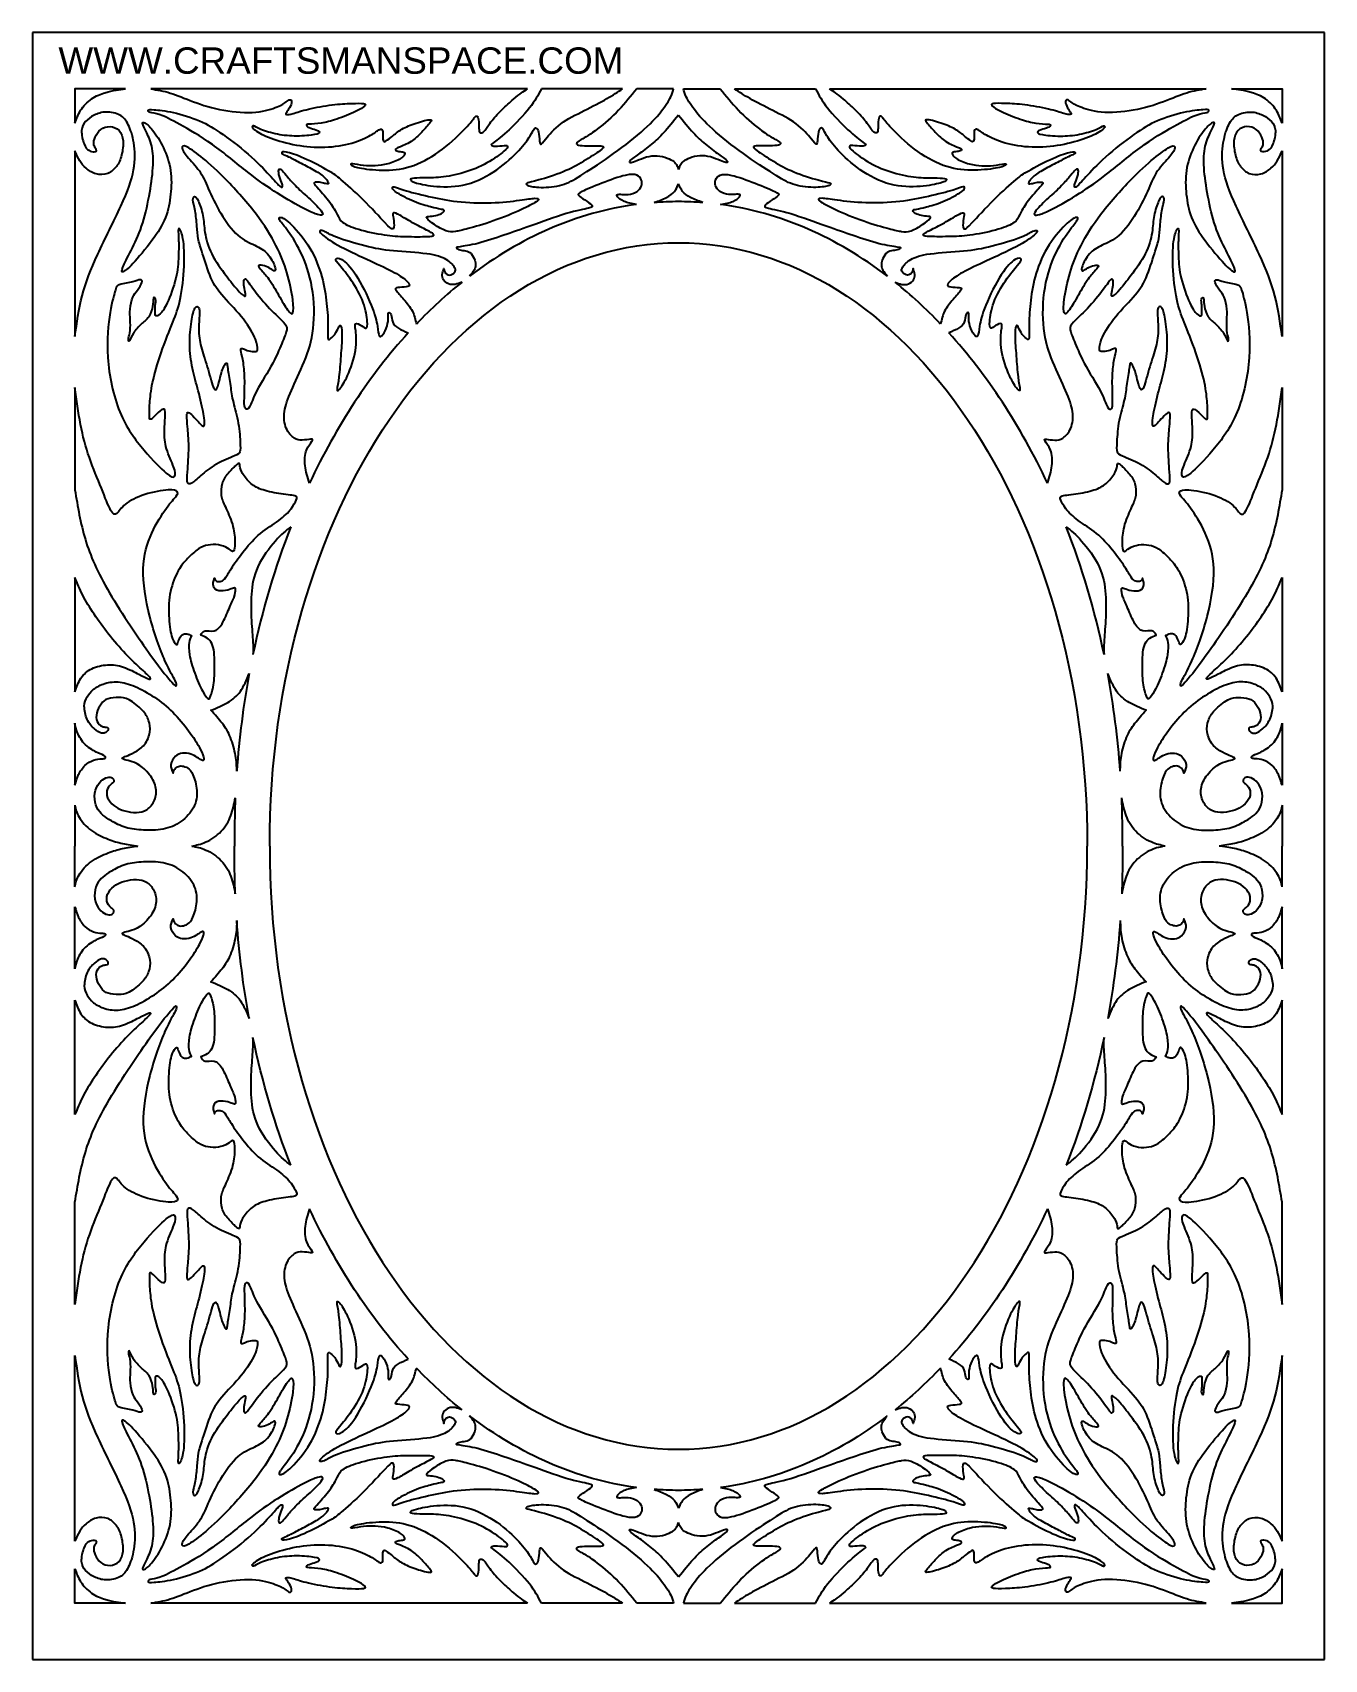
# Model space of a CAD drawing. Header units: millimetres. Extents: x 132 to 443, y 14 to 405.
import ezdxf
from ezdxf.enums import TextEntityAlignment as Align

# ---------------------------------------------------------------- set-up
doc = ezdxf.new("R2010")
doc.units = ezdxf.units.MM
for name, color, linetype in [('Default', 7, 'Continuous'), ('DV1_Default', 7, 'Continuous'), ('DV1_Layer_1', 7, 'Continuous'), ('Layer_1', 7, 'Continuous')]:
    doc.layers.add(name, color=color, linetype=linetype)
doc.styles.add('SEACAD_arial_ttfB', font='arial.ttf')

# ---------------------------------------------------------------- blocks, each defined once
blk = doc.blocks.new('SE')
at = {"layer": 'DV1_Layer_1', "color": 7, "linetype": 'Continuous'}
for points, knots in [([(154.09, 391.86), (154.09, 391.86), (141.95, 391.86), (141.95, 391.86), (141.95, 383.62), (141.95, 383.62)], [0, 0, 0, 0, 0.333333, 0.333333, 1, 1, 1, 1]), ([(141.95, 383.62), (142.31, 384.66), (142.67, 385.7), (143.98, 387.74), (144.92, 388.74), (145.97, 389.46), (147.01, 390.18), (148.17, 390.62), (149.18, 390.94), (150.2, 391.25), (151.08, 391.45), (151.87, 391.59), (152.67, 391.72), (153.38, 391.79), (154.09, 391.86)], [0, 0, 0, 0, 0.166667, 0.166667, 0.333333, 0.333333, 0.333333, 0.5, 0.5, 0.5, 0.666667, 0.666667, 0.666667, 1, 1, 1, 1]), ([(160.21, 391.86), (161.73, 391.62), (163.24, 391.39), (164.89, 390.87), (166.54, 390.36), (168.33, 389.56), (170.47, 388.77), (172.61, 387.99), (175.11, 387.21), (177.76, 386.74), (180.41, 386.26), (183.21, 386.07), (185.48, 386.27), (187.75, 386.47), (189.49, 387.06), (190.65, 387.55), (191.8, 388.04), (192.37, 388.44), (192.78, 388.73), (193.19, 389.03), (193.43, 389.21), (193.62, 389.26), (193.82, 389.31), (193.96, 389.23), (194.12, 388.84), (194.13, 388.54), (193.96, 388.09), (193.79, 387.63), (193.43, 387.01), (193.17, 386.63), (192.9, 386.24), (192.73, 386.09), (192.68, 385.96), (192.63, 385.83), (192.7, 385.73), (192.96, 385.7), (193.22, 385.67), (193.66, 385.71), (195.31, 386.19), (196.53, 386.61), (198.2, 387.01), (199.87, 387.41), (202, 387.79), (205.67, 388.24), (208.75, 388.41), (210.89, 388.41), (211.43, 388.32), (211.97, 388.23), (211.97, 388.04), (211.64, 387.74), (211.32, 387.43), (210.68, 387), (208.25, 385.84), (206.47, 385.11), (204.99, 384.6), (203.51, 384.09), (202.34, 383.79), (200.08, 383.46), (199, 383.43), (198.4, 383.38), (197.8, 383.33), (197.69, 383.26), (197.71, 383.11), (197.73, 382.96), (197.89, 382.73), (198.32, 382.54), (198.76, 382.34), (199.47, 382.19), (199.97, 382.02), (200.47, 381.84), (200.76, 381.66), (200.79, 381.46), (200.83, 381.26), (200.61, 381.05), (198.68, 380.67), (196.97, 380.52), (195.36, 380.51), (193.74, 380.5), (192.23, 380.65), (190.72, 380.94), (189.22, 381.24), (187.72, 381.7), (186.73, 382.12), (185.73, 382.54), (185.25, 382.93), (184.62, 383.03), (184.48, 382.74), (185.38, 381.82), (186.42, 381.17), (187.94, 380.52), (189.46, 379.86), (191.46, 379.19), (193.61, 378.7), (195.76, 378.2), (198.06, 377.89), (200.38, 377.84), (202.71, 377.79), (207.42, 378.22), (212.69, 380.27), (214.32, 381.47), (214.81, 381.8), (215.31, 382.13), (215.48, 382.19), (215.66, 382.16), (215.83, 382.13), (216.02, 382.02), (216.08, 381.77), (216.14, 381.53), (216.06, 381.16), (216.05, 380.73), (216.03, 380.3), (216.08, 379.82), (216.14, 379.51), (216.21, 379.2), (216.29, 379.07), (216.6, 379.2), (216.91, 379.33), (217.43, 379.72), (218.06, 380.23), (218.69, 380.75), (219.42, 381.39), (221.22, 382.53), (222.29, 383.03), (223.6, 383.49), (224.92, 383.94), (226.47, 384.36), (227.22, 384.45), (227.97, 384.54), (227.92, 384.32), (227.48, 383.75), (227.04, 383.19), (226.23, 382.29), (225.42, 381.44), (224.62, 380.6), (223.82, 379.82), (222.85, 379.2), (221.88, 378.57), (220.73, 378.12), (219.35, 377.55), (219.11, 377.43), (219.09, 377.28), (219.08, 377.13), (219.29, 376.95), (219.64, 376.85), (219.99, 376.76), (220.48, 376.76), (220.83, 376.71), (221.19, 376.66), (221.42, 376.56), (221.39, 376.28), (221.36, 376), (221.08, 375.55), (220.32, 375.08), (219.56, 374.6), (218.33, 374.12), (217.24, 373.82), (216.15, 373.52), (215.19, 373.41), (213.32, 373.29), (212.41, 373.29), (210.45, 373.55), (209.41, 373.81), (208.85, 373.85), (208.28, 373.89), (208.2, 373.72), (208.5, 373.5), (208.81, 373.28), (209.51, 373.01), (210.95, 372.76), (212.39, 372.51), (214.58, 372.28), (216.78, 372.31), (218.98, 372.33), (221.19, 372.62), (223.5, 373.46), (225.82, 374.3), (228.23, 375.7), (230.44, 377.38), (232.64, 379.06), (234.64, 381.02), (235.91, 382.37), (237.18, 383.72), (237.73, 384.46), (238.43, 385.3), (238.58, 385.4), (238.73, 385.31), (238.88, 385.23), (239.03, 384.96), (239.1, 384.41), (239.17, 383.86), (239.17, 383.03), (239.2, 382.43), (239.23, 381.83), (239.28, 381.46), (239.5, 381.32), (239.71, 381.19), (240.08, 381.29), (240.5, 381.74), (240.91, 382.19), (241.37, 382.99), (242.77, 384.81), (243.71, 385.84), (244.69, 386.81), (245.68, 387.79), (246.71, 388.7), (247.51, 389.39), (248.31, 390.08), (248.88, 390.56), (249.41, 390.93), (249.94, 391.3), (250.42, 391.58), (250.91, 391.86)], [0, 0, 0, 0, 0.012821, 0.012821, 0.012821, 0.025641, 0.025641, 0.025641, 0.038462, 0.038462, 0.038462, 0.051282, 0.051282, 0.051282, 0.064103, 0.064103, 0.064103, 0.076923, 0.076923, 0.076923, 0.089744, 0.089744, 0.089744, 0.102564, 0.102564, 0.115385, 0.115385, 0.115385, 0.128205, 0.128205, 0.128205, 0.141026, 0.141026, 0.141026, 0.153846, 0.153846, 0.153846, 0.166667, 0.166667, 0.179487, 0.179487, 0.179487, 0.192308, 0.192308, 0.205128, 0.217949, 0.217949, 0.217949, 0.230769, 0.230769, 0.230769, 0.24359, 0.24359, 0.25641, 0.25641, 0.25641, 0.269231, 0.269231, 0.282051, 0.282051, 0.282051, 0.294872, 0.294872, 0.294872, 0.307692, 0.307692, 0.307692, 0.320513, 0.320513, 0.320513, 0.333333, 0.333333, 0.333333, 0.346154, 0.346154, 0.358974, 0.358974, 0.358974, 0.371795, 0.371795, 0.371795, 0.384615, 0.384615, 0.384615, 0.397436, 0.397436, 0.410256, 0.410256, 0.423077, 0.423077, 0.423077, 0.435897, 0.435897, 0.435897, 0.448718, 0.448718, 0.448718, 0.461538, 0.474359, 0.487179, 0.487179, 0.487179, 0.5, 0.5, 0.5, 0.512821, 0.512821, 0.512821, 0.525641, 0.525641, 0.525641, 0.538462, 0.538462, 0.538462, 0.551282, 0.551282, 0.551282, 0.564103, 0.564103, 0.564103, 0.576923, 0.576923, 0.589744, 0.589744, 0.589744, 0.602564, 0.602564, 0.602564, 0.615385, 0.615385, 0.615385, 0.628205, 0.628205, 0.628205, 0.641026, 0.641026, 0.641026, 0.653846, 0.653846, 0.666667, 0.666667, 0.666667, 0.679487, 0.679487, 0.679487, 0.692308, 0.692308, 0.692308, 0.705128, 0.705128, 0.705128, 0.717949, 0.717949, 0.717949, 0.730769, 0.730769, 0.730769, 0.74359, 0.74359, 0.75641, 0.75641, 0.769231, 0.769231, 0.769231, 0.782051, 0.782051, 0.782051, 0.794872, 0.794872, 0.794872, 0.807692, 0.807692, 0.807692, 0.820513, 0.820513, 0.820513, 0.833333, 0.833333, 0.833333, 0.846154, 0.846154, 0.846154, 0.858974, 0.858974, 0.871795, 0.871795, 0.871795, 0.884615, 0.884615, 0.884615, 0.897436, 0.897436, 0.897436, 0.910256, 0.910256, 0.910256, 0.923077, 0.923077, 0.923077, 0.935897, 0.935897, 0.948718, 0.948718, 0.948718, 0.961538, 0.961538, 0.961538, 0.974359, 0.974359, 0.974359, 1, 1, 1, 1]), ([(254.25, 391.86), (253.46, 390.42), (252.68, 388.99), (251.33, 387.27), (249.98, 385.54), (248.06, 383.53), (246.46, 382.04), (244.85, 380.56), (243.55, 379.6), (242.87, 379.07), (242.18, 378.53), (242.11, 378.42), (242.32, 378.17), (242.61, 378.05), (243.2, 378.05), (243.8, 378.06), (244.69, 378.2), (245.26, 378.24), (245.82, 378.27), (246.05, 378.2), (246.14, 377.85), (245.99, 377.56), (245.17, 376.85), (244.35, 376.13), (242.85, 374.99), (241.13, 374.03), (239.41, 373.08), (237.47, 372.31), (235.54, 371.73), (233.61, 371.16), (231.7, 370.79), (230.04, 370.61), (228.39, 370.43), (226.99, 370.45), (225.82, 370.44), (224.65, 370.44), (223.7, 370.41), (223.2, 370.31), (222.7, 370.21), (222.65, 370.04), (222.77, 369.86), (222.89, 369.68), (223.19, 369.49), (224.2, 369.21), (225.22, 368.94), (226.94, 368.56), (231.21, 368.22), (233.76, 368.25), (236.28, 368.92), (238.81, 369.59), (241.32, 370.91), (245.64, 373.92), (247.44, 375.62), (250.12, 378.52), (251.01, 379.72), (252.06, 381.37), (252.23, 381.83), (252.41, 382.12), (252.59, 382.4), (252.78, 382.52), (252.98, 382.44), (253.18, 382.36), (253.39, 382.09), (253.53, 381.48), (253.68, 380.87), (253.75, 379.93), (253.81, 379.35), (253.86, 378.76), (253.91, 378.53), (254.08, 378.58), (254.25, 378.63), (254.55, 378.96), (255.3, 379.87), (256.06, 380.77), (257.28, 382.26), (258.9, 383.48), (260.52, 384.7), (262.54, 385.66), (264.53, 386.64), (266.51, 387.63), (268.46, 388.64), (269.98, 389.52), (271.51, 390.39), (272.63, 391.12), (273.74, 391.86)], [0, 0, 0, 0, 0.032258, 0.032258, 0.032258, 0.064516, 0.064516, 0.064516, 0.096774, 0.096774, 0.096774, 0.129032, 0.129032, 0.16129, 0.16129, 0.16129, 0.193548, 0.193548, 0.193548, 0.225806, 0.225806, 0.258065, 0.258065, 0.258065, 0.290323, 0.290323, 0.290323, 0.322581, 0.322581, 0.322581, 0.354839, 0.354839, 0.354839, 0.387097, 0.387097, 0.387097, 0.419355, 0.419355, 0.419355, 0.451613, 0.451613, 0.451613, 0.483871, 0.483871, 0.483871, 0.516129, 0.516129, 0.548387, 0.548387, 0.548387, 0.580645, 0.580645, 0.612903, 0.612903, 0.645161, 0.645161, 0.677419, 0.677419, 0.677419, 0.709677, 0.709677, 0.709677, 0.741935, 0.741935, 0.741935, 0.774194, 0.774194, 0.774194, 0.806452, 0.806452, 0.806452, 0.83871, 0.83871, 0.83871, 0.870968, 0.870968, 0.870968, 0.903226, 0.903226, 0.903226, 0.935484, 0.935484, 0.935484, 1, 1, 1, 1]), ([(277.17, 391.86), (275.78, 390.14), (274.4, 388.42), (272.8, 386.75), (271.2, 385.07), (269.38, 383.44), (267.75, 382.22), (266.11, 380.99), (264.66, 380.16), (263.82, 379.66), (262.99, 379.16), (262.77, 378.99), (262.72, 378.81), (262.66, 378.63), (262.76, 378.45), (263.19, 378.33), (263.62, 378.22), (264.37, 378.17), (265.21, 378.17), (266.04, 378.16), (266.96, 378.19), (267.66, 378.19), (268.37, 378.19), (268.87, 378.16), (269.26, 377.87), (269.14, 377.62), (268.31, 376.99), (267.47, 376.36), (265.91, 375.36), (264.39, 374.44), (262.86, 373.52), (261.36, 372.68), (259.45, 371.89), (257.53, 371.11), (255.2, 370.38), (253.64, 369.95), (252.08, 369.52), (251.28, 369.39), (250.87, 369.22), (250.46, 369.05), (250.45, 368.84), (250.99, 368.62), (251.53, 368.41), (252.63, 368.19), (255.66, 368.15), (257.59, 368.32), (259.15, 368.76), (260.7, 369.19), (261.89, 369.89), (263.71, 371.03), (265.53, 372.16), (267.99, 373.73), (270.62, 375.59), (273.25, 377.45), (276.07, 379.59), (278.22, 381.46), (280.37, 383.33), (281.85, 384.93), (282.99, 386.36), (284.12, 387.79), (284.91, 389.04), (285.35, 389.93), (285.79, 390.82), (285.89, 391.34), (285.99, 391.86)], [0, 0, 0, 0, 0.043478, 0.043478, 0.043478, 0.086957, 0.086957, 0.086957, 0.130435, 0.130435, 0.130435, 0.173913, 0.173913, 0.173913, 0.217391, 0.217391, 0.217391, 0.26087, 0.26087, 0.26087, 0.304348, 0.304348, 0.304348, 0.347826, 0.347826, 0.391304, 0.391304, 0.391304, 0.434783, 0.434783, 0.434783, 0.478261, 0.478261, 0.478261, 0.521739, 0.521739, 0.521739, 0.565217, 0.565217, 0.565217, 0.608696, 0.608696, 0.608696, 0.652174, 0.652174, 0.695652, 0.695652, 0.695652, 0.73913, 0.73913, 0.73913, 0.782609, 0.782609, 0.782609, 0.826087, 0.826087, 0.826087, 0.869565, 0.869565, 0.869565, 0.913043, 0.913043, 0.913043, 1, 1, 1, 1]), ([(297.29, 391.86), (298.67, 390.14), (300.06, 388.42), (301.66, 386.75), (303.26, 385.07), (305.07, 383.44), (306.71, 382.22), (308.34, 380.99), (309.8, 380.16), (310.63, 379.66), (311.47, 379.16), (311.68, 378.99), (311.74, 378.81), (311.8, 378.63), (311.7, 378.45), (311.27, 378.33), (310.84, 378.22), (310.08, 378.17), (309.25, 378.17), (308.41, 378.16), (307.5, 378.19), (306.79, 378.19), (306.09, 378.19), (305.59, 378.16), (305.2, 377.87), (305.31, 377.62), (306.15, 376.99), (306.99, 376.36), (308.54, 375.36), (310.07, 374.44), (311.6, 373.52), (313.1, 372.68), (315.01, 371.89), (316.92, 371.11), (319.25, 370.38), (320.82, 369.95), (322.38, 369.52), (323.18, 369.39), (323.59, 369.22), (323.99, 369.05), (324.01, 368.84), (323.46, 368.62), (322.92, 368.41), (321.82, 368.19), (318.8, 368.15), (316.87, 368.32), (315.31, 368.76), (313.75, 369.19), (312.57, 369.89), (310.75, 371.03), (308.93, 372.16), (306.47, 373.73), (303.84, 375.59), (301.2, 377.45), (298.39, 379.59), (296.24, 381.46), (294.09, 383.33), (292.61, 384.93), (291.47, 386.36), (290.34, 387.79), (289.55, 389.04), (289.11, 389.93), (288.66, 390.82), (288.56, 391.34), (288.46, 391.86)], [0, 0, 0, 0, 0.043478, 0.043478, 0.043478, 0.086957, 0.086957, 0.086957, 0.130435, 0.130435, 0.130435, 0.173913, 0.173913, 0.173913, 0.217391, 0.217391, 0.217391, 0.26087, 0.26087, 0.26087, 0.304348, 0.304348, 0.304348, 0.347826, 0.347826, 0.391304, 0.391304, 0.391304, 0.434783, 0.434783, 0.434783, 0.478261, 0.478261, 0.478261, 0.521739, 0.521739, 0.521739, 0.565217, 0.565217, 0.565217, 0.608696, 0.608696, 0.608696, 0.652174, 0.652174, 0.695652, 0.695652, 0.695652, 0.73913, 0.73913, 0.73913, 0.782609, 0.782609, 0.782609, 0.826087, 0.826087, 0.826087, 0.869565, 0.869565, 0.869565, 0.913043, 0.913043, 0.913043, 1, 1, 1, 1]), ([(320.21, 391.86), (320.99, 390.42), (321.78, 388.99), (323.13, 387.27), (324.48, 385.54), (326.39, 383.53), (328, 382.04), (329.61, 380.56), (330.9, 379.6), (331.59, 379.07), (332.28, 378.53), (332.35, 378.42), (332.13, 378.17), (331.85, 378.05), (331.25, 378.05), (330.66, 378.06), (329.76, 378.2), (329.2, 378.24), (328.63, 378.27), (328.41, 378.2), (328.32, 377.85), (328.46, 377.56), (329.28, 376.85), (330.1, 376.13), (331.6, 374.99), (333.32, 374.03), (335.05, 373.08), (336.99, 372.31), (338.92, 371.73), (340.84, 371.16), (342.76, 370.79), (344.41, 370.61), (346.07, 370.43), (347.47, 370.45), (348.64, 370.44), (349.81, 370.44), (350.75, 370.41), (351.25, 370.31), (351.75, 370.21), (351.81, 370.04), (351.69, 369.86), (351.57, 369.68), (351.27, 369.49), (350.25, 369.21), (349.24, 368.94), (347.51, 368.56), (343.24, 368.22), (340.7, 368.25), (338.17, 368.92), (335.65, 369.59), (333.13, 370.91), (328.82, 373.92), (327.02, 375.62), (324.34, 378.52), (323.45, 379.72), (322.39, 381.37), (322.22, 381.83), (322.04, 382.12), (321.87, 382.4), (321.68, 382.52), (321.48, 382.44), (321.28, 382.36), (321.07, 382.09), (320.92, 381.48), (320.78, 380.87), (320.71, 379.93), (320.65, 379.35), (320.59, 378.76), (320.55, 378.53), (320.38, 378.58), (320.21, 378.63), (319.91, 378.96), (319.15, 379.87), (318.4, 380.77), (317.18, 382.26), (315.56, 383.48), (313.94, 384.7), (311.91, 385.66), (309.93, 386.64), (307.94, 387.63), (306, 388.64), (304.47, 389.52), (302.94, 390.39), (301.83, 391.12), (300.72, 391.86)], [0, 0, 0, 0, 0.032258, 0.032258, 0.032258, 0.064516, 0.064516, 0.064516, 0.096774, 0.096774, 0.096774, 0.129032, 0.129032, 0.16129, 0.16129, 0.16129, 0.193548, 0.193548, 0.193548, 0.225806, 0.225806, 0.258065, 0.258065, 0.258065, 0.290323, 0.290323, 0.290323, 0.322581, 0.322581, 0.322581, 0.354839, 0.354839, 0.354839, 0.387097, 0.387097, 0.387097, 0.419355, 0.419355, 0.419355, 0.451613, 0.451613, 0.451613, 0.483871, 0.483871, 0.483871, 0.516129, 0.516129, 0.548387, 0.548387, 0.548387, 0.580645, 0.580645, 0.612903, 0.612903, 0.645161, 0.645161, 0.677419, 0.677419, 0.677419, 0.709677, 0.709677, 0.709677, 0.741935, 0.741935, 0.741935, 0.774194, 0.774194, 0.774194, 0.806452, 0.806452, 0.806452, 0.83871, 0.83871, 0.83871, 0.870968, 0.870968, 0.870968, 0.903226, 0.903226, 0.903226, 0.935484, 0.935484, 0.935484, 1, 1, 1, 1]), ([(414.24, 391.86), (412.73, 391.62), (411.22, 391.39), (409.57, 390.87), (407.92, 390.36), (406.13, 389.56), (403.99, 388.77), (401.85, 387.99), (399.35, 387.21), (396.7, 386.74), (394.05, 386.26), (391.25, 386.07), (388.98, 386.27), (386.71, 386.47), (384.97, 387.06), (383.81, 387.55), (382.66, 388.04), (382.08, 388.44), (381.68, 388.73), (381.27, 389.03), (381.03, 389.21), (380.83, 389.26), (380.64, 389.31), (380.5, 389.23), (380.34, 388.84), (380.33, 388.54), (380.5, 388.09), (380.67, 387.63), (381.03, 387.01), (381.29, 386.63), (381.56, 386.24), (381.73, 386.09), (381.78, 385.96), (381.83, 385.83), (381.76, 385.73), (381.5, 385.7), (381.24, 385.67), (380.8, 385.71), (379.14, 386.19), (377.93, 386.61), (376.26, 387.01), (374.59, 387.41), (372.46, 387.79), (368.79, 388.24), (365.7, 388.41), (363.56, 388.41), (363.03, 388.32), (362.49, 388.23), (362.49, 388.04), (362.81, 387.74), (363.13, 387.43), (363.78, 387), (366.2, 385.84), (367.99, 385.11), (369.47, 384.6), (370.95, 384.09), (372.12, 383.79), (374.37, 383.46), (375.46, 383.43), (376.06, 383.38), (376.66, 383.33), (376.77, 383.26), (376.75, 383.11), (376.73, 382.96), (376.57, 382.73), (376.14, 382.54), (375.7, 382.34), (374.99, 382.19), (374.49, 382.02), (373.99, 381.84), (373.7, 381.66), (373.67, 381.46), (373.63, 381.26), (373.84, 381.05), (375.77, 380.67), (377.49, 380.52), (379.1, 380.51), (380.71, 380.5), (382.23, 380.65), (383.73, 380.94), (385.24, 381.24), (386.74, 381.7), (387.73, 382.12), (388.72, 382.54), (389.21, 382.93), (389.84, 383.03), (389.98, 382.74), (389.08, 381.82), (388.04, 381.17), (386.52, 380.52), (385, 379.86), (383, 379.19), (380.85, 378.7), (378.7, 378.2), (376.4, 377.89), (374.07, 377.84), (371.75, 377.79), (367.03, 378.22), (361.76, 380.27), (360.14, 381.47), (359.64, 381.8), (359.15, 382.13), (358.98, 382.19), (358.8, 382.16), (358.62, 382.13), (358.44, 382.02), (358.38, 381.77), (358.32, 381.53), (358.39, 381.16), (358.41, 380.73), (358.42, 380.3), (358.38, 379.82), (358.32, 379.51), (358.25, 379.2), (358.17, 379.07), (357.86, 379.2), (357.55, 379.33), (357.02, 379.72), (356.39, 380.23), (355.77, 380.75), (355.04, 381.39), (353.24, 382.53), (352.17, 383.03), (350.85, 383.49), (349.54, 383.94), (347.98, 384.36), (347.23, 384.45), (346.48, 384.54), (346.54, 384.32), (346.98, 383.75), (347.41, 383.19), (348.23, 382.29), (349.03, 381.44), (349.84, 380.6), (350.64, 379.82), (351.61, 379.2), (352.58, 378.57), (353.72, 378.12), (355.11, 377.55), (355.35, 377.43), (355.37, 377.28), (355.38, 377.13), (355.17, 376.95), (354.82, 376.85), (354.47, 376.76), (353.98, 376.76), (353.62, 376.71), (353.27, 376.66), (353.04, 376.56), (353.07, 376.28), (353.1, 376), (353.38, 375.55), (354.14, 375.08), (354.89, 374.6), (356.12, 374.12), (357.22, 373.82), (358.31, 373.52), (359.26, 373.41), (361.14, 373.29), (362.05, 373.29), (364.01, 373.55), (365.05, 373.81), (365.61, 373.85), (366.18, 373.89), (366.26, 373.72), (365.95, 373.5), (365.65, 373.28), (364.95, 373.01), (363.51, 372.76), (362.06, 372.51), (359.88, 372.28), (357.68, 372.31), (355.48, 372.33), (353.27, 372.62), (350.95, 373.46), (348.64, 374.3), (346.23, 375.7), (344.02, 377.38), (341.81, 379.06), (339.82, 381.02), (338.54, 382.37), (337.27, 383.72), (336.73, 384.46), (336.03, 385.3), (335.87, 385.4), (335.72, 385.31), (335.57, 385.23), (335.43, 384.96), (335.36, 384.41), (335.29, 383.86), (335.29, 383.03), (335.26, 382.43), (335.23, 381.83), (335.17, 381.46), (334.96, 381.32), (334.75, 381.19), (334.37, 381.29), (333.96, 381.74), (333.55, 382.19), (333.09, 382.99), (331.69, 384.81), (330.75, 385.84), (329.76, 386.81), (328.78, 387.79), (327.75, 388.7), (326.95, 389.39), (326.15, 390.08), (325.58, 390.56), (325.05, 390.93), (324.52, 391.3), (324.04, 391.58), (323.55, 391.86)], [0, 0, 0, 0, 0.012821, 0.012821, 0.012821, 0.025641, 0.025641, 0.025641, 0.038462, 0.038462, 0.038462, 0.051282, 0.051282, 0.051282, 0.064103, 0.064103, 0.064103, 0.076923, 0.076923, 0.076923, 0.089744, 0.089744, 0.089744, 0.102564, 0.102564, 0.115385, 0.115385, 0.115385, 0.128205, 0.128205, 0.128205, 0.141026, 0.141026, 0.141026, 0.153846, 0.153846, 0.153846, 0.166667, 0.166667, 0.179487, 0.179487, 0.179487, 0.192308, 0.192308, 0.205128, 0.217949, 0.217949, 0.217949, 0.230769, 0.230769, 0.230769, 0.24359, 0.24359, 0.25641, 0.25641, 0.25641, 0.269231, 0.269231, 0.282051, 0.282051, 0.282051, 0.294872, 0.294872, 0.294872, 0.307692, 0.307692, 0.307692, 0.320513, 0.320513, 0.320513, 0.333333, 0.333333, 0.333333, 0.346154, 0.346154, 0.358974, 0.358974, 0.358974, 0.371795, 0.371795, 0.371795, 0.384615, 0.384615, 0.384615, 0.397436, 0.397436, 0.410256, 0.410256, 0.423077, 0.423077, 0.423077, 0.435897, 0.435897, 0.435897, 0.448718, 0.448718, 0.448718, 0.461538, 0.474359, 0.487179, 0.487179, 0.487179, 0.5, 0.5, 0.5, 0.512821, 0.512821, 0.512821, 0.525641, 0.525641, 0.525641, 0.538462, 0.538462, 0.538462, 0.551282, 0.551282, 0.551282, 0.564103, 0.564103, 0.564103, 0.576923, 0.576923, 0.589744, 0.589744, 0.589744, 0.602564, 0.602564, 0.602564, 0.615385, 0.615385, 0.615385, 0.628205, 0.628205, 0.628205, 0.641026, 0.641026, 0.641026, 0.653846, 0.653846, 0.666667, 0.666667, 0.666667, 0.679487, 0.679487, 0.679487, 0.692308, 0.692308, 0.692308, 0.705128, 0.705128, 0.705128, 0.717949, 0.717949, 0.717949, 0.730769, 0.730769, 0.730769, 0.74359, 0.74359, 0.75641, 0.75641, 0.769231, 0.769231, 0.769231, 0.782051, 0.782051, 0.782051, 0.794872, 0.794872, 0.794872, 0.807692, 0.807692, 0.807692, 0.820513, 0.820513, 0.820513, 0.833333, 0.833333, 0.833333, 0.846154, 0.846154, 0.846154, 0.858974, 0.858974, 0.871795, 0.871795, 0.871795, 0.884615, 0.884615, 0.884615, 0.897436, 0.897436, 0.897436, 0.910256, 0.910256, 0.910256, 0.923077, 0.923077, 0.923077, 0.935897, 0.935897, 0.948718, 0.948718, 0.948718, 0.961538, 0.961538, 0.961538, 0.974359, 0.974359, 0.974359, 1, 1, 1, 1]), ([(420.37, 391.86), (420.37, 391.86), (432.5, 391.86), (432.5, 391.86), (432.5, 383.62), (432.5, 383.62)], [0, 0, 0, 0, 0.333333, 0.333333, 1, 1, 1, 1]), ([(432.5, 383.62), (432.14, 384.66), (431.78, 385.7), (430.48, 387.74), (429.54, 388.74), (428.49, 389.46), (427.44, 390.18), (426.29, 390.62), (425.28, 390.94), (424.26, 391.25), (423.38, 391.45), (422.59, 391.59), (421.79, 391.72), (421.08, 391.79), (420.37, 391.86)], [0, 0, 0, 0, 0.166667, 0.166667, 0.333333, 0.333333, 0.333333, 0.5, 0.5, 0.5, 0.666667, 0.666667, 0.666667, 1, 1, 1, 1]), ([(141.95, 332.27), (142.41, 335.56), (142.87, 338.85), (143.7, 342.04), (144.53, 345.24), (146.93, 351.42), (151.4, 360.12), (153.01, 363.65), (154.63, 367.19), (155.63, 369.91), (156.08, 372.37), (156.52, 374.83), (156.41, 377.03), (156.11, 378.86), (155.81, 380.7), (155.32, 382.16), (154.79, 383.24), (154.26, 384.33), (153.69, 385.05), (152.77, 385.55), (151.86, 386.05), (149.34, 386.62), (147.39, 385.93), (146.56, 385.52), (145.73, 385.1), (145.04, 384.62), (144.52, 384.04), (143.99, 383.47), (143.61, 382.81), (143.57, 381.83), (143.53, 380.84), (143.81, 379.52), (144.14, 378.65), (144.47, 377.78), (144.84, 377.35), (145.29, 377.08), (145.73, 376.8), (146.25, 376.69), (146.59, 376.7), (146.93, 376.72), (147.11, 376.86), (147.12, 377.05), (147.13, 377.23), (146.99, 377.46), (146.83, 377.72), (146.68, 377.98), (146.33, 378.55), (146.56, 379.58), (146.83, 380.21), (147.11, 380.84), (147.53, 381.58), (148.16, 382.08), (148.79, 382.58), (149.62, 382.84), (150.42, 382.8), (151.23, 382.76), (152, 382.41), (152.56, 381.83), (153.12, 381.24), (153.8, 379.58), (153.29, 375.72), (152.08, 373.05), (150.71, 371.85), (149.85, 371.52), (148.99, 371.19), (147.96, 371.14), (147.03, 371.39), (146.1, 371.65), (145.27, 372.22), (144.63, 372.78), (143.99, 373.34), (143.53, 373.88), (143.11, 374.57), (142.7, 375.26), (142.33, 376.09), (141.95, 376.92)], [0, 0, 0, 0, 0.033333, 0.033333, 0.033333, 0.066667, 0.1, 0.1, 0.1, 0.133333, 0.133333, 0.133333, 0.166667, 0.166667, 0.166667, 0.2, 0.2, 0.2, 0.233333, 0.233333, 0.233333, 0.266667, 0.3, 0.3, 0.3, 0.333333, 0.333333, 0.333333, 0.366667, 0.366667, 0.366667, 0.4, 0.4, 0.4, 0.433333, 0.433333, 0.433333, 0.466667, 0.466667, 0.466667, 0.5, 0.5, 0.5, 0.533333, 0.533333, 0.533333, 0.566667, 0.6, 0.6, 0.6, 0.633333, 0.633333, 0.633333, 0.666667, 0.666667, 0.666667, 0.7, 0.7, 0.7, 0.733333, 0.766667, 0.8, 0.833333, 0.833333, 0.833333, 0.866667, 0.866667, 0.866667, 0.9, 0.9, 0.9, 0.933333, 0.933333, 0.933333, 1, 1, 1, 1]), ([(160.72, 372.86), (160.59, 370.83), (160.25, 368.47), (159.79, 366.01), (159.33, 363.55), (158.75, 361.01), (158, 358.79), (157.24, 356.57), (156.29, 354.68), (155.45, 352.99), (154.6, 351.3), (153.86, 349.81), (153.5, 348.93), (153.14, 348.04), (153.2, 347.47), (154.63, 348.5), (155.91, 349.84), (157.18, 351.19), (160.84, 355.54), (163.02, 359.09), (163.73, 360.9), (164.45, 362.72), (164.79, 364.58), (164.99, 366.49), (165.19, 368.39), (165.25, 370.34), (164.96, 372.24), (164.68, 374.14), (163.42, 377.86), (161.47, 380.9), (160.66, 381.93), (159.84, 382.96), (159.18, 383.5), (158.77, 383.7), (158.35, 383.9), (158.18, 383.76), (158.25, 383.41), (158.32, 383.07), (158.64, 382.53), (159.08, 381.64), (159.53, 380.75), (160.1, 379.52), (160.43, 378.06), (160.76, 376.59), (160.85, 374.9), (160.72, 372.86)], [0, 0, 0, 0, 0.055556, 0.055556, 0.055556, 0.111111, 0.111111, 0.111111, 0.166667, 0.166667, 0.166667, 0.222222, 0.222222, 0.222222, 0.277778, 0.333333, 0.333333, 0.333333, 0.388889, 0.444444, 0.444444, 0.444444, 0.5, 0.5, 0.5, 0.555556, 0.555556, 0.555556, 0.611111, 0.666667, 0.666667, 0.666667, 0.722222, 0.722222, 0.722222, 0.777778, 0.777778, 0.777778, 0.833333, 0.833333, 0.833333, 0.888889, 0.888889, 0.888889, 1, 1, 1, 1]), ([(167.22, 383.3), (169.37, 382.13), (174.92, 378.98), (180.93, 373.88), (183.55, 371.82), (186.17, 369.76), (188.4, 368.19), (190.71, 366.73), (193.01, 365.27), (195.39, 363.92), (197.06, 363.07), (198.74, 362.21), (199.71, 361.84), (200.34, 361.65), (200.97, 361.46), (201.25, 361.46), (201.44, 361.56), (201.63, 361.66), (201.71, 361.86), (201.24, 362.49), (200.77, 363.12), (199.74, 364.18), (198.62, 365.23), (197.5, 366.27), (196.3, 367.3), (195.36, 368.23), (194.41, 369.16), (193.04, 370.82), (191.84, 372.28), (191.27, 372.68), (191.11, 372.52), (190.95, 372.37), (190.92, 371.85), (191.07, 371.24), (191.21, 370.62), (191.52, 369.91), (191.71, 369.39), (191.9, 368.88), (191.95, 368.56), (191.91, 368.36), (191.87, 368.16), (191.72, 368.07), (191.32, 368.4), (190.92, 368.73), (190.26, 369.48), (189.16, 370.69), (188.06, 371.91), (186.51, 373.6), (184.44, 375.46), (182.36, 377.32), (179.76, 379.35), (177.64, 380.85), (175.52, 382.36), (173.89, 383.33), (171.92, 384.17), (169.94, 385.02), (167.63, 385.73), (165.65, 386.18), (163.68, 386.62), (162.04, 386.79), (161.04, 386.86), (160.04, 386.93), (159.67, 386.91), (159.57, 386.75), (159.47, 386.59), (159.81, 386.02), (161.3, 386.02), (162.43, 385.63), (163.56, 385.25), (165.08, 384.47), (167.22, 383.3)], [0, 0, 0, 0, 0.037037, 0.074074, 0.074074, 0.074074, 0.111111, 0.111111, 0.111111, 0.148148, 0.148148, 0.148148, 0.185185, 0.185185, 0.185185, 0.222222, 0.222222, 0.222222, 0.259259, 0.259259, 0.259259, 0.296296, 0.296296, 0.296296, 0.333333, 0.333333, 0.333333, 0.37037, 0.407407, 0.444444, 0.444444, 0.444444, 0.481481, 0.481481, 0.481481, 0.518519, 0.518519, 0.518519, 0.555556, 0.555556, 0.555556, 0.592593, 0.592593, 0.592593, 0.62963, 0.62963, 0.62963, 0.666667, 0.666667, 0.666667, 0.703704, 0.703704, 0.703704, 0.740741, 0.740741, 0.740741, 0.777778, 0.777778, 0.777778, 0.814815, 0.814815, 0.814815, 0.851852, 0.851852, 0.851852, 0.888889, 0.925926, 0.925926, 0.925926, 1, 1, 1, 1]), ([(287.23, 385.54), (285.99, 384.03), (284.75, 382.52), (283.7, 381.36), (282.65, 380.2), (281.79, 379.4), (280.74, 378.55), (279.7, 377.69), (278.45, 376.78), (276.7, 375.5), (276.18, 375.15), (275.86, 374.87), (275.54, 374.59), (275.41, 374.39), (275.4, 374.15), (275.51, 374.1), (276.1, 374.22), (276.57, 374.38), (277.22, 374.63), (277.87, 374.89), (278.7, 375.25), (279.54, 375.48), (280.38, 375.71), (281.24, 375.81), (282.09, 375.75), (282.94, 375.7), (283.8, 375.48), (284.49, 375.23), (285.18, 374.98), (285.72, 374.69), (286.09, 374.39), (286.46, 374.09), (286.68, 373.78), (286.84, 373.46), (287, 373.13), (287.12, 372.81), (287.23, 372.48)], [0, 0, 0, 0, 0.071429, 0.071429, 0.071429, 0.142857, 0.142857, 0.142857, 0.214286, 0.214286, 0.285714, 0.285714, 0.285714, 0.357143, 0.357143, 0.428571, 0.428571, 0.5, 0.5, 0.5, 0.571429, 0.571429, 0.571429, 0.642857, 0.642857, 0.642857, 0.714286, 0.714286, 0.714286, 0.785714, 0.785714, 0.785714, 0.857143, 0.857143, 0.857143, 1, 1, 1, 1]), ([(287.23, 385.54), (288.47, 384.03), (289.71, 382.52), (290.76, 381.36), (291.81, 380.2), (292.66, 379.4), (293.71, 378.55), (294.76, 377.69), (296, 376.78), (297.76, 375.5), (298.27, 375.15), (298.6, 374.87), (298.92, 374.59), (299.05, 374.39), (299.06, 374.15), (298.95, 374.1), (298.36, 374.22), (297.89, 374.38), (297.24, 374.63), (296.59, 374.89), (295.76, 375.25), (294.92, 375.48), (294.08, 375.71), (293.22, 375.81), (292.37, 375.75), (291.51, 375.7), (290.66, 375.48), (289.97, 375.23), (289.27, 374.98), (288.74, 374.69), (288.37, 374.39), (287.99, 374.09), (287.78, 373.78), (287.62, 373.46), (287.45, 373.13), (287.34, 372.81), (287.23, 372.48)], [0, 0, 0, 0, 0.071429, 0.071429, 0.071429, 0.142857, 0.142857, 0.142857, 0.214286, 0.214286, 0.285714, 0.285714, 0.285714, 0.357143, 0.357143, 0.428571, 0.428571, 0.5, 0.5, 0.5, 0.571429, 0.571429, 0.571429, 0.642857, 0.642857, 0.642857, 0.714286, 0.714286, 0.714286, 0.785714, 0.785714, 0.785714, 0.857143, 0.857143, 0.857143, 1, 1, 1, 1]), ([(407.23, 383.3), (405.09, 382.13), (399.53, 378.98), (393.52, 373.88), (390.9, 371.82), (388.29, 369.76), (386.05, 368.19), (383.75, 366.73), (381.45, 365.27), (379.07, 363.92), (377.4, 363.07), (375.72, 362.21), (374.75, 361.84), (374.12, 361.65), (373.49, 361.46), (373.2, 361.46), (373.02, 361.56), (372.83, 361.66), (372.75, 361.86), (373.22, 362.49), (373.69, 363.12), (374.72, 364.18), (375.84, 365.23), (376.95, 366.27), (378.15, 367.3), (379.1, 368.23), (380.04, 369.16), (381.42, 370.82), (382.62, 372.28), (383.19, 372.68), (383.35, 372.52), (383.51, 372.37), (383.53, 371.85), (383.39, 371.24), (383.25, 370.62), (382.93, 369.91), (382.75, 369.39), (382.56, 368.88), (382.5, 368.56), (382.55, 368.36), (382.59, 368.16), (382.73, 368.07), (383.13, 368.4), (383.53, 368.73), (384.19, 369.48), (385.29, 370.69), (386.4, 371.91), (387.94, 373.6), (390.02, 375.46), (392.09, 377.32), (394.7, 379.35), (396.81, 380.85), (398.93, 382.36), (400.56, 383.33), (402.54, 384.17), (404.51, 385.02), (406.83, 385.73), (408.81, 386.18), (410.78, 386.62), (412.41, 386.79), (413.41, 386.86), (414.42, 386.93), (414.79, 386.91), (414.89, 386.75), (414.99, 386.59), (414.64, 386.02), (413.16, 386.02), (412.03, 385.63), (410.9, 385.25), (409.38, 384.47), (407.23, 383.3)], [0, 0, 0, 0, 0.037037, 0.074074, 0.074074, 0.074074, 0.111111, 0.111111, 0.111111, 0.148148, 0.148148, 0.148148, 0.185185, 0.185185, 0.185185, 0.222222, 0.222222, 0.222222, 0.259259, 0.259259, 0.259259, 0.296296, 0.296296, 0.296296, 0.333333, 0.333333, 0.333333, 0.37037, 0.407407, 0.444444, 0.444444, 0.444444, 0.481481, 0.481481, 0.481481, 0.518519, 0.518519, 0.518519, 0.555556, 0.555556, 0.555556, 0.592593, 0.592593, 0.592593, 0.62963, 0.62963, 0.62963, 0.666667, 0.666667, 0.666667, 0.703704, 0.703704, 0.703704, 0.740741, 0.740741, 0.740741, 0.777778, 0.777778, 0.777778, 0.814815, 0.814815, 0.814815, 0.851852, 0.851852, 0.851852, 0.888889, 0.925926, 0.925926, 0.925926, 1, 1, 1, 1]), ([(413.73, 372.86), (413.86, 370.83), (414.21, 368.47), (414.67, 366.01), (415.13, 363.55), (415.7, 361.01), (416.46, 358.79), (417.22, 356.57), (418.17, 354.68), (419.01, 352.99), (419.85, 351.3), (420.6, 349.81), (420.96, 348.93), (421.31, 348.04), (421.26, 347.47), (419.83, 348.5), (418.55, 349.84), (417.28, 351.19), (413.61, 355.54), (411.44, 359.09), (410.72, 360.9), (410.01, 362.72), (409.66, 364.58), (409.46, 366.49), (409.26, 368.39), (409.21, 370.34), (409.49, 372.24), (409.78, 374.14), (411.04, 377.86), (412.98, 380.9), (413.8, 381.93), (414.62, 382.96), (415.27, 383.5), (415.69, 383.7), (416.1, 383.9), (416.28, 383.76), (416.2, 383.41), (416.13, 383.07), (415.82, 382.53), (415.37, 381.64), (414.93, 380.75), (414.36, 379.52), (414.03, 378.06), (413.7, 376.59), (413.61, 374.9), (413.73, 372.86)], [0, 0, 0, 0, 0.055556, 0.055556, 0.055556, 0.111111, 0.111111, 0.111111, 0.166667, 0.166667, 0.166667, 0.222222, 0.222222, 0.222222, 0.277778, 0.333333, 0.333333, 0.333333, 0.388889, 0.444444, 0.444444, 0.444444, 0.5, 0.5, 0.5, 0.555556, 0.555556, 0.555556, 0.611111, 0.666667, 0.666667, 0.666667, 0.722222, 0.722222, 0.722222, 0.777778, 0.777778, 0.777778, 0.833333, 0.833333, 0.833333, 0.888889, 0.888889, 0.888889, 1, 1, 1, 1]), ([(432.5, 332.27), (432.05, 335.56), (431.59, 338.85), (430.76, 342.04), (429.93, 345.24), (427.52, 351.42), (423.06, 360.12), (421.44, 363.65), (419.83, 367.19), (418.82, 369.91), (418.38, 372.37), (417.94, 374.83), (418.05, 377.03), (418.35, 378.86), (418.65, 380.7), (419.14, 382.16), (419.67, 383.24), (420.2, 384.33), (420.77, 385.05), (421.69, 385.55), (422.6, 386.05), (425.12, 386.62), (427.07, 385.93), (427.9, 385.52), (428.73, 385.1), (429.41, 384.62), (429.94, 384.04), (430.47, 383.47), (430.84, 382.81), (430.89, 381.83), (430.93, 380.84), (430.64, 379.52), (430.31, 378.65), (429.99, 377.78), (429.61, 377.35), (429.17, 377.08), (428.73, 376.8), (428.21, 376.69), (427.87, 376.7), (427.52, 376.72), (427.35, 376.86), (427.34, 377.05), (427.32, 377.23), (427.47, 377.46), (427.62, 377.72), (427.78, 377.98), (428.12, 378.55), (427.9, 379.58), (427.62, 380.21), (427.35, 380.84), (426.92, 381.58), (426.29, 382.08), (425.66, 382.58), (424.83, 382.84), (424.03, 382.8), (423.23, 382.76), (422.46, 382.41), (421.9, 381.83), (421.34, 381.24), (420.65, 379.58), (421.17, 375.72), (422.37, 373.05), (423.75, 371.85), (424.6, 371.52), (425.46, 371.19), (426.49, 371.14), (427.42, 371.39), (428.35, 371.65), (429.18, 372.22), (429.83, 372.78), (430.47, 373.34), (430.93, 373.88), (431.34, 374.57), (431.76, 375.26), (432.13, 376.09), (432.5, 376.92)], [0, 0, 0, 0, 0.033333, 0.033333, 0.033333, 0.066667, 0.1, 0.1, 0.1, 0.133333, 0.133333, 0.133333, 0.166667, 0.166667, 0.166667, 0.2, 0.2, 0.2, 0.233333, 0.233333, 0.233333, 0.266667, 0.3, 0.3, 0.3, 0.333333, 0.333333, 0.333333, 0.366667, 0.366667, 0.366667, 0.4, 0.4, 0.4, 0.433333, 0.433333, 0.433333, 0.466667, 0.466667, 0.466667, 0.5, 0.5, 0.5, 0.533333, 0.533333, 0.533333, 0.566667, 0.6, 0.6, 0.6, 0.633333, 0.633333, 0.633333, 0.666667, 0.666667, 0.666667, 0.7, 0.7, 0.7, 0.733333, 0.766667, 0.8, 0.833333, 0.833333, 0.833333, 0.866667, 0.866667, 0.866667, 0.9, 0.9, 0.9, 0.933333, 0.933333, 0.933333, 1, 1, 1, 1]), ([(177.84, 370.48), (180.19, 368.1), (183.14, 364.87), (185.38, 361.95), (187.63, 359.03), (190.72, 353.82), (192.32, 349.87), (192.98, 347.63), (193.64, 345.38), (194.16, 342.86), (194.39, 341.13), (194.61, 339.4), (194.56, 338.45), (194.4, 338.01), (194.24, 337.57), (193.98, 337.62), (193.51, 338.2), (193.04, 338.77), (192.35, 339.86), (191.58, 341.19), (190.81, 342.52), (189.95, 344.09), (189.18, 345.28), (188.4, 346.47), (187.03, 348.07), (186.34, 348.76), (186.2, 349), (186.06, 349.24), (186.17, 349.53), (187.43, 349.36), (187.97, 349.14), (188.52, 348.93), (188.98, 348.58), (189.33, 348.36), (189.69, 348.13), (189.95, 348.01), (190.09, 348.11), (190.24, 348.21), (190.26, 348.53), (189.99, 349.29), (189.72, 350.04), (189.15, 351.25), (188.33, 352.15), (187.52, 353.05), (186.46, 353.65), (185.23, 354.24), (184, 354.82), (181.19, 355.97), (176.81, 361.81), (174.81, 366.16), (174.05, 367.87), (173.29, 369.59), (172.78, 370.85), (171.9, 372.11), (171.03, 373.37), (169.8, 374.63), (169, 375.59), (168.2, 376.55), (167.83, 377.2), (167.77, 377.65), (167.71, 378.09), (167.97, 378.32), (168.73, 377.99), (169.49, 377.66), (170.75, 376.77), (172.25, 375.57), (173.75, 374.37), (175.5, 372.85), (177.84, 370.48)], [0, 0, 0, 0, 0.037037, 0.037037, 0.037037, 0.074074, 0.111111, 0.111111, 0.111111, 0.148148, 0.148148, 0.148148, 0.185185, 0.185185, 0.185185, 0.222222, 0.222222, 0.222222, 0.259259, 0.259259, 0.259259, 0.296296, 0.296296, 0.296296, 0.333333, 0.37037, 0.37037, 0.37037, 0.407407, 0.444444, 0.444444, 0.444444, 0.481481, 0.481481, 0.481481, 0.518519, 0.518519, 0.518519, 0.555556, 0.555556, 0.555556, 0.592593, 0.592593, 0.592593, 0.62963, 0.62963, 0.62963, 0.666667, 0.703704, 0.740741, 0.740741, 0.740741, 0.777778, 0.777778, 0.777778, 0.814815, 0.814815, 0.814815, 0.851852, 0.851852, 0.851852, 0.888889, 0.888889, 0.888889, 0.925926, 0.925926, 0.925926, 1, 1, 1, 1]), ([(206.02, 369.99), (207.24, 368.95), (209.24, 367.22), (211.28, 365.21), (213.32, 363.2), (215.41, 360.9), (216.56, 359.67), (217.72, 358.44), (217.95, 358.28), (218.18, 358.2), (218.42, 358.13), (218.66, 358.13), (218.73, 358.6), (218.81, 359.07), (218.71, 360.01), (218.61, 360.68), (218.51, 361.35), (218.41, 361.75), (218.53, 361.93), (218.65, 362.11), (218.99, 362.07), (220.26, 361.42), (221.19, 360.82), (223.49, 359.5), (224.86, 358.77), (225.9, 358.24), (226.93, 357.71), (227.63, 357.38), (228.34, 356.88), (228.36, 356.71), (228.24, 356.58), (228.12, 356.45), (227.6, 356.28), (221.3, 356.28), (218.31, 356.45), (216.37, 356.75), (214.44, 357.04), (212.07, 357.54), (208.44, 358.6), (207.18, 359.15), (206.45, 359.72), (205.71, 360.28), (205.5, 360.85), (205.1, 361.64), (204.71, 362.42), (204.14, 363.42), (203.3, 364.57), (202.45, 365.71), (201.34, 366.99), (200.65, 367.77), (199.96, 368.55), (199.68, 368.82), (199.57, 369.02), (199.46, 369.22), (199.5, 369.35), (199.81, 369.4), (200.11, 369.45), (200.68, 369.42), (201.16, 369.34), (201.63, 369.26), (202, 369.14), (202.29, 369.06), (202.58, 368.99), (202.8, 368.98), (202.9, 369.01), (203.01, 369.05), (203.01, 369.22), (202.5, 370.16), (201.88, 370.71), (201.27, 371.25), (200.3, 371.86), (199.23, 372.46), (198.17, 373.06), (197.01, 373.65), (195.99, 374.18), (194.96, 374.72), (194.06, 375.2), (193.39, 375.53), (192.73, 375.85), (192.3, 376), (192.04, 376.15), (191.77, 376.29), (191.67, 376.42), (191.73, 376.55), (191.79, 376.69), (192, 376.83), (192.85, 376.67), (193.7, 376.5), (195.19, 376.03), (197.14, 375.15), (199.08, 374.28), (201.5, 372.99), (202.93, 372.18), (204.35, 371.36), (204.8, 371.02), (206.02, 369.99)], [0, 0, 0, 0, 0.027778, 0.027778, 0.027778, 0.055556, 0.055556, 0.055556, 0.083333, 0.083333, 0.083333, 0.111111, 0.111111, 0.111111, 0.138889, 0.138889, 0.138889, 0.166667, 0.166667, 0.166667, 0.194444, 0.194444, 0.222222, 0.222222, 0.25, 0.25, 0.25, 0.277778, 0.277778, 0.305556, 0.305556, 0.305556, 0.333333, 0.361111, 0.388889, 0.388889, 0.388889, 0.416667, 0.416667, 0.444444, 0.444444, 0.444444, 0.472222, 0.472222, 0.472222, 0.5, 0.5, 0.5, 0.527778, 0.527778, 0.527778, 0.555556, 0.555556, 0.555556, 0.583333, 0.583333, 0.583333, 0.611111, 0.611111, 0.611111, 0.638889, 0.638889, 0.638889, 0.666667, 0.666667, 0.666667, 0.694444, 0.722222, 0.722222, 0.722222, 0.75, 0.75, 0.75, 0.777778, 0.777778, 0.777778, 0.805556, 0.805556, 0.805556, 0.833333, 0.833333, 0.833333, 0.861111, 0.861111, 0.861111, 0.888889, 0.888889, 0.888889, 0.916667, 0.916667, 0.916667, 0.944444, 0.944444, 0.944444, 1, 1, 1, 1]), ([(368.44, 369.99), (367.22, 368.95), (365.22, 367.22), (363.18, 365.21), (361.14, 363.2), (359.05, 360.9), (357.89, 359.67), (356.74, 358.44), (356.51, 358.28), (356.27, 358.2), (356.04, 358.13), (355.79, 358.13), (355.72, 358.6), (355.65, 359.07), (355.75, 360.01), (355.85, 360.68), (355.95, 361.35), (356.05, 361.75), (355.93, 361.93), (355.81, 362.11), (355.47, 362.07), (354.2, 361.42), (353.27, 360.82), (350.97, 359.5), (349.6, 358.77), (348.56, 358.24), (347.53, 357.71), (346.83, 357.38), (346.11, 356.88), (346.1, 356.71), (346.22, 356.58), (346.34, 356.45), (346.86, 356.28), (353.15, 356.28), (356.15, 356.45), (358.09, 356.75), (360.02, 357.04), (362.39, 357.54), (366.02, 358.6), (367.28, 359.15), (368.01, 359.72), (368.75, 360.28), (368.96, 360.85), (369.35, 361.64), (369.75, 362.42), (370.32, 363.42), (371.16, 364.57), (372, 365.71), (373.12, 366.99), (373.81, 367.77), (374.5, 368.55), (374.77, 368.82), (374.89, 369.02), (375, 369.22), (374.96, 369.35), (374.65, 369.4), (374.34, 369.45), (373.77, 369.42), (373.3, 369.34), (372.83, 369.26), (372.46, 369.14), (372.17, 369.06), (371.87, 368.99), (371.66, 368.98), (371.55, 369.01), (371.45, 369.05), (371.45, 369.22), (371.96, 370.16), (372.57, 370.71), (373.19, 371.25), (374.16, 371.86), (375.22, 372.46), (376.29, 373.06), (377.44, 373.65), (378.47, 374.18), (379.5, 374.72), (380.4, 375.2), (381.06, 375.53), (381.73, 375.85), (382.16, 376), (382.42, 376.15), (382.68, 376.29), (382.78, 376.42), (382.73, 376.55), (382.67, 376.69), (382.46, 376.83), (381.61, 376.67), (380.76, 376.5), (379.27, 376.03), (377.32, 375.15), (375.37, 374.28), (372.96, 372.99), (371.53, 372.18), (370.1, 371.36), (369.66, 371.02), (368.44, 369.99)], [0, 0, 0, 0, 0.027778, 0.027778, 0.027778, 0.055556, 0.055556, 0.055556, 0.083333, 0.083333, 0.083333, 0.111111, 0.111111, 0.111111, 0.138889, 0.138889, 0.138889, 0.166667, 0.166667, 0.166667, 0.194444, 0.194444, 0.222222, 0.222222, 0.25, 0.25, 0.25, 0.277778, 0.277778, 0.305556, 0.305556, 0.305556, 0.333333, 0.361111, 0.388889, 0.388889, 0.388889, 0.416667, 0.416667, 0.444444, 0.444444, 0.444444, 0.472222, 0.472222, 0.472222, 0.5, 0.5, 0.5, 0.527778, 0.527778, 0.527778, 0.555556, 0.555556, 0.555556, 0.583333, 0.583333, 0.583333, 0.611111, 0.611111, 0.611111, 0.638889, 0.638889, 0.638889, 0.666667, 0.666667, 0.666667, 0.694444, 0.722222, 0.722222, 0.722222, 0.75, 0.75, 0.75, 0.777778, 0.777778, 0.777778, 0.805556, 0.805556, 0.805556, 0.833333, 0.833333, 0.833333, 0.861111, 0.861111, 0.861111, 0.888889, 0.888889, 0.888889, 0.916667, 0.916667, 0.916667, 0.944444, 0.944444, 0.944444, 1, 1, 1, 1]), ([(396.61, 370.48), (394.27, 368.1), (391.32, 364.87), (389.07, 361.95), (386.83, 359.03), (383.74, 353.82), (382.13, 349.87), (381.47, 347.63), (380.82, 345.38), (380.3, 342.86), (380.07, 341.13), (379.84, 339.4), (379.9, 338.45), (380.06, 338.01), (380.21, 337.57), (380.47, 337.62), (380.94, 338.2), (381.42, 338.77), (382.1, 339.86), (382.88, 341.19), (383.65, 342.52), (384.51, 344.09), (385.28, 345.28), (386.05, 346.47), (387.43, 348.07), (388.11, 348.76), (388.26, 349), (388.4, 349.24), (388.29, 349.53), (387.03, 349.36), (386.48, 349.14), (385.94, 348.93), (385.48, 348.58), (385.12, 348.36), (384.77, 348.13), (384.51, 348.01), (384.36, 348.11), (384.22, 348.21), (384.19, 348.53), (384.46, 349.29), (384.74, 350.04), (385.31, 351.25), (386.12, 352.15), (386.94, 353.05), (388, 353.65), (389.23, 354.24), (390.46, 354.82), (393.27, 355.97), (397.64, 361.81), (399.65, 366.16), (400.41, 367.87), (401.16, 369.59), (401.68, 370.85), (402.55, 372.11), (403.43, 373.37), (404.66, 374.63), (405.46, 375.59), (406.26, 376.55), (406.63, 377.2), (406.69, 377.65), (406.75, 378.09), (406.49, 378.32), (405.73, 377.99), (404.97, 377.66), (403.71, 376.77), (402.21, 375.57), (400.71, 374.37), (398.96, 372.85), (396.61, 370.48)], [0, 0, 0, 0, 0.037037, 0.037037, 0.037037, 0.074074, 0.111111, 0.111111, 0.111111, 0.148148, 0.148148, 0.148148, 0.185185, 0.185185, 0.185185, 0.222222, 0.222222, 0.222222, 0.259259, 0.259259, 0.259259, 0.296296, 0.296296, 0.296296, 0.333333, 0.37037, 0.37037, 0.37037, 0.407407, 0.444444, 0.444444, 0.444444, 0.481481, 0.481481, 0.481481, 0.518519, 0.518519, 0.518519, 0.555556, 0.555556, 0.555556, 0.592593, 0.592593, 0.592593, 0.62963, 0.62963, 0.62963, 0.666667, 0.703704, 0.740741, 0.740741, 0.740741, 0.777778, 0.777778, 0.777778, 0.814815, 0.814815, 0.814815, 0.851852, 0.851852, 0.851852, 0.888889, 0.888889, 0.888889, 0.925926, 0.925926, 0.925926, 1, 1, 1, 1]), ([(236.63, 358.27), (238.13, 358.67), (240.3, 359.25), (242.65, 360.07), (245.01, 360.9), (247.55, 361.95), (249.29, 362.75), (251.02, 363.55), (251.95, 364.09), (252.57, 364.47), (253.19, 364.84), (253.51, 365.04), (253.59, 365.39), (253.36, 365.55), (252.65, 365.53), (251.93, 365.51), (250.74, 365.31), (247.15, 364.82), (244.77, 364.54), (242.11, 364.45), (239.45, 364.37), (236.53, 364.48), (233.98, 364.76), (231.44, 365.04), (229.29, 365.48), (227.07, 365.99), (224.86, 366.49), (222.59, 367.06), (221.16, 367.49), (219.73, 367.92), (219.15, 368.21), (218.43, 368.32), (218.18, 367.98), (218.95, 367.08), (222.12, 365.37), (225.1, 364.12), (226.5, 363.74), (228.63, 363.18), (229.36, 363.01), (229.84, 362.92), (230.31, 362.84), (230.54, 362.84), (230.83, 362.68), (230.89, 362.52), (230.75, 362.34), (230.61, 362.15), (230.29, 361.94), (229.44, 361.55), (228.93, 361.38), (228.37, 361.3), (227.8, 361.21), (227.19, 361.21), (226.85, 361.16), (226.5, 361.11), (226.43, 361.01), (226.99, 360.34), (227.62, 359.77), (228.47, 359.19), (229.32, 358.61), (230.39, 358.03), (232.13, 357.44), (232.8, 357.44), (233.55, 357.55), (234.3, 357.65), (235.13, 357.87), (236.63, 358.27)], [0, 0, 0, 0, 0.037037, 0.037037, 0.037037, 0.074074, 0.074074, 0.074074, 0.111111, 0.111111, 0.111111, 0.148148, 0.148148, 0.185185, 0.185185, 0.185185, 0.222222, 0.222222, 0.259259, 0.259259, 0.259259, 0.296296, 0.296296, 0.296296, 0.333333, 0.333333, 0.333333, 0.37037, 0.37037, 0.37037, 0.407407, 0.407407, 0.444444, 0.481481, 0.518519, 0.518519, 0.555556, 0.555556, 0.592593, 0.592593, 0.592593, 0.62963, 0.62963, 0.666667, 0.666667, 0.666667, 0.703704, 0.703704, 0.740741, 0.740741, 0.740741, 0.777778, 0.777778, 0.777778, 0.814815, 0.814815, 0.851852, 0.851852, 0.851852, 0.888889, 0.888889, 0.925926, 0.925926, 0.925926, 1, 1, 1, 1]), ([(277.1, 364.05), (276.01, 364.24), (274.92, 364.44), (274.12, 364.77), (273.33, 365.11), (272.83, 365.58), (272.57, 365.87), (272.31, 366.17), (272.3, 366.28), (272.41, 366.37), (272.53, 366.45), (272.77, 366.51), (273.7, 366.47), (275.07, 366.27), (276.7, 366.81), (277.26, 367.19), (277.82, 367.56), (278.14, 368.05), (278.3, 368.55), (278.45, 369.05), (278.45, 370.08), (277.77, 370.85), (277.2, 371.08), (276.64, 371.32), (275.85, 371.41), (274.38, 371.06), (272.91, 370.71), (270.76, 369.92), (268.77, 369.15), (266.79, 368.38), (264.97, 367.62), (263.06, 366.67), (262.96, 366.47), (263.21, 366.19), (263.46, 365.91), (264.06, 365.55), (264.71, 365.13), (265.36, 364.71), (266.06, 364.22), (266.35, 363.89), (266.64, 363.55), (266.53, 363.37), (265.57, 363.13), (264.6, 362.9), (262.79, 362.61), (260.2, 361.84), (257.62, 361.07), (254.26, 359.81), (251.68, 358.88), (249.09, 357.95), (247.28, 357.35), (245.22, 356.66), (243.17, 355.97), (240.87, 355.18), (238.95, 354.69), (237.04, 354.2), (235.51, 354), (233.86, 353.76), (233.73, 353.71), (233.81, 353.58), (233.88, 353.44), (234.17, 353.21), (234.57, 353.1), (234.97, 352.98), (235.48, 352.98), (235.97, 352.89), (236.46, 352.8), (236.91, 352.61), (237.31, 352.21), (237.7, 351.8), (238.03, 351.17), (238.38, 350.17), (238.41, 349.8), (238.37, 349.06), (238.3, 348.69), (238.05, 348.25), (237.8, 347.81), (237.38, 347.3), (236.96, 346.79)], [0, 0, 0, 0, 0.033333, 0.033333, 0.033333, 0.066667, 0.066667, 0.066667, 0.1, 0.1, 0.1, 0.133333, 0.133333, 0.166667, 0.2, 0.2, 0.2, 0.233333, 0.233333, 0.233333, 0.266667, 0.3, 0.3, 0.3, 0.333333, 0.333333, 0.333333, 0.366667, 0.366667, 0.366667, 0.4, 0.4, 0.433333, 0.433333, 0.433333, 0.466667, 0.466667, 0.466667, 0.5, 0.5, 0.5, 0.533333, 0.533333, 0.533333, 0.566667, 0.566667, 0.566667, 0.6, 0.6, 0.6, 0.633333, 0.633333, 0.633333, 0.666667, 0.666667, 0.666667, 0.7, 0.7, 0.733333, 0.733333, 0.733333, 0.766667, 0.766667, 0.766667, 0.8, 0.8, 0.8, 0.833333, 0.833333, 0.833333, 0.866667, 0.866667, 0.9, 0.9, 0.933333, 0.933333, 0.933333, 1, 1, 1, 1]), ([(281.37, 364.5), (282.43, 364.9), (283.48, 365.31), (284.32, 365.74), (285.16, 366.17), (285.79, 366.62), (286.24, 367.18), (286.69, 367.74), (286.96, 368.39), (287.23, 369.05)], [0, 0, 0, 0, 0.25, 0.25, 0.25, 0.5, 0.5, 0.5, 1, 1, 1, 1]), ([(293.08, 364.5), (292.03, 364.9), (290.98, 365.31), (290.13, 365.74), (289.29, 366.17), (288.66, 366.62), (288.22, 367.18), (287.77, 367.74), (287.5, 368.39), (287.23, 369.05)], [0, 0, 0, 0, 0.25, 0.25, 0.25, 0.5, 0.5, 0.5, 1, 1, 1, 1]), ([(297.35, 364.05), (298.45, 364.24), (299.54, 364.44), (300.33, 364.77), (301.13, 365.11), (301.63, 365.58), (301.89, 365.87), (302.14, 366.17), (302.16, 366.28), (302.04, 366.37), (301.93, 366.45), (301.69, 366.51), (300.76, 366.47), (299.39, 366.27), (297.76, 366.81), (297.2, 367.19), (296.63, 367.56), (296.32, 368.05), (296.16, 368.55), (296, 369.05), (296, 370.08), (296.69, 370.85), (297.25, 371.08), (297.82, 371.32), (298.6, 371.41), (300.07, 371.06), (301.54, 370.71), (303.7, 369.92), (305.69, 369.15), (307.67, 368.38), (309.48, 367.62), (311.4, 366.67), (311.5, 366.47), (311.25, 366.19), (311, 365.91), (310.4, 365.55), (309.75, 365.13), (309.1, 364.71), (308.4, 364.22), (308.11, 363.89), (307.81, 363.55), (307.93, 363.37), (308.89, 363.13), (309.86, 362.9), (311.67, 362.61), (314.25, 361.84), (316.84, 361.07), (320.19, 359.81), (322.78, 358.88), (325.36, 357.95), (327.18, 357.35), (329.23, 356.66), (331.29, 355.97), (333.59, 355.18), (335.5, 354.69), (337.42, 354.2), (338.94, 354), (340.6, 353.76), (340.73, 353.71), (340.65, 353.58), (340.57, 353.44), (340.29, 353.21), (339.89, 353.1), (339.49, 352.98), (338.97, 352.98), (338.49, 352.89), (338, 352.8), (337.54, 352.61), (337.15, 352.21), (336.76, 351.8), (336.43, 351.17), (336.07, 350.17), (336.05, 349.8), (336.09, 349.06), (336.16, 348.69), (336.41, 348.25), (336.65, 347.81), (337.08, 347.3), (337.5, 346.79)], [0, 0, 0, 0, 0.033333, 0.033333, 0.033333, 0.066667, 0.066667, 0.066667, 0.1, 0.1, 0.1, 0.133333, 0.133333, 0.166667, 0.2, 0.2, 0.2, 0.233333, 0.233333, 0.233333, 0.266667, 0.3, 0.3, 0.3, 0.333333, 0.333333, 0.333333, 0.366667, 0.366667, 0.366667, 0.4, 0.4, 0.433333, 0.433333, 0.433333, 0.466667, 0.466667, 0.466667, 0.5, 0.5, 0.5, 0.533333, 0.533333, 0.533333, 0.566667, 0.566667, 0.566667, 0.6, 0.6, 0.6, 0.633333, 0.633333, 0.633333, 0.666667, 0.666667, 0.666667, 0.7, 0.7, 0.733333, 0.733333, 0.733333, 0.766667, 0.766667, 0.766667, 0.8, 0.8, 0.8, 0.833333, 0.833333, 0.833333, 0.866667, 0.866667, 0.9, 0.9, 0.933333, 0.933333, 0.933333, 1, 1, 1, 1]), ([(337.83, 358.27), (336.33, 358.67), (334.16, 359.25), (331.8, 360.07), (329.45, 360.9), (326.91, 361.95), (325.17, 362.75), (323.44, 363.55), (322.51, 364.09), (321.89, 364.47), (321.27, 364.84), (320.95, 365.04), (320.87, 365.39), (321.09, 365.55), (321.81, 365.53), (322.52, 365.51), (323.72, 365.31), (327.31, 364.82), (329.69, 364.54), (332.35, 364.45), (335, 364.37), (337.93, 364.48), (340.47, 364.76), (343.01, 365.04), (345.17, 365.48), (347.38, 365.99), (349.6, 366.49), (351.87, 367.06), (353.3, 367.49), (354.72, 367.92), (355.31, 368.21), (356.02, 368.32), (356.28, 367.98), (355.51, 367.08), (352.34, 365.37), (349.35, 364.12), (347.95, 363.74), (345.83, 363.18), (345.1, 363.01), (344.62, 362.92), (344.14, 362.84), (343.91, 362.84), (343.63, 362.68), (343.57, 362.52), (343.71, 362.34), (343.84, 362.15), (344.17, 361.94), (345.01, 361.55), (345.53, 361.38), (346.09, 361.3), (346.66, 361.21), (347.27, 361.21), (347.61, 361.16), (347.95, 361.11), (348.03, 361.01), (347.47, 360.34), (346.84, 359.77), (345.99, 359.19), (345.14, 358.61), (344.07, 358.03), (342.33, 357.44), (341.66, 357.44), (340.91, 357.55), (340.16, 357.65), (339.33, 357.87), (337.83, 358.27)], [0, 0, 0, 0, 0.037037, 0.037037, 0.037037, 0.074074, 0.074074, 0.074074, 0.111111, 0.111111, 0.111111, 0.148148, 0.148148, 0.185185, 0.185185, 0.185185, 0.222222, 0.222222, 0.259259, 0.259259, 0.259259, 0.296296, 0.296296, 0.296296, 0.333333, 0.333333, 0.333333, 0.37037, 0.37037, 0.37037, 0.407407, 0.407407, 0.444444, 0.481481, 0.518519, 0.518519, 0.555556, 0.555556, 0.592593, 0.592593, 0.592593, 0.62963, 0.62963, 0.666667, 0.666667, 0.666667, 0.703704, 0.703704, 0.740741, 0.740741, 0.740741, 0.777778, 0.777778, 0.777778, 0.814815, 0.814815, 0.851852, 0.851852, 0.851852, 0.888889, 0.888889, 0.925926, 0.925926, 0.925926, 1, 1, 1, 1]), ([(172.69, 352.19), (173.21, 350.53), (174.58, 345.84), (176.41, 343.32), (177.81, 341.73), (179.22, 340.14), (181.11, 338.22), (182.52, 336.41), (183.94, 334.59), (184.88, 332.87), (185.38, 331.64), (185.89, 330.41), (185.94, 329.67), (185.93, 329.25), (185.91, 328.84), (185.83, 328.75), (185.53, 328.69), (185.23, 328.64), (184.71, 328.61), (184.2, 328.71), (183.68, 328.81), (183.17, 329.04), (182.78, 329.19), (182.39, 329.35), (181.88, 329.52), (181.79, 328.75), (182.31, 327.09), (182.49, 325.93), (182.68, 324.77), (182.79, 323.28), (182.81, 321.61), (182.82, 319.94), (182.74, 318.08), (182.72, 316.89), (182.71, 315.7), (182.82, 314.67), (183.62, 314.67), (184.01, 315.34), (184.4, 316.01), (185.14, 318.7), (188.4, 323.68), (189.56, 325.83), (190.72, 327.98), (191.41, 329.78), (191.94, 331.1), (192.47, 332.41), (192.84, 333.24), (192.94, 333.89), (193.04, 334.53), (192.87, 334.99), (192.15, 335.75), (191.44, 336.51), (190.18, 337.57), (188.82, 339), (187.46, 340.43), (186, 342.23), (185.01, 343.55), (184.02, 344.86), (183.51, 345.69), (183.18, 345.99), (182.85, 346.29), (182.71, 346.07), (182.64, 345.69), (182.57, 345.32), (182.57, 344.29), (183.08, 342.4), (183.08, 341.54), (181.02, 343.43), (179.42, 345.49), (178.32, 346.95), (177.21, 348.41), (175.81, 350.3), (174.88, 352.15), (173.95, 353.99), (173.49, 355.8), (173.25, 357.31), (173.01, 358.83), (172.98, 360.06), (172.73, 361.36), (172.49, 362.67), (172.03, 364.04), (171.66, 364.85), (171.29, 365.67), (171, 365.93), (170.76, 365.94), (170.52, 365.96), (170.32, 365.73), (170.36, 365.14), (170.4, 364.55), (170.69, 363.61), (170.89, 362.48), (171.09, 361.35), (171.32, 358.72), (171.43, 356.77), (171.63, 355.8), (171.83, 354.82), (172.18, 353.85), (172.69, 352.19)], [0, 0, 0, 0, 0.025, 0.05, 0.05, 0.05, 0.075, 0.075, 0.075, 0.1, 0.1, 0.1, 0.125, 0.125, 0.125, 0.15, 0.15, 0.15, 0.175, 0.175, 0.175, 0.2, 0.2, 0.2, 0.225, 0.25, 0.275, 0.275, 0.275, 0.3, 0.3, 0.3, 0.325, 0.325, 0.325, 0.35, 0.375, 0.375, 0.375, 0.4, 0.425, 0.425, 0.425, 0.45, 0.45, 0.45, 0.475, 0.475, 0.475, 0.5, 0.5, 0.5, 0.525, 0.525, 0.525, 0.55, 0.55, 0.55, 0.575, 0.575, 0.575, 0.6, 0.6, 0.6, 0.625, 0.65, 0.675, 0.7, 0.725, 0.725, 0.725, 0.75, 0.75, 0.75, 0.775, 0.775, 0.775, 0.8, 0.8, 0.8, 0.825, 0.825, 0.825, 0.85, 0.85, 0.85, 0.875, 0.875, 0.875, 0.9, 0.9, 0.9, 0.925, 0.95, 0.95, 0.95, 1, 1, 1, 1]), ([(293.08, 364.5), (291.15, 364.65), (289.19, 364.73), (287.23, 364.73), (285.26, 364.73), (283.31, 364.65), (281.37, 364.5)], [0, 0, 0, 0, 0.333333, 0.333333, 0.333333, 1, 1, 1, 1]), ([(401.77, 352.19), (401.25, 350.53), (399.88, 345.84), (398.05, 343.32), (396.64, 341.73), (395.24, 340.14), (393.35, 338.22), (391.93, 336.41), (390.52, 334.59), (389.57, 332.87), (389.07, 331.64), (388.57, 330.41), (388.51, 329.67), (388.53, 329.25), (388.54, 328.84), (388.63, 328.75), (388.93, 328.69), (389.23, 328.64), (389.75, 328.61), (390.26, 328.71), (390.78, 328.81), (391.29, 329.04), (391.68, 329.19), (392.06, 329.35), (392.58, 329.52), (392.66, 328.75), (392.15, 327.09), (391.96, 325.93), (391.78, 324.77), (391.66, 323.28), (391.65, 321.61), (391.63, 319.94), (391.72, 318.08), (391.73, 316.89), (391.75, 315.7), (391.63, 314.67), (390.83, 314.67), (390.45, 315.34), (390.06, 316.01), (389.32, 318.7), (386.05, 323.68), (384.89, 325.83), (383.74, 327.98), (383.05, 329.78), (382.52, 331.1), (381.99, 332.41), (381.62, 333.24), (381.52, 333.89), (381.42, 334.53), (381.59, 334.99), (382.3, 335.75), (383.02, 336.51), (384.28, 337.57), (385.64, 339), (387, 340.43), (388.46, 342.23), (389.44, 343.55), (390.43, 344.86), (390.95, 345.69), (391.28, 345.99), (391.61, 346.29), (391.75, 346.07), (391.82, 345.69), (391.89, 345.32), (391.89, 344.29), (391.38, 342.4), (391.38, 341.54), (393.44, 343.43), (395.04, 345.49), (396.14, 346.95), (397.24, 348.41), (398.65, 350.3), (399.58, 352.15), (400.51, 353.99), (400.96, 355.8), (401.21, 357.31), (401.45, 358.83), (401.48, 360.06), (401.72, 361.36), (401.97, 362.67), (402.42, 364.04), (402.8, 364.85), (403.17, 365.67), (403.45, 365.93), (403.7, 365.94), (403.94, 365.96), (404.14, 365.73), (404.1, 365.14), (404.06, 364.55), (403.77, 363.61), (403.57, 362.48), (403.37, 361.35), (403.14, 358.72), (403.03, 356.77), (402.82, 355.8), (402.62, 354.82), (402.28, 353.85), (401.77, 352.19)], [0, 0, 0, 0, 0.025, 0.05, 0.05, 0.05, 0.075, 0.075, 0.075, 0.1, 0.1, 0.1, 0.125, 0.125, 0.125, 0.15, 0.15, 0.15, 0.175, 0.175, 0.175, 0.2, 0.2, 0.2, 0.225, 0.25, 0.275, 0.275, 0.275, 0.3, 0.3, 0.3, 0.325, 0.325, 0.325, 0.35, 0.375, 0.375, 0.375, 0.4, 0.425, 0.425, 0.425, 0.45, 0.45, 0.45, 0.475, 0.475, 0.475, 0.5, 0.5, 0.5, 0.525, 0.525, 0.525, 0.55, 0.55, 0.55, 0.575, 0.575, 0.575, 0.6, 0.6, 0.6, 0.625, 0.65, 0.675, 0.7, 0.725, 0.725, 0.725, 0.75, 0.75, 0.75, 0.775, 0.775, 0.775, 0.8, 0.8, 0.8, 0.825, 0.825, 0.825, 0.85, 0.85, 0.85, 0.875, 0.875, 0.875, 0.9, 0.9, 0.9, 0.925, 0.95, 0.95, 0.95, 1, 1, 1, 1]), ([(198.41, 296.94), (197.97, 298.35), (197.52, 299.77), (197.36, 301.15), (197.19, 302.53), (197.3, 303.88), (197.69, 304.91), (198.08, 305.94), (198.74, 306.66), (199.01, 307.06), (199.28, 307.46), (199.05, 307.63), (197.33, 307.34), (196.63, 307.31), (195.93, 307.29), (195.39, 307.37), (194.73, 307.81), (194.07, 308.26), (193.3, 309.06), (192.83, 310.18), (192.35, 311.29), (192.01, 314.15), (193.73, 318.79), (196.13, 323.71), (197.13, 326.19), (198.13, 328.66), (198.94, 331.15), (199.29, 334.19), (199.65, 337.22), (199.57, 340.8), (199.01, 344.05), (198.45, 347.3), (196.39, 353.13), (192.61, 358.63), (191.47, 359.89), (191.22, 360.32), (190.98, 360.75), (191.15, 361.21), (192.47, 360.63), (193.67, 359.53), (194.87, 358.43), (196.62, 356.51), (198.01, 354.35), (199.39, 352.19), (200.42, 349.79), (201.13, 347.5), (201.83, 345.21), (202.2, 343.03), (202.45, 340.98), (202.7, 338.93), (202.84, 337), (202.85, 335.41), (202.86, 333.82), (202.76, 332.57), (202.82, 331.98), (202.89, 331.38), (203.11, 331.44), (203.5, 331.76), (203.89, 332.07), (204.43, 332.64), (204.79, 333.2), (205.15, 333.76), (205.32, 334.3), (205.49, 334.63), (205.66, 334.96), (205.83, 335.08), (205.98, 334.72), (206.12, 334.36), (206.23, 333.53), (206.22, 332.27), (206.21, 331.01), (206.06, 329.32), (205.93, 327.56), (205.8, 325.8), (205.69, 323.97), (205.5, 322.53), (205.32, 321.08), (205.06, 320.02), (205.04, 319.54), (205.03, 319.06), (205.25, 319.16), (206.15, 320.22), (206.83, 321.18), (207.58, 322.85), (208.32, 324.52), (209.14, 326.89), (209.81, 330.9), (209.67, 332.53), (209.53, 333.61), (209.4, 334.69), (209.28, 335.21), (209.52, 335.34), (209.76, 335.47), (210.98, 334.93), (211.82, 334.18), (212.07, 334.25), (212.32, 334.32), (212.4, 334.85), (212.32, 335.94), (212.24, 337.04), (212.01, 338.7), (211.34, 340.47), (210.68, 342.25), (209.59, 344.13), (207.44, 347.27), (206.38, 348.53), (205.68, 349.37), (204.97, 350.22), (204.63, 350.64), (204.73, 350.91), (204.83, 351.17), (205.38, 351.26), (206.22, 350.76), (207.07, 350.26), (208.21, 349.16), (209.53, 347.13), (210.84, 345.09), (212.33, 342.12), (213.26, 339.83), (214.19, 337.54), (214.56, 335.93), (214.76, 334.75), (214.96, 333.56), (214.99, 332.79), (215.18, 332.46), (215.36, 332.13), (215.71, 332.24), (216.08, 332.71), (216.45, 333.19), (217.25, 334.85), (217.42, 336.99), (217.31, 337.85), (217.44, 337.98), (217.57, 338.11), (217.88, 337.94), (218.04, 337.49), (218.2, 337.05), (218.2, 336.33), (218.68, 335.14), (219.15, 334.65), (219.82, 334.24), (220.48, 333.83), (221.33, 333.5), (222.18, 333.16)], [0, 0, 0, 0, 0.017857, 0.017857, 0.017857, 0.035714, 0.035714, 0.035714, 0.053571, 0.053571, 0.053571, 0.071429, 0.089286, 0.089286, 0.089286, 0.107143, 0.107143, 0.107143, 0.125, 0.125, 0.125, 0.142857, 0.160714, 0.178571, 0.178571, 0.178571, 0.196429, 0.196429, 0.196429, 0.214286, 0.214286, 0.214286, 0.232143, 0.25, 0.267857, 0.267857, 0.267857, 0.285714, 0.303571, 0.303571, 0.303571, 0.321429, 0.321429, 0.321429, 0.339286, 0.339286, 0.339286, 0.357143, 0.357143, 0.357143, 0.375, 0.375, 0.375, 0.392857, 0.392857, 0.392857, 0.410714, 0.410714, 0.410714, 0.428571, 0.428571, 0.428571, 0.446429, 0.446429, 0.446429, 0.464286, 0.464286, 0.464286, 0.482143, 0.482143, 0.482143, 0.5, 0.5, 0.5, 0.517857, 0.517857, 0.517857, 0.535714, 0.535714, 0.535714, 0.553571, 0.553571, 0.571429, 0.571429, 0.571429, 0.589286, 0.589286, 0.607143, 0.607143, 0.607143, 0.625, 0.625, 0.625, 0.642857, 0.660714, 0.660714, 0.660714, 0.678571, 0.678571, 0.678571, 0.696429, 0.696429, 0.696429, 0.714286, 0.714286, 0.732143, 0.732143, 0.732143, 0.75, 0.75, 0.75, 0.767857, 0.767857, 0.767857, 0.785714, 0.785714, 0.785714, 0.803571, 0.803571, 0.803571, 0.821429, 0.821429, 0.821429, 0.839286, 0.839286, 0.839286, 0.857143, 0.857143, 0.857143, 0.875, 0.892857, 0.910714, 0.910714, 0.910714, 0.928571, 0.928571, 0.928571, 0.946429, 0.946429, 0.964286, 0.964286, 0.964286, 1, 1, 1, 1]), ([(376.04, 296.94), (376.49, 298.35), (376.94, 299.77), (377.1, 301.15), (377.27, 302.53), (377.15, 303.88), (376.77, 304.91), (376.38, 305.94), (375.72, 306.66), (375.45, 307.06), (375.18, 307.46), (375.41, 307.63), (377.12, 307.34), (377.83, 307.31), (378.53, 307.29), (379.07, 307.37), (379.73, 307.81), (380.39, 308.26), (381.16, 309.06), (381.63, 310.18), (382.1, 311.29), (382.45, 314.15), (380.73, 318.79), (378.33, 323.71), (377.32, 326.19), (376.32, 328.66), (375.52, 331.15), (375.16, 334.19), (374.81, 337.22), (374.89, 340.8), (375.45, 344.05), (376.01, 347.3), (378.07, 353.13), (381.85, 358.63), (382.99, 359.89), (383.23, 360.32), (383.48, 360.75), (383.31, 361.21), (381.99, 360.63), (380.79, 359.53), (379.59, 358.43), (377.84, 356.51), (376.45, 354.35), (375.06, 352.19), (374.03, 349.79), (373.33, 347.5), (372.63, 345.21), (372.26, 343.03), (372.01, 340.98), (371.75, 338.93), (371.62, 337), (371.61, 335.41), (371.59, 333.82), (371.7, 332.57), (371.63, 331.98), (371.57, 331.38), (371.34, 331.44), (370.96, 331.76), (370.57, 332.07), (370.03, 332.64), (369.67, 333.2), (369.31, 333.76), (369.14, 334.3), (368.97, 334.63), (368.8, 334.96), (368.62, 335.08), (368.48, 334.72), (368.34, 334.36), (368.22, 333.53), (368.24, 332.27), (368.25, 331.01), (368.39, 329.32), (368.52, 327.56), (368.65, 325.8), (368.77, 323.97), (368.95, 322.53), (369.14, 321.08), (369.4, 320.02), (369.41, 319.54), (369.43, 319.06), (369.21, 319.16), (368.31, 320.22), (367.63, 321.18), (366.88, 322.85), (366.13, 324.52), (365.32, 326.89), (364.65, 330.9), (364.79, 332.53), (364.92, 333.61), (365.06, 334.69), (365.18, 335.21), (364.94, 335.34), (364.69, 335.47), (363.47, 334.93), (362.63, 334.18), (362.38, 334.25), (362.13, 334.32), (362.05, 334.85), (362.13, 335.94), (362.21, 337.04), (362.45, 338.7), (363.11, 340.47), (363.78, 342.25), (364.87, 344.13), (367.02, 347.27), (368.08, 348.53), (368.78, 349.37), (369.48, 350.22), (369.83, 350.64), (369.72, 350.91), (369.62, 351.17), (369.08, 351.26), (368.23, 350.76), (367.39, 350.26), (366.25, 349.16), (364.93, 347.13), (363.62, 345.09), (362.13, 342.12), (361.2, 339.83), (360.27, 337.54), (359.89, 335.93), (359.69, 334.75), (359.49, 333.56), (359.47, 332.79), (359.28, 332.46), (359.09, 332.13), (358.75, 332.24), (358.38, 332.71), (358.01, 333.19), (357.2, 334.85), (357.03, 336.99), (357.15, 337.85), (357.02, 337.98), (356.89, 338.11), (356.57, 337.94), (356.42, 337.49), (356.26, 337.05), (356.26, 336.33), (355.78, 335.14), (355.3, 334.65), (354.64, 334.24), (353.98, 333.83), (353.13, 333.5), (352.28, 333.16)], [0, 0, 0, 0, 0.017857, 0.017857, 0.017857, 0.035714, 0.035714, 0.035714, 0.053571, 0.053571, 0.053571, 0.071429, 0.089286, 0.089286, 0.089286, 0.107143, 0.107143, 0.107143, 0.125, 0.125, 0.125, 0.142857, 0.160714, 0.178571, 0.178571, 0.178571, 0.196429, 0.196429, 0.196429, 0.214286, 0.214286, 0.214286, 0.232143, 0.25, 0.267857, 0.267857, 0.267857, 0.285714, 0.303571, 0.303571, 0.303571, 0.321429, 0.321429, 0.321429, 0.339286, 0.339286, 0.339286, 0.357143, 0.357143, 0.357143, 0.375, 0.375, 0.375, 0.392857, 0.392857, 0.392857, 0.410714, 0.410714, 0.410714, 0.428571, 0.428571, 0.428571, 0.446429, 0.446429, 0.446429, 0.464286, 0.464286, 0.464286, 0.482143, 0.482143, 0.482143, 0.5, 0.5, 0.5, 0.517857, 0.517857, 0.517857, 0.535714, 0.535714, 0.535714, 0.553571, 0.553571, 0.571429, 0.571429, 0.571429, 0.589286, 0.589286, 0.607143, 0.607143, 0.607143, 0.625, 0.625, 0.625, 0.642857, 0.660714, 0.660714, 0.660714, 0.678571, 0.678571, 0.678571, 0.696429, 0.696429, 0.696429, 0.714286, 0.714286, 0.732143, 0.732143, 0.732143, 0.75, 0.75, 0.75, 0.767857, 0.767857, 0.767857, 0.785714, 0.785714, 0.785714, 0.803571, 0.803571, 0.803571, 0.821429, 0.821429, 0.821429, 0.839286, 0.839286, 0.839286, 0.857143, 0.857143, 0.857143, 0.875, 0.892857, 0.910714, 0.910714, 0.910714, 0.928571, 0.928571, 0.928571, 0.946429, 0.946429, 0.964286, 0.964286, 0.964286, 1, 1, 1, 1]), ([(165.21, 334.93), (164.36, 332.84), (163.25, 329.98), (162.37, 327.36), (161.5, 324.74), (160.87, 322.37), (160.5, 320.44), (160.13, 318.5), (160.01, 317.02), (159.94, 315.77), (159.87, 314.53), (159.84, 313.52), (159.88, 312.95), (159.93, 312.38), (160.04, 312.24), (160.31, 312.39), (160.59, 312.55), (161.01, 313.01), (161.57, 313.55), (162.13, 314.1), (162.82, 314.73), (163.22, 314.8), (163.62, 314.87), (163.85, 313.9), (163.33, 309.52), (163.68, 305.31), (165.28, 302.05), (165.71, 300.86), (166.14, 299.67), (166.19, 298.93), (165.95, 298.6), (165.71, 298.27), (165.16, 298.36), (163.9, 299.4), (162.65, 300.45), (160.67, 302.45), (158.6, 304.9), (156.52, 307.34), (154.35, 310.23), (152.76, 314.11), (151.17, 317.99), (150.17, 322.85), (149.87, 327.18), (149.57, 331.5), (150.37, 339.05), (151.4, 342.49), (151.7, 343.45), (152, 344.41), (152.08, 344.61), (152.81, 344.81), (153.54, 345.01), (154.92, 345.21), (155.85, 345.44), (156.78, 345.66), (157.27, 345.92), (157.62, 345.94), (157.98, 345.95), (158.21, 345.72), (158.08, 345.24), (157.95, 344.75), (157.47, 344), (157.02, 343.43), (156.58, 342.86), (156.18, 342.46), (155.86, 341.7), (155.55, 340.94), (155.09, 338.71), (155.2, 337.16), (155.25, 336.31), (155.29, 335.45), (155.35, 333.56), (154.95, 332.36), (154.88, 331.87), (154.8, 331.38), (154.86, 331.01), (155.05, 331.24), (155.23, 331.47), (155.55, 332.3), (156.05, 333.09), (156.55, 333.87), (157.24, 334.62), (157.91, 335.22), (158.58, 335.82), (159.24, 336.28), (159.73, 337.01), (160.21, 337.74), (160.53, 338.74), (160.66, 339.5), (160.79, 340.26), (160.73, 340.77), (160.76, 341.13), (160.79, 341.49), (161.01, 341.89), (161.36, 341.37), (161.39, 340.96), (161.42, 340.54), (161.3, 339.97), (161.26, 339.44), (161.21, 338.91), (161.24, 338.42), (161.26, 338.02), (161.27, 337.62), (161.27, 337.31), (161.46, 337.22), (161.64, 337.14), (162.39, 337.42), (163.48, 338.85), (164.18, 340.38), (164.88, 341.92), (166.6, 346.61), (166.94, 351.59), (166.94, 356.23), (166.82, 357.37), (166.84, 357.79), (166.85, 358.2), (166.94, 358.46), (167.18, 358.13), (167.43, 357.8), (167.83, 356.88), (168.05, 355.15), (168.28, 353.42), (168.4, 348.33), (167.6, 342.55), (167.11, 340.44), (166.62, 338.34), (166.05, 337.02), (165.21, 334.93)], [0, 0, 0, 0, 0.019608, 0.019608, 0.019608, 0.039216, 0.039216, 0.039216, 0.058824, 0.058824, 0.058824, 0.078431, 0.078431, 0.078431, 0.098039, 0.098039, 0.098039, 0.117647, 0.117647, 0.117647, 0.137255, 0.137255, 0.137255, 0.156863, 0.176471, 0.196078, 0.215686, 0.215686, 0.215686, 0.235294, 0.235294, 0.235294, 0.254902, 0.254902, 0.254902, 0.27451, 0.27451, 0.27451, 0.294118, 0.294118, 0.294118, 0.313725, 0.313725, 0.313725, 0.333333, 0.352941, 0.352941, 0.352941, 0.372549, 0.372549, 0.372549, 0.392157, 0.392157, 0.392157, 0.411765, 0.411765, 0.411765, 0.431373, 0.431373, 0.431373, 0.45098, 0.45098, 0.45098, 0.470588, 0.470588, 0.470588, 0.490196, 0.509804, 0.509804, 0.509804, 0.529412, 0.54902, 0.54902, 0.54902, 0.568627, 0.568627, 0.568627, 0.588235, 0.588235, 0.588235, 0.607843, 0.607843, 0.607843, 0.627451, 0.627451, 0.627451, 0.647059, 0.647059, 0.647059, 0.666667, 0.666667, 0.666667, 0.686275, 0.705882, 0.705882, 0.705882, 0.72549, 0.72549, 0.72549, 0.745098, 0.745098, 0.745098, 0.764706, 0.764706, 0.764706, 0.784314, 0.803922, 0.803922, 0.803922, 0.823529, 0.843137, 0.862745, 0.882353, 0.882353, 0.882353, 0.901961, 0.901961, 0.901961, 0.921569, 0.921569, 0.921569, 0.941176, 0.960784, 0.960784, 0.960784, 1, 1, 1, 1]), ([(235.09, 345.33), (234.53, 345.13), (233.98, 344.92), (233.44, 344.82), (232.9, 344.72), (232.37, 344.72), (231.88, 344.92), (231.39, 345.12), (230.93, 345.52), (230.66, 345.92), (230.4, 346.33), (230.33, 346.74), (230.38, 347.19), (230.43, 347.64), (230.6, 348.13), (230.77, 348.62), (230.87, 348.17), (230.97, 347.73), (231.26, 347.43), (231.54, 347.13), (232.01, 346.97), (232.9, 347.23), (233.31, 347.64), (233.48, 347.99), (233.64, 348.33), (233.56, 348.6), (233.23, 349.07), (232.9, 349.54), (232.33, 350.21), (231.33, 350.79), (230.33, 351.37), (228.9, 351.86), (224.33, 352.48), (221.19, 352.63), (218.63, 352.87), (216.06, 353.11), (214.08, 353.46), (211.72, 354.06), (209.35, 354.66), (206.61, 355.51), (204.89, 356.18), (203.17, 356.85), (202.47, 357.34), (201.97, 357.59), (201.47, 357.84), (201.17, 357.85), (200.99, 357.75), (200.81, 357.65), (200.76, 357.44), (201.36, 356.87), (201.97, 356.3), (203.24, 355.37), (205.21, 354.28), (207.18, 353.2), (209.85, 351.96), (212.21, 350.87), (214.56, 349.79), (216.61, 348.86), (219.8, 347.16), (222.12, 345.62), (222.46, 344.85), (222.45, 344.61), (222.45, 344.37), (222.26, 344.29), (221.7, 344.22), (221.13, 344.15), (220.19, 344.09), (219.65, 344.02), (219.11, 343.95), (218.96, 343.86), (219.28, 343.39), (219.59, 342.92), (220.36, 342.06), (221.9, 340.28), (222.68, 339.35), (223.18, 338.36), (223.68, 337.37), (223.91, 336.32), (224.14, 335.27)], [0, 0, 0, 0, 0.034483, 0.034483, 0.034483, 0.068966, 0.068966, 0.068966, 0.103448, 0.103448, 0.103448, 0.137931, 0.137931, 0.137931, 0.172414, 0.172414, 0.172414, 0.206897, 0.206897, 0.206897, 0.241379, 0.241379, 0.275862, 0.275862, 0.275862, 0.310345, 0.310345, 0.310345, 0.344828, 0.344828, 0.344828, 0.37931, 0.37931, 0.413793, 0.413793, 0.413793, 0.448276, 0.448276, 0.448276, 0.482759, 0.482759, 0.482759, 0.517241, 0.517241, 0.517241, 0.551724, 0.551724, 0.551724, 0.586207, 0.586207, 0.586207, 0.62069, 0.62069, 0.62069, 0.655172, 0.655172, 0.655172, 0.689655, 0.689655, 0.724138, 0.758621, 0.758621, 0.758621, 0.793103, 0.793103, 0.793103, 0.827586, 0.827586, 0.827586, 0.862069, 0.862069, 0.862069, 0.896552, 0.896552, 0.931034, 0.931034, 0.931034, 1, 1, 1, 1]), ([(339.37, 345.33), (339.92, 345.13), (340.48, 344.92), (341.02, 344.82), (341.56, 344.72), (342.09, 344.72), (342.58, 344.92), (343.07, 345.12), (343.53, 345.52), (343.79, 345.92), (344.06, 346.33), (344.13, 346.74), (344.08, 347.19), (344.03, 347.64), (343.86, 348.13), (343.69, 348.62), (343.59, 348.17), (343.49, 347.73), (343.2, 347.43), (342.91, 347.13), (342.44, 346.97), (341.56, 347.23), (341.14, 347.64), (340.98, 347.99), (340.81, 348.33), (340.9, 348.6), (341.23, 349.07), (341.56, 349.54), (342.13, 350.21), (343.13, 350.79), (344.13, 351.37), (345.56, 351.86), (350.13, 352.48), (353.27, 352.63), (355.83, 352.87), (358.39, 353.11), (360.38, 353.46), (362.74, 354.06), (365.11, 354.66), (367.85, 355.51), (369.57, 356.18), (371.29, 356.85), (371.99, 357.34), (372.49, 357.59), (372.99, 357.84), (373.29, 357.85), (373.47, 357.75), (373.64, 357.65), (373.7, 357.44), (373.1, 356.87), (372.49, 356.3), (371.22, 355.37), (369.25, 354.28), (367.28, 353.2), (364.61, 351.96), (362.25, 350.87), (359.89, 349.79), (357.85, 348.86), (354.65, 347.16), (352.34, 345.62), (352, 344.85), (352, 344.61), (352.01, 344.37), (352.2, 344.29), (352.76, 344.22), (353.32, 344.15), (354.27, 344.09), (354.81, 344.02), (355.35, 343.95), (355.49, 343.86), (355.18, 343.39), (354.87, 342.92), (354.1, 342.06), (352.55, 340.28), (351.78, 339.35), (351.28, 338.36), (350.78, 337.37), (350.55, 336.32), (350.31, 335.27)], [0, 0, 0, 0, 0.034483, 0.034483, 0.034483, 0.068966, 0.068966, 0.068966, 0.103448, 0.103448, 0.103448, 0.137931, 0.137931, 0.137931, 0.172414, 0.172414, 0.172414, 0.206897, 0.206897, 0.206897, 0.241379, 0.241379, 0.275862, 0.275862, 0.275862, 0.310345, 0.310345, 0.310345, 0.344828, 0.344828, 0.344828, 0.37931, 0.37931, 0.413793, 0.413793, 0.413793, 0.448276, 0.448276, 0.448276, 0.482759, 0.482759, 0.482759, 0.517241, 0.517241, 0.517241, 0.551724, 0.551724, 0.551724, 0.586207, 0.586207, 0.586207, 0.62069, 0.62069, 0.62069, 0.655172, 0.655172, 0.655172, 0.689655, 0.689655, 0.724138, 0.758621, 0.758621, 0.758621, 0.793103, 0.793103, 0.793103, 0.827586, 0.827586, 0.827586, 0.862069, 0.862069, 0.862069, 0.896552, 0.896552, 0.931034, 0.931034, 0.931034, 1, 1, 1, 1]), ([(409.25, 334.93), (410.09, 332.84), (411.21, 329.98), (412.08, 327.36), (412.96, 324.74), (413.59, 322.37), (413.96, 320.44), (414.33, 318.5), (414.44, 317.02), (414.52, 315.77), (414.59, 314.53), (414.62, 313.52), (414.57, 312.95), (414.53, 312.38), (414.42, 312.24), (414.14, 312.39), (413.87, 312.55), (413.44, 313.01), (412.88, 313.55), (412.33, 314.1), (411.64, 314.73), (411.24, 314.8), (410.84, 314.87), (410.61, 313.9), (411.12, 309.52), (410.78, 305.31), (409.18, 302.05), (408.75, 300.86), (408.32, 299.67), (408.26, 298.93), (408.51, 298.6), (408.75, 298.27), (409.29, 298.36), (410.55, 299.4), (411.81, 300.45), (413.79, 302.45), (415.86, 304.9), (417.94, 307.34), (420.11, 310.23), (421.7, 314.11), (423.29, 317.99), (424.29, 322.85), (424.59, 327.18), (424.89, 331.5), (424.09, 339.05), (423.06, 342.49), (422.76, 343.45), (422.46, 344.41), (422.37, 344.61), (421.64, 344.81), (420.91, 345.01), (419.54, 345.21), (418.61, 345.44), (417.68, 345.66), (417.19, 345.92), (416.83, 345.94), (416.48, 345.95), (416.25, 345.72), (416.38, 345.24), (416.51, 344.75), (416.99, 344), (417.44, 343.43), (417.88, 342.86), (418.28, 342.46), (418.59, 341.7), (418.91, 340.94), (419.37, 338.71), (419.25, 337.16), (419.21, 336.31), (419.17, 335.45), (419.11, 333.56), (419.51, 332.36), (419.58, 331.87), (419.65, 331.38), (419.6, 331.01), (419.41, 331.24), (419.22, 331.47), (418.91, 332.3), (418.41, 333.09), (417.91, 333.87), (417.22, 334.62), (416.55, 335.22), (415.88, 335.82), (415.22, 336.28), (414.73, 337.01), (414.24, 337.74), (413.93, 338.74), (413.8, 339.5), (413.67, 340.26), (413.73, 340.77), (413.7, 341.13), (413.67, 341.49), (413.44, 341.89), (413.1, 341.37), (413.07, 340.96), (413.04, 340.54), (413.16, 339.97), (413.2, 339.44), (413.24, 338.91), (413.21, 338.42), (413.2, 338.02), (413.19, 337.62), (413.19, 337.31), (413, 337.22), (412.81, 337.14), (412.07, 337.42), (410.98, 338.85), (410.28, 340.38), (409.58, 341.92), (407.86, 346.61), (407.52, 351.59), (407.52, 356.23), (407.63, 357.37), (407.62, 357.79), (407.6, 358.2), (407.52, 358.46), (407.28, 358.13), (407.03, 357.8), (406.63, 356.88), (406.4, 355.15), (406.17, 353.42), (406.06, 348.33), (406.86, 342.55), (407.35, 340.44), (407.83, 338.34), (408.41, 337.02), (409.25, 334.93)], [0, 0, 0, 0, 0.019608, 0.019608, 0.019608, 0.039216, 0.039216, 0.039216, 0.058824, 0.058824, 0.058824, 0.078431, 0.078431, 0.078431, 0.098039, 0.098039, 0.098039, 0.117647, 0.117647, 0.117647, 0.137255, 0.137255, 0.137255, 0.156863, 0.176471, 0.196078, 0.215686, 0.215686, 0.215686, 0.235294, 0.235294, 0.235294, 0.254902, 0.254902, 0.254902, 0.27451, 0.27451, 0.27451, 0.294118, 0.294118, 0.294118, 0.313725, 0.313725, 0.313725, 0.333333, 0.352941, 0.352941, 0.352941, 0.372549, 0.372549, 0.372549, 0.392157, 0.392157, 0.392157, 0.411765, 0.411765, 0.411765, 0.431373, 0.431373, 0.431373, 0.45098, 0.45098, 0.45098, 0.470588, 0.470588, 0.470588, 0.490196, 0.509804, 0.509804, 0.509804, 0.529412, 0.54902, 0.54902, 0.54902, 0.568627, 0.568627, 0.568627, 0.588235, 0.588235, 0.588235, 0.607843, 0.607843, 0.607843, 0.627451, 0.627451, 0.627451, 0.647059, 0.647059, 0.647059, 0.666667, 0.666667, 0.666667, 0.686275, 0.705882, 0.705882, 0.705882, 0.72549, 0.72549, 0.72549, 0.745098, 0.745098, 0.745098, 0.764706, 0.764706, 0.764706, 0.784314, 0.803922, 0.803922, 0.803922, 0.823529, 0.843137, 0.862745, 0.882353, 0.882353, 0.882353, 0.901961, 0.901961, 0.901961, 0.921569, 0.921569, 0.921569, 0.941176, 0.960784, 0.960784, 0.960784, 1, 1, 1, 1]), ([(188.83, 209.61), (188.83, 289.8), (232.9, 354.83), (287.23, 354.83), (341.56, 354.83), (385.62, 289.8), (385.62, 209.61)], [0, 0, 0, 0, 0.333333, 0.333333, 0.333333, 1, 1, 1, 1]), ([(172.28, 298.8), (173.26, 299.64), (175.78, 301.7), (181.11, 303.77), (181.79, 304.28), (181.79, 305.65), (181.72, 306.98), (181.65, 308.32), (181.51, 310.29), (181.16, 312.08), (180.82, 313.87), (180.28, 315.47), (179.95, 316.9), (179.62, 318.33), (179.5, 319.59), (179.32, 320.92), (179.13, 322.25), (178.87, 323.66), (178.74, 324.51), (178.62, 325.37), (178.62, 325.69), (178.53, 325.82), (178.45, 325.95), (178.28, 325.9), (178.08, 325.6), (177.88, 325.31), (177.64, 324.78), (177.27, 323.79), (177.14, 323.35), (177.02, 322.81), (176.89, 322.27), (176.77, 321.65), (176.54, 320.86), (176.31, 320.07), (175.97, 319.11), (175.57, 319.55), (175.17, 319.99), (174.7, 321.84), (174.18, 323.64), (173.66, 325.43), (173.09, 327.18), (172.65, 328.69), (172.2, 330.21), (171.89, 331.5), (171.8, 332.97), (171.72, 334.45), (171.86, 336.11), (171.92, 337.21), (171.98, 338.31), (171.95, 338.85), (171.75, 339.18), (171.55, 339.51), (171.17, 339.63), (170.85, 339.1), (170.52, 338.57), (170.23, 337.39), (169.99, 335.85), (169.74, 334.3), (169.34, 330.47), (169.86, 326.4), (170.24, 324.56), (170.63, 322.71), (171.15, 321.05), (171.65, 319.15), (172.15, 317.25), (173.12, 312.95), (173.18, 311.52), (173.12, 311.11), (173.06, 310.69), (172.92, 310.58), (172.68, 310.72), (172.43, 310.86), (172.09, 311.26), (171.68, 311.72), (171.26, 312.18), (170.77, 312.69), (170.33, 313.14), (169.89, 313.58), (169.49, 313.95), (169.24, 313.98), (169, 314.01), (168.91, 313.7), (168.9, 313.12), (168.88, 312.55), (168.94, 311.72), (169.06, 310.51), (169.17, 309.29), (169.51, 306.08), (169.17, 301.28), (169.06, 299.72), (168.94, 298.16), (168.83, 296.72), (169.51, 296.67), (170.04, 296.98), (170.57, 297.3), (171.29, 297.96), (172.28, 298.8)], [0, 0, 0, 0, 0.026316, 0.052632, 0.078947, 0.105263, 0.105263, 0.105263, 0.131579, 0.131579, 0.131579, 0.157895, 0.157895, 0.157895, 0.184211, 0.184211, 0.184211, 0.210526, 0.210526, 0.210526, 0.236842, 0.236842, 0.236842, 0.263158, 0.263158, 0.263158, 0.289474, 0.289474, 0.315789, 0.315789, 0.315789, 0.342105, 0.342105, 0.342105, 0.368421, 0.368421, 0.368421, 0.394737, 0.394737, 0.394737, 0.421053, 0.421053, 0.421053, 0.447368, 0.447368, 0.447368, 0.473684, 0.473684, 0.473684, 0.5, 0.5, 0.5, 0.526316, 0.526316, 0.526316, 0.552632, 0.552632, 0.552632, 0.578947, 0.605263, 0.605263, 0.605263, 0.631579, 0.631579, 0.631579, 0.657895, 0.684211, 0.684211, 0.684211, 0.710526, 0.710526, 0.710526, 0.736842, 0.736842, 0.736842, 0.763158, 0.763158, 0.763158, 0.789474, 0.789474, 0.789474, 0.815789, 0.815789, 0.815789, 0.842105, 0.842105, 0.842105, 0.868421, 0.894737, 0.894737, 0.894737, 0.921053, 0.947368, 0.947368, 0.947368, 1, 1, 1, 1]), ([(402.18, 298.8), (401.19, 299.64), (398.67, 301.7), (393.35, 303.77), (392.66, 304.28), (392.66, 305.65), (392.74, 306.98), (392.81, 308.32), (392.95, 310.29), (393.29, 312.08), (393.64, 313.87), (394.18, 315.47), (394.51, 316.9), (394.84, 318.33), (394.95, 319.59), (395.14, 320.92), (395.33, 322.25), (395.58, 323.66), (395.71, 324.51), (395.84, 325.37), (395.84, 325.69), (395.92, 325.82), (396.01, 325.95), (396.17, 325.9), (396.38, 325.6), (396.58, 325.31), (396.82, 324.78), (397.19, 323.79), (397.31, 323.35), (397.44, 322.81), (397.57, 322.27), (397.69, 321.65), (397.92, 320.86), (398.15, 320.07), (398.49, 319.11), (398.89, 319.55), (399.29, 319.99), (399.75, 321.84), (400.27, 323.64), (400.79, 325.43), (401.37, 327.18), (401.81, 328.69), (402.25, 330.21), (402.57, 331.5), (402.65, 332.97), (402.74, 334.45), (402.6, 336.11), (402.54, 337.21), (402.48, 338.31), (402.51, 338.85), (402.71, 339.18), (402.91, 339.51), (403.28, 339.63), (403.61, 339.1), (403.94, 338.57), (404.23, 337.39), (404.47, 335.85), (404.71, 334.3), (405.11, 330.47), (404.6, 326.4), (404.21, 324.56), (403.83, 322.71), (403.31, 321.05), (402.81, 319.15), (402.31, 317.25), (401.34, 312.95), (401.28, 311.52), (401.34, 311.11), (401.39, 310.69), (401.54, 310.58), (401.78, 310.72), (402.02, 310.86), (402.37, 311.26), (402.78, 311.72), (403.2, 312.18), (403.68, 312.69), (404.13, 313.14), (404.57, 313.58), (404.97, 313.95), (405.21, 313.98), (405.46, 314.01), (405.54, 313.7), (405.56, 313.12), (405.57, 312.55), (405.52, 311.72), (405.4, 310.51), (405.29, 309.29), (404.94, 306.08), (405.29, 301.28), (405.4, 299.72), (405.52, 298.16), (405.63, 296.72), (404.94, 296.67), (404.41, 296.98), (403.88, 297.3), (403.17, 297.96), (402.18, 298.8)], [0, 0, 0, 0, 0.026316, 0.052632, 0.078947, 0.105263, 0.105263, 0.105263, 0.131579, 0.131579, 0.131579, 0.157895, 0.157895, 0.157895, 0.184211, 0.184211, 0.184211, 0.210526, 0.210526, 0.210526, 0.236842, 0.236842, 0.236842, 0.263158, 0.263158, 0.263158, 0.289474, 0.289474, 0.315789, 0.315789, 0.315789, 0.342105, 0.342105, 0.342105, 0.368421, 0.368421, 0.368421, 0.394737, 0.394737, 0.394737, 0.421053, 0.421053, 0.421053, 0.447368, 0.447368, 0.447368, 0.473684, 0.473684, 0.473684, 0.5, 0.5, 0.5, 0.526316, 0.526316, 0.526316, 0.552632, 0.552632, 0.552632, 0.578947, 0.605263, 0.605263, 0.605263, 0.631579, 0.631579, 0.631579, 0.657895, 0.684211, 0.684211, 0.684211, 0.710526, 0.710526, 0.710526, 0.736842, 0.736842, 0.736842, 0.763158, 0.763158, 0.763158, 0.789474, 0.789474, 0.789474, 0.815789, 0.815789, 0.815789, 0.842105, 0.842105, 0.842105, 0.868421, 0.894737, 0.894737, 0.894737, 0.921053, 0.947368, 0.947368, 0.947368, 1, 1, 1, 1]), ([(141.95, 295.35), (142.61, 291.34), (143.27, 287.34), (144.46, 283.39), (145.65, 279.44), (147.36, 275.55), (150.3, 270.55), (153.23, 265.56), (157.38, 259.46), (160.18, 255.55), (162.99, 251.65), (164.45, 249.93), (165.26, 249.03), (166.08, 248.13), (166.25, 248.04), (166.35, 248.17), (166.45, 248.3), (166.48, 248.64), (166.07, 249.46), (165.65, 250.27), (164.79, 251.56), (163.63, 254.21), (162.47, 256.86), (161.01, 260.86), (159.97, 264.88), (158.93, 268.91), (158.3, 272.94), (158.4, 276.33), (158.5, 279.72), (159.33, 282.47), (160.43, 284.9), (161.53, 287.34), (164.28, 291.57), (165.88, 293.29), (166.31, 293.85), (166.74, 294.41), (166.8, 294.66), (166.55, 294.92), (166.31, 295.18), (165.22, 295.69), (158.44, 294.41), (155.18, 292.75), (154.1, 291.87), (153.03, 291), (152.51, 290.08), (152.04, 289.68), (151.57, 289.28), (151.14, 289.4), (150.55, 290.46), (149.97, 291.52), (148.48, 295.52), (146.3, 300.56), (145.42, 303.12), (144.53, 305.68), (143.84, 308.29), (143.3, 311.11), (142.75, 313.93), (142.35, 316.96), (141.95, 319.99)], [0, 0, 0, 0, 0.043478, 0.043478, 0.043478, 0.086957, 0.086957, 0.086957, 0.130435, 0.130435, 0.130435, 0.173913, 0.173913, 0.173913, 0.217391, 0.217391, 0.217391, 0.26087, 0.26087, 0.26087, 0.304348, 0.304348, 0.304348, 0.347826, 0.347826, 0.347826, 0.391304, 0.391304, 0.391304, 0.434783, 0.434783, 0.434783, 0.478261, 0.521739, 0.521739, 0.521739, 0.565217, 0.565217, 0.565217, 0.608696, 0.652174, 0.695652, 0.695652, 0.695652, 0.73913, 0.73913, 0.73913, 0.782609, 0.782609, 0.782609, 0.826087, 0.869565, 0.869565, 0.869565, 0.913043, 0.913043, 0.913043, 1, 1, 1, 1]), ([(432.5, 295.35), (431.85, 291.34), (431.19, 287.34), (430, 283.39), (428.81, 279.44), (427.09, 275.55), (424.16, 270.55), (421.23, 265.56), (417.08, 259.46), (414.27, 255.55), (411.47, 251.65), (410.01, 249.93), (409.19, 249.03), (408.38, 248.13), (408.21, 248.04), (408.11, 248.17), (408, 248.3), (407.98, 248.64), (408.39, 249.46), (408.81, 250.27), (409.66, 251.56), (410.82, 254.21), (411.98, 256.86), (413.44, 260.86), (414.49, 264.88), (415.53, 268.91), (416.16, 272.94), (416.06, 276.33), (415.96, 279.72), (415.13, 282.47), (414.03, 284.9), (412.93, 287.34), (410.18, 291.57), (408.58, 293.29), (408.15, 293.85), (407.72, 294.41), (407.66, 294.66), (407.9, 294.92), (408.15, 295.18), (409.24, 295.69), (416.02, 294.41), (419.28, 292.75), (420.35, 291.87), (421.43, 291), (421.94, 290.08), (422.42, 289.68), (422.89, 289.28), (423.32, 289.4), (423.9, 290.46), (424.49, 291.52), (425.98, 295.52), (428.15, 300.56), (429.04, 303.12), (429.93, 305.68), (430.61, 308.29), (431.16, 311.11), (431.7, 313.93), (432.1, 316.96), (432.5, 319.99)], [0, 0, 0, 0, 0.043478, 0.043478, 0.043478, 0.086957, 0.086957, 0.086957, 0.130435, 0.130435, 0.130435, 0.173913, 0.173913, 0.173913, 0.217391, 0.217391, 0.217391, 0.26087, 0.26087, 0.26087, 0.304348, 0.304348, 0.304348, 0.347826, 0.347826, 0.347826, 0.391304, 0.391304, 0.391304, 0.434783, 0.434783, 0.434783, 0.478261, 0.521739, 0.521739, 0.521739, 0.565217, 0.565217, 0.565217, 0.608696, 0.652174, 0.695652, 0.695652, 0.695652, 0.73913, 0.73913, 0.73913, 0.782609, 0.782609, 0.782609, 0.826087, 0.869565, 0.869565, 0.869565, 0.913043, 0.913043, 0.913043, 1, 1, 1, 1]), ([(179.06, 266.73), (178.55, 265.56), (177.95, 264.12), (176.76, 262.12), (176.16, 261.55), (175.43, 261.4), (174.7, 261.25), (173.84, 261.51), (173.28, 261.41), (172.73, 261.31), (172.48, 260.85), (172.24, 260.39), (173.29, 259.94), (174.35, 259.5), (174.9, 258.37), (175.46, 257.23), (175.53, 255.42), (175.55, 253.68), (175.58, 251.95), (175.57, 250.31), (175.38, 248.9), (175.19, 247.48), (174.84, 246.3), (174.59, 245.66), (174.35, 245.01), (174.22, 244.91), (173.94, 245.13), (173.65, 245.36), (173.21, 245.9), (172.07, 248.03), (171.37, 249.61), (170.79, 251.19), (170.21, 252.77), (169.75, 254.34), (169.32, 256.89), (169.35, 257.88), (169.58, 259.34), (169.78, 259.81), (169.98, 260.28), (169.63, 260.44), (169.27, 260.59), (168.9, 260.66), (168.53, 260.74), (168.14, 260.72), (167.79, 260.44), (167.44, 260.15), (167.13, 259.59), (166.94, 259.14), (166.75, 258.68), (166.7, 258.32), (166.6, 258.19), (166.5, 258.05), (166.35, 258.14), (165.86, 258.65), (165.5, 259.08), (165.2, 260.22), (164.9, 261.36), (164.66, 263.22), (164.57, 265.13), (164.48, 267.05), (164.56, 269.02), (164.96, 270.9), (165.37, 272.77), (166.11, 274.56), (166.83, 275.87), (167.55, 277.17), (168.25, 278), (169.08, 278.85), (169.9, 279.7), (170.84, 280.57), (172.5, 281.67), (173.21, 281.9), (174.78, 282.18), (175.64, 282.24), (176.48, 282.11), (177.32, 281.97), (178.15, 281.64), (178.7, 281.32), (179.25, 281), (179.52, 280.69), (179.74, 280.57), (179.96, 280.46), (180.14, 280.54), (180.39, 281.34), (180.48, 282.06), (180.45, 283.12), (180.42, 284.18), (180.28, 285.6), (179.84, 287.08), (179.41, 288.55), (178.68, 290.1), (178.16, 291.22), (177.64, 292.35), (177.32, 293.07), (177.19, 293.97), (177.05, 294.87), (177.09, 295.95), (177.37, 296.87), (177.65, 297.79), (178.16, 298.55), (178.8, 299.3), (179.44, 300.05), (180.19, 300.79), (180.66, 301.21), (181.12, 301.62), (181.29, 301.71), (181.41, 301.72), (181.52, 301.73), (181.58, 301.68), (181.69, 301.01), (181.75, 300.39), (182.13, 299.61), (182.52, 298.84), (183.23, 297.89), (184, 297.16), (184.78, 296.42), (185.6, 295.89), (186.78, 295.47), (187.96, 295.04), (189.49, 294.71), (191.03, 294.47), (192.57, 294.24), (194.13, 294.09), (195.56, 293.68), (195.44, 293.41), (194.98, 292.39), (194.65, 291.65), (193.98, 290.79), (193.32, 289.92), (192.32, 288.94), (191, 287.97), (189.69, 287), (188.06, 286.04), (186.62, 284.86), (185.18, 283.68), (183.92, 282.28), (182.78, 280.86), (181.63, 279.43), (180.61, 277.97), (179.12, 275.7), (178.66, 274.89), (178.28, 274.33), (177.89, 273.77), (177.58, 273.47), (177.19, 273.34), (176.79, 273.2), (176.32, 273.23), (176.03, 273.38), (175.74, 273.53), (175.62, 273.8), (175.51, 274.07), (175.31, 273.37), (175.11, 272.67), (175.27, 272.13), (175.42, 271.59), (175.94, 271.2), (177.26, 270.93), (178.08, 271.05), (178.72, 271.22), (179.36, 271.39), (179.84, 271.62), (180.46, 271.79), (180.62, 271.73), (180.63, 271.37), (180.65, 271), (180.52, 270.33), (180.25, 269.55), (179.98, 268.78), (179.56, 267.89), (179.06, 266.73)], [0, 0, 0, 0, 0.016129, 0.016129, 0.032258, 0.032258, 0.032258, 0.048387, 0.048387, 0.048387, 0.064516, 0.064516, 0.064516, 0.080645, 0.080645, 0.080645, 0.096774, 0.096774, 0.096774, 0.112903, 0.112903, 0.112903, 0.129032, 0.129032, 0.129032, 0.145161, 0.145161, 0.145161, 0.16129, 0.16129, 0.177419, 0.177419, 0.177419, 0.193548, 0.193548, 0.209677, 0.209677, 0.225806, 0.225806, 0.225806, 0.241935, 0.241935, 0.241935, 0.258065, 0.258065, 0.258065, 0.274194, 0.274194, 0.274194, 0.290323, 0.290323, 0.290323, 0.306452, 0.306452, 0.322581, 0.322581, 0.322581, 0.33871, 0.33871, 0.33871, 0.354839, 0.354839, 0.354839, 0.370968, 0.370968, 0.370968, 0.387097, 0.387097, 0.387097, 0.403226, 0.403226, 0.419355, 0.419355, 0.435484, 0.435484, 0.435484, 0.451613, 0.451613, 0.451613, 0.467742, 0.467742, 0.467742, 0.483871, 0.483871, 0.5, 0.5, 0.5, 0.516129, 0.516129, 0.516129, 0.532258, 0.532258, 0.532258, 0.548387, 0.548387, 0.548387, 0.564516, 0.564516, 0.564516, 0.580645, 0.580645, 0.580645, 0.596774, 0.596774, 0.596774, 0.612903, 0.612903, 0.612903, 0.629032, 0.629032, 0.645161, 0.645161, 0.645161, 0.66129, 0.66129, 0.66129, 0.677419, 0.677419, 0.677419, 0.693548, 0.693548, 0.693548, 0.709677, 0.709677, 0.725806, 0.725806, 0.741935, 0.741935, 0.741935, 0.758065, 0.758065, 0.758065, 0.774194, 0.774194, 0.774194, 0.790323, 0.790323, 0.790323, 0.806452, 0.806452, 0.822581, 0.822581, 0.822581, 0.83871, 0.83871, 0.83871, 0.854839, 0.854839, 0.854839, 0.870968, 0.870968, 0.870968, 0.887097, 0.887097, 0.887097, 0.903226, 0.903226, 0.919355, 0.919355, 0.919355, 0.935484, 0.935484, 0.951613, 0.951613, 0.951613, 0.967742, 0.967742, 0.967742, 1, 1, 1, 1]), ([(395.4, 266.73), (395.91, 265.56), (396.51, 264.12), (397.7, 262.12), (398.29, 261.55), (399.02, 261.4), (399.75, 261.25), (400.62, 261.51), (401.17, 261.41), (401.73, 261.31), (401.97, 260.85), (402.22, 260.39), (401.16, 259.94), (400.11, 259.5), (399.55, 258.37), (398.99, 257.23), (398.93, 255.42), (398.9, 253.68), (398.88, 251.95), (398.89, 250.31), (399.08, 248.9), (399.26, 247.48), (399.62, 246.3), (399.86, 245.66), (400.11, 245.01), (400.23, 244.91), (400.52, 245.13), (400.81, 245.36), (401.25, 245.9), (402.39, 248.03), (403.09, 249.61), (403.67, 251.19), (404.25, 252.77), (404.7, 254.34), (405.13, 256.89), (405.1, 257.88), (404.88, 259.34), (404.67, 259.81), (404.48, 260.28), (404.83, 260.44), (405.19, 260.59), (405.56, 260.66), (405.93, 260.74), (406.32, 260.72), (406.67, 260.44), (407.02, 260.15), (407.33, 259.59), (407.52, 259.14), (407.7, 258.68), (407.76, 258.32), (407.86, 258.19), (407.96, 258.05), (408.1, 258.14), (408.6, 258.65), (408.96, 259.08), (409.26, 260.22), (409.56, 261.36), (409.8, 263.22), (409.89, 265.13), (409.97, 267.05), (409.9, 269.02), (409.49, 270.9), (409.09, 272.77), (408.34, 274.56), (407.62, 275.87), (406.9, 277.17), (406.2, 278), (405.38, 278.85), (404.56, 279.7), (403.62, 280.57), (401.96, 281.67), (401.25, 281.9), (399.68, 282.18), (398.82, 282.24), (397.98, 282.11), (397.14, 281.97), (396.31, 281.64), (395.76, 281.32), (395.21, 281), (394.94, 280.69), (394.71, 280.57), (394.49, 280.46), (394.32, 280.54), (394.07, 281.34), (393.98, 282.06), (394.01, 283.12), (394.04, 284.18), (394.18, 285.6), (394.61, 287.08), (395.05, 288.55), (395.78, 290.1), (396.3, 291.22), (396.82, 292.35), (397.14, 293.07), (397.27, 293.97), (397.41, 294.87), (397.36, 295.95), (397.09, 296.87), (396.81, 297.79), (396.29, 298.55), (395.66, 299.3), (395.02, 300.05), (394.26, 300.79), (393.8, 301.21), (393.34, 301.62), (393.17, 301.71), (393.05, 301.72), (392.94, 301.73), (392.88, 301.68), (392.77, 301.01), (392.71, 300.39), (392.32, 299.61), (391.94, 298.84), (391.22, 297.89), (390.45, 297.16), (389.68, 296.42), (388.85, 295.89), (387.67, 295.47), (386.5, 295.04), (384.97, 294.71), (383.43, 294.47), (381.88, 294.24), (380.33, 294.09), (378.89, 293.68), (379.02, 293.41), (379.47, 292.39), (379.81, 291.65), (380.47, 290.79), (381.14, 289.92), (382.14, 288.94), (383.45, 287.97), (384.77, 287), (386.4, 286.04), (387.84, 284.86), (389.28, 283.68), (390.54, 282.28), (391.68, 280.86), (392.82, 279.43), (393.85, 277.97), (395.34, 275.7), (395.79, 274.89), (396.18, 274.33), (396.56, 273.77), (396.88, 273.47), (397.27, 273.34), (397.66, 273.2), (398.13, 273.23), (398.43, 273.38), (398.72, 273.53), (398.83, 273.8), (398.95, 274.07), (399.15, 273.37), (399.35, 272.67), (399.19, 272.13), (399.03, 271.59), (398.52, 271.2), (397.19, 270.93), (396.38, 271.05), (395.74, 271.22), (395.09, 271.39), (394.62, 271.62), (393.99, 271.79), (393.84, 271.73), (393.82, 271.37), (393.81, 271), (393.94, 270.33), (394.21, 269.55), (394.48, 268.78), (394.89, 267.89), (395.4, 266.73)], [0, 0, 0, 0, 0.016129, 0.016129, 0.032258, 0.032258, 0.032258, 0.048387, 0.048387, 0.048387, 0.064516, 0.064516, 0.064516, 0.080645, 0.080645, 0.080645, 0.096774, 0.096774, 0.096774, 0.112903, 0.112903, 0.112903, 0.129032, 0.129032, 0.129032, 0.145161, 0.145161, 0.145161, 0.16129, 0.16129, 0.177419, 0.177419, 0.177419, 0.193548, 0.193548, 0.209677, 0.209677, 0.225806, 0.225806, 0.225806, 0.241935, 0.241935, 0.241935, 0.258065, 0.258065, 0.258065, 0.274194, 0.274194, 0.274194, 0.290323, 0.290323, 0.290323, 0.306452, 0.306452, 0.322581, 0.322581, 0.322581, 0.33871, 0.33871, 0.33871, 0.354839, 0.354839, 0.354839, 0.370968, 0.370968, 0.370968, 0.387097, 0.387097, 0.387097, 0.403226, 0.403226, 0.419355, 0.419355, 0.435484, 0.435484, 0.435484, 0.451613, 0.451613, 0.451613, 0.467742, 0.467742, 0.467742, 0.483871, 0.483871, 0.5, 0.5, 0.5, 0.516129, 0.516129, 0.516129, 0.532258, 0.532258, 0.532258, 0.548387, 0.548387, 0.548387, 0.564516, 0.564516, 0.564516, 0.580645, 0.580645, 0.580645, 0.596774, 0.596774, 0.596774, 0.612903, 0.612903, 0.612903, 0.629032, 0.629032, 0.645161, 0.645161, 0.645161, 0.66129, 0.66129, 0.66129, 0.677419, 0.677419, 0.677419, 0.693548, 0.693548, 0.693548, 0.709677, 0.709677, 0.725806, 0.725806, 0.741935, 0.741935, 0.741935, 0.758065, 0.758065, 0.758065, 0.774194, 0.774194, 0.774194, 0.790323, 0.790323, 0.790323, 0.806452, 0.806452, 0.822581, 0.822581, 0.822581, 0.83871, 0.83871, 0.83871, 0.854839, 0.854839, 0.854839, 0.870968, 0.870968, 0.870968, 0.887097, 0.887097, 0.887097, 0.903226, 0.903226, 0.919355, 0.919355, 0.919355, 0.935484, 0.935484, 0.951613, 0.951613, 0.951613, 0.967742, 0.967742, 0.967742, 1, 1, 1, 1]), ([(193.91, 286.45), (192.77, 285.55), (191.64, 284.65), (190.2, 283.03), (188.76, 281.41), (187.02, 279.07), (185.98, 276.82), (184.93, 274.57), (184.59, 272.42), (184.44, 270.25), (184.29, 268.09), (184.33, 265.92), (184.55, 261.92), (184.72, 260.09), (184.79, 258.76), (184.86, 257.42), (184.84, 256.57), (184.81, 255.72)], [0, 0, 0, 0, 0.142857, 0.142857, 0.142857, 0.285714, 0.285714, 0.285714, 0.428571, 0.428571, 0.428571, 0.571429, 0.571429, 0.714286, 0.714286, 0.714286, 1, 1, 1, 1]), ([(380.55, 286.45), (381.68, 285.55), (382.82, 284.65), (384.26, 283.03), (385.7, 281.41), (387.44, 279.07), (388.48, 276.82), (389.52, 274.57), (389.87, 272.42), (390.02, 270.25), (390.17, 268.09), (390.12, 265.92), (389.91, 261.92), (389.74, 260.09), (389.67, 258.76), (389.59, 257.42), (389.62, 256.57), (389.65, 255.72)], [0, 0, 0, 0, 0.142857, 0.142857, 0.142857, 0.285714, 0.285714, 0.285714, 0.428571, 0.428571, 0.428571, 0.571429, 0.571429, 0.714286, 0.714286, 0.714286, 1, 1, 1, 1]), ([(141.95, 246.7), (142.36, 247.87), (142.76, 249.04), (143.4, 250.01), (144.04, 250.98), (144.91, 251.75), (146.02, 252.3), (147.13, 252.84), (148.49, 253.15), (149.79, 253.22), (151.09, 253.3), (152.33, 253.12), (153.65, 252.67), (154.96, 252.21), (156.34, 251.47), (157.36, 250.95), (158.37, 250.43), (159.01, 250.13), (159.41, 249.96), (159.8, 249.8), (159.94, 249.77), (160.14, 249.85), (160.2, 249.97), (159.91, 250.31), (159.63, 250.65), (159, 251.23), (156.96, 253.1), (155.54, 254.4), (154.14, 255.87), (152.73, 257.35), (151.33, 259.01), (148.78, 262.25), (147.62, 263.83), (145.52, 266.99), (144.58, 268.56), (143.83, 270.03), (143.07, 271.5), (142.51, 272.87), (141.95, 274.24)], [0, 0, 0, 0, 0.066667, 0.066667, 0.066667, 0.133333, 0.133333, 0.133333, 0.2, 0.2, 0.2, 0.266667, 0.266667, 0.266667, 0.333333, 0.333333, 0.333333, 0.4, 0.4, 0.4, 0.466667, 0.466667, 0.533333, 0.533333, 0.533333, 0.6, 0.6, 0.666667, 0.666667, 0.666667, 0.733333, 0.733333, 0.8, 0.8, 0.866667, 0.866667, 0.866667, 1, 1, 1, 1]), ([(432.5, 246.7), (432.1, 247.87), (431.7, 249.04), (431.06, 250.01), (430.42, 250.98), (429.55, 251.75), (428.44, 252.3), (427.32, 252.84), (425.97, 253.15), (424.67, 253.22), (423.37, 253.3), (422.13, 253.12), (420.81, 252.67), (419.5, 252.21), (418.11, 251.47), (417.1, 250.95), (416.08, 250.43), (415.44, 250.13), (415.05, 249.96), (414.66, 249.8), (414.51, 249.77), (414.31, 249.85), (414.26, 249.97), (414.54, 250.31), (414.83, 250.65), (415.46, 251.23), (417.5, 253.1), (418.91, 254.4), (420.32, 255.87), (421.73, 257.35), (423.12, 259.01), (425.68, 262.25), (426.84, 263.83), (428.94, 266.99), (429.88, 268.56), (430.63, 270.03), (431.38, 271.5), (431.94, 272.87), (432.5, 274.24)], [0, 0, 0, 0, 0.066667, 0.066667, 0.066667, 0.133333, 0.133333, 0.133333, 0.2, 0.2, 0.2, 0.266667, 0.266667, 0.266667, 0.333333, 0.333333, 0.333333, 0.4, 0.4, 0.4, 0.466667, 0.466667, 0.533333, 0.533333, 0.533333, 0.6, 0.6, 0.666667, 0.666667, 0.666667, 0.733333, 0.733333, 0.8, 0.8, 0.866667, 0.866667, 0.866667, 1, 1, 1, 1]), ([(180.91, 227.59), (180.88, 228.78), (180.85, 229.96), (180.61, 231.36), (180.38, 232.76), (179.94, 234.38), (178.84, 237.05), (178.18, 238.1), (177.38, 239.15), (176.58, 240.2), (175.64, 241.24), (174.69, 242.29), (176.12, 242.87), (177.54, 243.46), (179.95, 244.86), (180.94, 245.67), (181.77, 246.85), (182.59, 248.03), (183.25, 249.58), (183.9, 251.13)], [0, 0, 0, 0, 0.125, 0.125, 0.125, 0.25, 0.25, 0.375, 0.375, 0.375, 0.5, 0.5, 0.5, 0.625, 0.625, 0.75, 0.75, 0.75, 1, 1, 1, 1]), ([(393.55, 227.59), (393.58, 228.78), (393.61, 229.96), (393.84, 231.36), (394.08, 232.76), (394.52, 234.38), (395.62, 237.05), (396.28, 238.1), (397.08, 239.15), (397.88, 240.2), (398.82, 241.24), (399.76, 242.29), (398.34, 242.87), (396.92, 243.46), (394.51, 244.86), (393.52, 245.67), (392.69, 246.85), (391.87, 248.03), (391.21, 249.58), (390.55, 251.13)], [0, 0, 0, 0, 0.125, 0.125, 0.125, 0.25, 0.25, 0.375, 0.375, 0.375, 0.5, 0.5, 0.5, 0.625, 0.625, 0.75, 0.75, 0.75, 1, 1, 1, 1]), ([(150.72, 215.65), (151.63, 215.13), (152.9, 214.48), (155.54, 213.68), (156.92, 213.53), (159.94, 213.37), (161.6, 213.37), (164.71, 213.97), (166.17, 214.57), (167.46, 215.49), (168.75, 216.41), (169.88, 217.65), (171.2, 220.25), (171.38, 221.61), (171.17, 224.38), (170.77, 225.79), (169.97, 227.63), (169.57, 228.06), (169.12, 228.36), (168.67, 228.65), (168.17, 228.81), (167.74, 228.86), (167.31, 228.91), (166.95, 228.85), (166.63, 228.68), (166.3, 228.51), (166, 228.22), (165.83, 227.94), (165.67, 227.66), (165.64, 227.39), (165.61, 227.12), (165.3, 227.81), (164.98, 228.49), (165.06, 229.22), (165.14, 229.95), (165.61, 230.72), (166.64, 231.69), (167.75, 232.09), (169.21, 231.95), (170.45, 231.55), (170.97, 231.22), (171.78, 230.68), (172.08, 230.46), (172.55, 230.22), (172.72, 230.19), (172.97, 230.23), (173.04, 230.31), (172.96, 230.72), (172.88, 231.13), (172.65, 231.89), (171.6, 233.98), (170.77, 235.3), (169.72, 236.77), (168.67, 238.24), (167.4, 239.86), (164.67, 242.7), (163.21, 243.93), (160.13, 246.1), (158.5, 247.04), (155.5, 248.44), (154.13, 248.9), (152.82, 249.05), (151.52, 249.21), (150.28, 249.07), (149.18, 248.74), (148.09, 248.41), (147.15, 247.9), (145.73, 246.76), (145.26, 246.13), (144.51, 244.86), (144.22, 244.21), (144.21, 243.26), (144.19, 242.31), (144.45, 241.06), (144.91, 240.07), (145.38, 239.07), (146.05, 238.34), (147.22, 237.32), (147.72, 237.02), (148.08, 236.87), (148.45, 236.72), (148.68, 236.72), (148.95, 236.8), (149.23, 236.87), (149.56, 237.03), (149.75, 237.25), (149.95, 237.47), (150, 237.76), (149.88, 238.12), (149.69, 238.19), (149.19, 238.26), (148.88, 238.26), (148.46, 238.45), (148.05, 238.64), (147.53, 239.03), (147.28, 239.59), (147.03, 240.16), (147.05, 240.9), (147.24, 241.66), (147.43, 242.41), (147.81, 243.19), (148.69, 244.39), (149.2, 244.81), (149.95, 245.06), (150.69, 245.3), (151.66, 245.36), (152.49, 245.37), (153.32, 245.39), (154, 245.36), (154.99, 244.81), (155.99, 244.27), (157.29, 243.21), (158.14, 242.31), (159, 241.42), (159.41, 240.67), (159.69, 239.84), (159.97, 239), (160.11, 238.07), (159.97, 237.05), (159.83, 236.03), (159.4, 234.92), (158.04, 233.22), (157.12, 232.63), (155.5, 231.75), (154.13, 231.15), (153.23, 230.89), (153.32, 230.63), (153.64, 230.5), (153.96, 230.36), (154.56, 230.22), (155.23, 230.03), (155.9, 229.85), (156.64, 229.62), (157.54, 229.02), (158.43, 228.42), (159.47, 227.45), (160.22, 226.39), (160.97, 225.32), (161.43, 224.16), (161.51, 223.04), (161.59, 221.92), (161.29, 220.84), (160.26, 219.1), (159.53, 218.44), (158.72, 218.07), (157.9, 217.71), (157, 217.64), (155.13, 217.77), (154.16, 217.97), (152.56, 218.51), (151.93, 218.85), (151.32, 219.35), (150.7, 219.85), (150.1, 220.51), (149.53, 221.95), (149.56, 222.74), (149.81, 223.34), (150.06, 223.95), (150.53, 224.38), (150.83, 224.62), (151.12, 224.86), (151.23, 224.92), (151.29, 225.08), (151.35, 225.24), (151.35, 225.49), (151.22, 225.71), (151.09, 225.94), (150.58, 226.31), (149.55, 226.11), (149, 225.8), (148.46, 225.49), (147.89, 224.98), (147.46, 224.26), (147.02, 223.54), (146.72, 222.61), (146.68, 221.64), (146.65, 220.67), (146.88, 219.65), (147.63, 218.1), (148.16, 217.55), (148.7, 217.07), (149.25, 216.6), (149.8, 216.18), (150.72, 215.65)], [0, 0, 0, 0, 0.013514, 0.013514, 0.027027, 0.027027, 0.040541, 0.040541, 0.054054, 0.054054, 0.054054, 0.067568, 0.067568, 0.081081, 0.081081, 0.094595, 0.094595, 0.108108, 0.108108, 0.108108, 0.121622, 0.121622, 0.121622, 0.135135, 0.135135, 0.135135, 0.148649, 0.148649, 0.148649, 0.162162, 0.162162, 0.162162, 0.175676, 0.175676, 0.175676, 0.189189, 0.189189, 0.202703, 0.216216, 0.216216, 0.22973, 0.22973, 0.243243, 0.243243, 0.256757, 0.256757, 0.27027, 0.27027, 0.27027, 0.283784, 0.283784, 0.297297, 0.297297, 0.297297, 0.310811, 0.310811, 0.324324, 0.324324, 0.337838, 0.337838, 0.351351, 0.351351, 0.351351, 0.364865, 0.364865, 0.364865, 0.378378, 0.378378, 0.391892, 0.391892, 0.405405, 0.405405, 0.405405, 0.418919, 0.418919, 0.418919, 0.432432, 0.432432, 0.445946, 0.445946, 0.445946, 0.459459, 0.459459, 0.459459, 0.472973, 0.472973, 0.472973, 0.486486, 0.486486, 0.5, 0.5, 0.513514, 0.513514, 0.513514, 0.527027, 0.527027, 0.527027, 0.540541, 0.540541, 0.540541, 0.554054, 0.554054, 0.567568, 0.567568, 0.567568, 0.581081, 0.581081, 0.581081, 0.594595, 0.594595, 0.594595, 0.608108, 0.608108, 0.608108, 0.621622, 0.621622, 0.621622, 0.635135, 0.635135, 0.635135, 0.648649, 0.648649, 0.662162, 0.662162, 0.675676, 0.689189, 0.702703, 0.702703, 0.702703, 0.716216, 0.716216, 0.716216, 0.72973, 0.72973, 0.72973, 0.743243, 0.743243, 0.743243, 0.756757, 0.756757, 0.756757, 0.77027, 0.77027, 0.783784, 0.783784, 0.783784, 0.797297, 0.797297, 0.810811, 0.810811, 0.824324, 0.824324, 0.824324, 0.837838, 0.837838, 0.851351, 0.851351, 0.851351, 0.864865, 0.864865, 0.864865, 0.878378, 0.878378, 0.878378, 0.891892, 0.891892, 0.891892, 0.905405, 0.918919, 0.918919, 0.918919, 0.932432, 0.932432, 0.932432, 0.945946, 0.945946, 0.945946, 0.959459, 0.959459, 0.972973, 0.972973, 0.972973, 1, 1, 1, 1]), ([(423.74, 215.65), (422.83, 215.13), (421.55, 214.48), (418.91, 213.68), (417.54, 213.53), (414.51, 213.37), (412.86, 213.37), (409.74, 213.97), (408.29, 214.57), (407, 215.49), (405.7, 216.41), (404.58, 217.65), (403.26, 220.25), (403.08, 221.61), (403.29, 224.38), (403.69, 225.79), (404.49, 227.63), (404.89, 228.06), (405.34, 228.36), (405.79, 228.65), (406.29, 228.81), (406.72, 228.86), (407.15, 228.91), (407.5, 228.85), (407.83, 228.68), (408.16, 228.51), (408.46, 228.22), (408.62, 227.94), (408.79, 227.66), (408.82, 227.39), (408.84, 227.12), (409.16, 227.81), (409.47, 228.49), (409.39, 229.22), (409.32, 229.95), (408.84, 230.72), (407.82, 231.69), (406.7, 232.09), (405.25, 231.95), (404, 231.55), (403.49, 231.22), (402.68, 230.68), (402.38, 230.46), (401.9, 230.22), (401.73, 230.19), (401.49, 230.23), (401.42, 230.31), (401.5, 230.72), (401.58, 231.13), (401.8, 231.89), (402.86, 233.98), (403.69, 235.3), (404.74, 236.77), (405.79, 238.24), (407.06, 239.86), (409.79, 242.7), (411.24, 243.93), (414.33, 246.1), (415.96, 247.04), (418.96, 248.44), (420.33, 248.9), (421.63, 249.05), (422.94, 249.21), (424.18, 249.07), (425.27, 248.74), (426.37, 248.41), (427.31, 247.9), (428.72, 246.76), (429.19, 246.13), (429.95, 244.86), (430.24, 244.21), (430.25, 243.26), (430.26, 242.31), (430.01, 241.06), (429.54, 240.07), (429.08, 239.07), (428.41, 238.34), (427.24, 237.32), (426.74, 237.02), (426.37, 236.87), (426.01, 236.72), (425.78, 236.72), (425.5, 236.8), (425.22, 236.87), (424.9, 237.03), (424.7, 237.25), (424.51, 237.47), (424.45, 237.76), (424.58, 238.12), (424.77, 238.19), (425.27, 238.26), (425.58, 238.26), (426, 238.45), (426.41, 238.64), (426.92, 239.03), (427.17, 239.59), (427.42, 240.16), (427.41, 240.9), (427.22, 241.66), (427.02, 242.41), (426.65, 243.19), (425.77, 244.39), (425.25, 244.81), (424.51, 245.06), (423.77, 245.3), (422.8, 245.36), (421.97, 245.37), (421.14, 245.39), (420.45, 245.36), (419.46, 244.81), (418.47, 244.27), (417.17, 243.21), (416.31, 242.31), (415.46, 241.42), (415.04, 240.67), (414.76, 239.84), (414.49, 239), (414.34, 238.07), (414.49, 237.05), (414.63, 236.03), (415.06, 234.92), (416.41, 233.22), (417.34, 232.63), (418.96, 231.75), (420.33, 231.15), (421.23, 230.89), (421.14, 230.63), (420.82, 230.5), (420.5, 230.36), (419.9, 230.22), (419.23, 230.03), (418.56, 229.85), (417.81, 229.62), (416.92, 229.02), (416.03, 228.42), (414.99, 227.45), (414.24, 226.39), (413.49, 225.32), (413.03, 224.16), (412.95, 223.04), (412.87, 221.92), (413.17, 220.84), (414.2, 219.1), (414.93, 218.44), (415.74, 218.07), (416.56, 217.71), (417.46, 217.64), (419.33, 217.77), (420.3, 217.97), (421.9, 218.51), (422.53, 218.85), (423.14, 219.35), (423.75, 219.85), (424.35, 220.51), (424.92, 221.95), (424.9, 222.74), (424.65, 223.34), (424.4, 223.95), (423.92, 224.38), (423.63, 224.62), (423.34, 224.86), (423.22, 224.92), (423.17, 225.08), (423.11, 225.24), (423.11, 225.49), (423.24, 225.71), (423.37, 225.94), (423.88, 226.31), (424.91, 226.11), (425.45, 225.8), (426, 225.49), (426.57, 224.98), (427, 224.26), (427.44, 223.54), (427.74, 222.61), (427.77, 221.64), (427.81, 220.67), (427.58, 219.65), (426.82, 218.1), (426.29, 217.55), (425.75, 217.07), (425.21, 216.6), (424.65, 216.18), (423.74, 215.65)], [0, 0, 0, 0, 0.013514, 0.013514, 0.027027, 0.027027, 0.040541, 0.040541, 0.054054, 0.054054, 0.054054, 0.067568, 0.067568, 0.081081, 0.081081, 0.094595, 0.094595, 0.108108, 0.108108, 0.108108, 0.121622, 0.121622, 0.121622, 0.135135, 0.135135, 0.135135, 0.148649, 0.148649, 0.148649, 0.162162, 0.162162, 0.162162, 0.175676, 0.175676, 0.175676, 0.189189, 0.189189, 0.202703, 0.216216, 0.216216, 0.22973, 0.22973, 0.243243, 0.243243, 0.256757, 0.256757, 0.27027, 0.27027, 0.27027, 0.283784, 0.283784, 0.297297, 0.297297, 0.297297, 0.310811, 0.310811, 0.324324, 0.324324, 0.337838, 0.337838, 0.351351, 0.351351, 0.351351, 0.364865, 0.364865, 0.364865, 0.378378, 0.378378, 0.391892, 0.391892, 0.405405, 0.405405, 0.405405, 0.418919, 0.418919, 0.418919, 0.432432, 0.432432, 0.445946, 0.445946, 0.445946, 0.459459, 0.459459, 0.459459, 0.472973, 0.472973, 0.472973, 0.486486, 0.486486, 0.5, 0.5, 0.513514, 0.513514, 0.513514, 0.527027, 0.527027, 0.527027, 0.540541, 0.540541, 0.540541, 0.554054, 0.554054, 0.567568, 0.567568, 0.567568, 0.581081, 0.581081, 0.581081, 0.594595, 0.594595, 0.594595, 0.608108, 0.608108, 0.608108, 0.621622, 0.621622, 0.621622, 0.635135, 0.635135, 0.635135, 0.648649, 0.648649, 0.662162, 0.662162, 0.675676, 0.689189, 0.702703, 0.702703, 0.702703, 0.716216, 0.716216, 0.716216, 0.72973, 0.72973, 0.72973, 0.743243, 0.743243, 0.743243, 0.756757, 0.756757, 0.756757, 0.77027, 0.77027, 0.783784, 0.783784, 0.783784, 0.797297, 0.797297, 0.810811, 0.810811, 0.824324, 0.824324, 0.824324, 0.837838, 0.837838, 0.851351, 0.851351, 0.851351, 0.864865, 0.864865, 0.864865, 0.878378, 0.878378, 0.878378, 0.891892, 0.891892, 0.891892, 0.905405, 0.918919, 0.918919, 0.918919, 0.932432, 0.932432, 0.932432, 0.945946, 0.945946, 0.945946, 0.959459, 0.959459, 0.972973, 0.972973, 0.972973, 1, 1, 1, 1]), ([(141.95, 224.29), (142.2, 225.14), (142.45, 225.98), (142.83, 226.79), (143.21, 227.59), (143.72, 228.36), (144.35, 228.98), (144.98, 229.59), (145.72, 230.05), (146.45, 230.3), (147.18, 230.55), (147.89, 230.59), (148.36, 230.61), (148.83, 230.63), (149.06, 230.63), (149.35, 230.85), (149.4, 231.06), (149.14, 231.27), (148.88, 231.48), (148.29, 231.68), (146.56, 232.48), (145.42, 233.08), (144.52, 233.94), (143.62, 234.8), (142.96, 235.93), (142.58, 236.85), (142.19, 237.76), (142.07, 238.46), (141.95, 239.16)], [0, 0, 0, 0, 0.090909, 0.090909, 0.090909, 0.181818, 0.181818, 0.181818, 0.272727, 0.272727, 0.272727, 0.363636, 0.363636, 0.363636, 0.454545, 0.454545, 0.545455, 0.545455, 0.545455, 0.636364, 0.636364, 0.727273, 0.727273, 0.727273, 0.818182, 0.818182, 0.818182, 1, 1, 1, 1]), ([(432.5, 224.29), (432.26, 225.14), (432.01, 225.98), (431.63, 226.79), (431.25, 227.59), (430.74, 228.36), (430.11, 228.98), (429.48, 229.59), (428.74, 230.05), (428.01, 230.3), (427.28, 230.55), (426.57, 230.59), (426.1, 230.61), (425.62, 230.63), (425.4, 230.63), (425.11, 230.85), (425.05, 231.06), (425.32, 231.27), (425.58, 231.48), (426.17, 231.68), (427.89, 232.48), (429.04, 233.08), (429.94, 233.94), (430.84, 234.8), (431.49, 235.93), (431.88, 236.85), (432.27, 237.76), (432.39, 238.46), (432.5, 239.16)], [0, 0, 0, 0, 0.090909, 0.090909, 0.090909, 0.181818, 0.181818, 0.181818, 0.272727, 0.272727, 0.272727, 0.363636, 0.363636, 0.363636, 0.454545, 0.454545, 0.545455, 0.545455, 0.545455, 0.636364, 0.636364, 0.727273, 0.727273, 0.727273, 0.818182, 0.818182, 0.818182, 1, 1, 1, 1]), ([(141.95, 219.45), (142.13, 218.52), (142.3, 217.6), (143.58, 215.47), (144.68, 214.27), (145.95, 213.34), (147.22, 212.41), (148.66, 211.76), (151.18, 210.78), (152.25, 210.47), (153.42, 210.22), (154.59, 209.98), (155.86, 209.79), (157.13, 209.61)], [0, 0, 0, 0, 0.166667, 0.166667, 0.333333, 0.333333, 0.333333, 0.5, 0.5, 0.666667, 0.666667, 0.666667, 1, 1, 1, 1]), ([(170.11, 209.61), (171.17, 209.82), (172.23, 210.02), (173.46, 210.58), (174.69, 211.13), (176.08, 212.04), (177.15, 213.15), (178.22, 214.25), (178.96, 215.57), (179.48, 216.94), (179.99, 218.31), (180.27, 219.74), (180.55, 221.17)], [0, 0, 0, 0, 0.2, 0.2, 0.2, 0.4, 0.4, 0.4, 0.6, 0.6, 0.6, 1, 1, 1, 1]), ([(180.55, 221.16), (180.42, 218.11), (180.35, 215.03), (180.35, 211.93), (180.35, 211.16), (180.36, 210.39), (180.37, 209.61)], [0, 0, 0, 0, 0.333333, 0.333333, 0.333333, 1, 1, 1, 1]), ([(394.09, 209.61), (394.1, 210.39), (394.1, 211.16), (394.1, 211.93), (394.1, 215.03), (394.04, 218.11), (393.91, 221.17)], [0, 0, 0, 0, 0.333333, 0.333333, 0.333333, 1, 1, 1, 1]), ([(404.35, 209.61), (403.29, 209.82), (402.22, 210.02), (401, 210.58), (399.77, 211.13), (398.37, 212.04), (397.3, 213.15), (396.24, 214.25), (395.49, 215.57), (394.98, 216.94), (394.47, 218.31), (394.19, 219.74), (393.91, 221.17)], [0, 0, 0, 0, 0.2, 0.2, 0.2, 0.4, 0.4, 0.4, 0.6, 0.6, 0.6, 1, 1, 1, 1]), ([(432.5, 219.45), (432.33, 218.52), (432.15, 217.6), (430.88, 215.47), (429.78, 214.27), (428.51, 213.34), (427.24, 212.41), (425.8, 211.76), (423.28, 210.78), (422.21, 210.47), (421.04, 210.22), (419.87, 209.98), (418.6, 209.79), (417.33, 209.61)], [0, 0, 0, 0, 0.166667, 0.166667, 0.333333, 0.333333, 0.333333, 0.5, 0.5, 0.666667, 0.666667, 0.666667, 1, 1, 1, 1]), ([(141.95, 199.78), (142.13, 200.7), (142.3, 201.63), (143.58, 203.76), (144.68, 204.96), (145.95, 205.89), (147.22, 206.82), (148.66, 207.47), (151.18, 208.44), (152.25, 208.76), (153.42, 209.01), (154.59, 209.25), (155.86, 209.43), (157.13, 209.61)], [0, 0, 0, 0, 0.166667, 0.166667, 0.333333, 0.333333, 0.333333, 0.5, 0.5, 0.666667, 0.666667, 0.666667, 1, 1, 1, 1]), ([(170.11, 209.61), (171.17, 209.41), (172.23, 209.2), (173.46, 208.65), (174.69, 208.1), (176.08, 207.19), (177.15, 206.08), (178.22, 204.97), (178.96, 203.66), (179.48, 202.29), (179.99, 200.92), (180.27, 199.49), (180.55, 198.06)], [0, 0, 0, 0, 0.2, 0.2, 0.2, 0.4, 0.4, 0.4, 0.6, 0.6, 0.6, 1, 1, 1, 1]), ([(180.55, 198.06), (180.42, 201.12), (180.35, 204.2), (180.35, 207.3), (180.35, 208.07), (180.36, 208.84), (180.37, 209.61)], [0, 0, 0, 0, 0.333333, 0.333333, 0.333333, 1, 1, 1, 1]), ([(188.83, 209.61), (188.83, 129.43), (232.9, 64.4), (287.23, 64.4), (341.56, 64.4), (385.62, 129.43), (385.62, 209.61)], [0, 0, 0, 0, 0.333333, 0.333333, 0.333333, 1, 1, 1, 1]), ([(394.09, 209.61), (394.1, 208.84), (394.1, 208.07), (394.1, 207.3), (394.1, 204.2), (394.04, 201.12), (393.91, 198.06)], [0, 0, 0, 0, 0.333333, 0.333333, 0.333333, 1, 1, 1, 1]), ([(404.35, 209.61), (403.29, 209.41), (402.22, 209.2), (401, 208.65), (399.77, 208.1), (398.37, 207.19), (397.3, 206.08), (396.24, 204.97), (395.49, 203.66), (394.98, 202.29), (394.47, 200.92), (394.19, 199.49), (393.91, 198.06)], [0, 0, 0, 0, 0.2, 0.2, 0.2, 0.4, 0.4, 0.4, 0.6, 0.6, 0.6, 1, 1, 1, 1]), ([(432.5, 199.78), (432.33, 200.7), (432.15, 201.63), (430.88, 203.76), (429.78, 204.96), (428.51, 205.89), (427.24, 206.82), (425.8, 207.47), (423.28, 208.44), (422.21, 208.76), (421.04, 209.01), (419.87, 209.25), (418.6, 209.43), (417.33, 209.61)], [0, 0, 0, 0, 0.166667, 0.166667, 0.333333, 0.333333, 0.333333, 0.5, 0.5, 0.666667, 0.666667, 0.666667, 1, 1, 1, 1]), ([(150.72, 203.57), (151.63, 204.1), (152.9, 204.75), (155.54, 205.54), (156.92, 205.7), (159.94, 205.86), (161.6, 205.86), (164.71, 205.26), (166.17, 204.66), (167.46, 203.74), (168.75, 202.82), (169.88, 201.58), (171.2, 198.98), (171.38, 197.62), (171.17, 194.85), (170.77, 193.44), (169.97, 191.59), (169.57, 191.16), (169.12, 190.87), (168.67, 190.58), (168.17, 190.42), (167.74, 190.37), (167.31, 190.32), (166.95, 190.38), (166.63, 190.55), (166.3, 190.72), (166, 191.01), (165.83, 191.29), (165.67, 191.56), (165.64, 191.84), (165.61, 192.11), (165.3, 191.42), (164.98, 190.74), (165.06, 190.01), (165.14, 189.28), (165.61, 188.51), (166.64, 187.54), (167.75, 187.14), (169.21, 187.28), (170.45, 187.68), (170.97, 188.01), (171.78, 188.55), (172.08, 188.77), (172.55, 189.01), (172.72, 189.04), (172.97, 188.99), (173.04, 188.92), (172.96, 188.51), (172.88, 188.09), (172.65, 187.34), (171.6, 185.25), (170.77, 183.93), (169.72, 182.45), (168.67, 180.98), (167.4, 179.37), (164.67, 176.53), (163.21, 175.3), (160.13, 173.13), (158.5, 172.19), (155.5, 170.79), (154.13, 170.33), (152.82, 170.17), (151.52, 170.02), (150.28, 170.16), (149.18, 170.49), (148.09, 170.82), (147.15, 171.33), (145.73, 172.47), (145.26, 173.1), (144.51, 174.37), (144.22, 175.01), (144.21, 175.96), (144.19, 176.91), (144.45, 178.17), (144.91, 179.16), (145.38, 180.16), (146.05, 180.88), (147.22, 181.91), (147.72, 182.21), (148.08, 182.36), (148.45, 182.51), (148.68, 182.51), (148.95, 182.43), (149.23, 182.35), (149.56, 182.2), (149.75, 181.98), (149.95, 181.75), (150, 181.47), (149.88, 181.11), (149.69, 181.04), (149.19, 180.97), (148.88, 180.97), (148.46, 180.78), (148.05, 180.58), (147.53, 180.2), (147.28, 179.63), (147.03, 179.07), (147.05, 178.33), (147.24, 177.57), (147.43, 176.81), (147.81, 176.04), (148.69, 174.84), (149.2, 174.41), (149.95, 174.17), (150.69, 173.93), (151.66, 173.87), (152.49, 173.86), (153.32, 173.84), (154, 173.87), (154.99, 174.41), (155.99, 174.96), (157.29, 176.01), (158.14, 176.91), (159, 177.81), (159.41, 178.56), (159.69, 179.39), (159.97, 180.23), (160.11, 181.15), (159.97, 182.18), (159.83, 183.2), (159.4, 184.31), (158.04, 186.01), (157.12, 186.6), (155.5, 187.48), (154.13, 188.08), (153.23, 188.34), (153.32, 188.59), (153.64, 188.73), (153.96, 188.87), (154.56, 189.01), (155.23, 189.19), (155.9, 189.38), (156.64, 189.61), (157.54, 190.21), (158.43, 190.81), (159.47, 191.78), (160.22, 192.84), (160.97, 193.91), (161.43, 195.06), (161.51, 196.18), (161.59, 197.31), (161.29, 198.39), (160.26, 200.13), (159.53, 200.79), (158.72, 201.15), (157.9, 201.52), (157, 201.59), (155.13, 201.46), (154.16, 201.26), (152.56, 200.72), (151.93, 200.38), (151.32, 199.88), (150.7, 199.38), (150.1, 198.72), (149.53, 197.28), (149.56, 196.49), (149.81, 195.88), (150.06, 195.28), (150.53, 194.85), (150.83, 194.61), (151.12, 194.36), (151.23, 194.31), (151.29, 194.15), (151.35, 193.99), (151.35, 193.74), (151.22, 193.51), (151.09, 193.29), (150.58, 192.92), (149.55, 193.12), (149, 193.43), (148.46, 193.74), (147.89, 194.25), (147.46, 194.97), (147.02, 195.69), (146.72, 196.62), (146.68, 197.59), (146.65, 198.56), (146.88, 199.58), (147.63, 201.13), (148.16, 201.68), (148.7, 202.15), (149.25, 202.63), (149.8, 203.05), (150.72, 203.57)], [0, 0, 0, 0, 0.013514, 0.013514, 0.027027, 0.027027, 0.040541, 0.040541, 0.054054, 0.054054, 0.054054, 0.067568, 0.067568, 0.081081, 0.081081, 0.094595, 0.094595, 0.108108, 0.108108, 0.108108, 0.121622, 0.121622, 0.121622, 0.135135, 0.135135, 0.135135, 0.148649, 0.148649, 0.148649, 0.162162, 0.162162, 0.162162, 0.175676, 0.175676, 0.175676, 0.189189, 0.189189, 0.202703, 0.216216, 0.216216, 0.22973, 0.22973, 0.243243, 0.243243, 0.256757, 0.256757, 0.27027, 0.27027, 0.27027, 0.283784, 0.283784, 0.297297, 0.297297, 0.297297, 0.310811, 0.310811, 0.324324, 0.324324, 0.337838, 0.337838, 0.351351, 0.351351, 0.351351, 0.364865, 0.364865, 0.364865, 0.378378, 0.378378, 0.391892, 0.391892, 0.405405, 0.405405, 0.405405, 0.418919, 0.418919, 0.418919, 0.432432, 0.432432, 0.445946, 0.445946, 0.445946, 0.459459, 0.459459, 0.459459, 0.472973, 0.472973, 0.472973, 0.486486, 0.486486, 0.5, 0.5, 0.513514, 0.513514, 0.513514, 0.527027, 0.527027, 0.527027, 0.540541, 0.540541, 0.540541, 0.554054, 0.554054, 0.567568, 0.567568, 0.567568, 0.581081, 0.581081, 0.581081, 0.594595, 0.594595, 0.594595, 0.608108, 0.608108, 0.608108, 0.621622, 0.621622, 0.621622, 0.635135, 0.635135, 0.635135, 0.648649, 0.648649, 0.662162, 0.662162, 0.675676, 0.689189, 0.702703, 0.702703, 0.702703, 0.716216, 0.716216, 0.716216, 0.72973, 0.72973, 0.72973, 0.743243, 0.743243, 0.743243, 0.756757, 0.756757, 0.756757, 0.77027, 0.77027, 0.783784, 0.783784, 0.783784, 0.797297, 0.797297, 0.810811, 0.810811, 0.824324, 0.824324, 0.824324, 0.837838, 0.837838, 0.851351, 0.851351, 0.851351, 0.864865, 0.864865, 0.864865, 0.878378, 0.878378, 0.878378, 0.891892, 0.891892, 0.891892, 0.905405, 0.918919, 0.918919, 0.918919, 0.932432, 0.932432, 0.932432, 0.945946, 0.945946, 0.945946, 0.959459, 0.959459, 0.972973, 0.972973, 0.972973, 1, 1, 1, 1]), ([(423.74, 203.57), (422.83, 204.1), (421.55, 204.75), (418.91, 205.54), (417.54, 205.7), (414.51, 205.86), (412.86, 205.86), (409.74, 205.26), (408.29, 204.66), (407, 203.74), (405.7, 202.82), (404.58, 201.58), (403.26, 198.98), (403.08, 197.62), (403.29, 194.85), (403.69, 193.44), (404.49, 191.59), (404.89, 191.16), (405.34, 190.87), (405.79, 190.58), (406.29, 190.42), (406.72, 190.37), (407.15, 190.32), (407.5, 190.38), (407.83, 190.55), (408.16, 190.72), (408.46, 191.01), (408.62, 191.29), (408.79, 191.56), (408.82, 191.84), (408.84, 192.11), (409.16, 191.42), (409.47, 190.74), (409.39, 190.01), (409.32, 189.28), (408.84, 188.51), (407.82, 187.54), (406.7, 187.14), (405.25, 187.28), (404, 187.68), (403.49, 188.01), (402.68, 188.55), (402.38, 188.77), (401.9, 189.01), (401.73, 189.04), (401.49, 188.99), (401.42, 188.92), (401.5, 188.51), (401.58, 188.09), (401.8, 187.34), (402.86, 185.25), (403.69, 183.93), (404.74, 182.45), (405.79, 180.98), (407.06, 179.37), (409.79, 176.53), (411.24, 175.3), (414.33, 173.13), (415.96, 172.19), (418.96, 170.79), (420.33, 170.33), (421.63, 170.17), (422.94, 170.02), (424.18, 170.16), (425.27, 170.49), (426.37, 170.82), (427.31, 171.33), (428.72, 172.47), (429.19, 173.1), (429.95, 174.37), (430.24, 175.01), (430.25, 175.96), (430.26, 176.91), (430.01, 178.17), (429.54, 179.16), (429.08, 180.16), (428.41, 180.88), (427.24, 181.91), (426.74, 182.21), (426.37, 182.36), (426.01, 182.51), (425.78, 182.51), (425.5, 182.43), (425.22, 182.35), (424.9, 182.2), (424.7, 181.98), (424.51, 181.75), (424.45, 181.47), (424.58, 181.11), (424.77, 181.04), (425.27, 180.97), (425.58, 180.97), (426, 180.78), (426.41, 180.58), (426.92, 180.2), (427.17, 179.63), (427.42, 179.07), (427.41, 178.33), (427.22, 177.57), (427.02, 176.81), (426.65, 176.04), (425.77, 174.84), (425.25, 174.41), (424.51, 174.17), (423.77, 173.93), (422.8, 173.87), (421.97, 173.86), (421.14, 173.84), (420.45, 173.87), (419.46, 174.41), (418.47, 174.96), (417.17, 176.01), (416.31, 176.91), (415.46, 177.81), (415.04, 178.56), (414.76, 179.39), (414.49, 180.23), (414.34, 181.15), (414.49, 182.18), (414.63, 183.2), (415.06, 184.31), (416.41, 186.01), (417.34, 186.6), (418.96, 187.48), (420.33, 188.08), (421.23, 188.34), (421.14, 188.59), (420.82, 188.73), (420.5, 188.87), (419.9, 189.01), (419.23, 189.19), (418.56, 189.38), (417.81, 189.61), (416.92, 190.21), (416.03, 190.81), (414.99, 191.78), (414.24, 192.84), (413.49, 193.91), (413.03, 195.06), (412.95, 196.18), (412.87, 197.31), (413.17, 198.39), (414.2, 200.13), (414.93, 200.79), (415.74, 201.15), (416.56, 201.52), (417.46, 201.59), (419.33, 201.46), (420.3, 201.26), (421.9, 200.72), (422.53, 200.38), (423.14, 199.88), (423.75, 199.38), (424.35, 198.72), (424.92, 197.28), (424.9, 196.49), (424.65, 195.88), (424.4, 195.28), (423.92, 194.85), (423.63, 194.61), (423.34, 194.36), (423.22, 194.31), (423.17, 194.15), (423.11, 193.99), (423.11, 193.74), (423.24, 193.51), (423.37, 193.29), (423.88, 192.92), (424.91, 193.12), (425.45, 193.43), (426, 193.74), (426.57, 194.25), (427, 194.97), (427.44, 195.69), (427.74, 196.62), (427.77, 197.59), (427.81, 198.56), (427.58, 199.58), (426.82, 201.13), (426.29, 201.68), (425.75, 202.15), (425.21, 202.63), (424.65, 203.05), (423.74, 203.57)], [0, 0, 0, 0, 0.013514, 0.013514, 0.027027, 0.027027, 0.040541, 0.040541, 0.054054, 0.054054, 0.054054, 0.067568, 0.067568, 0.081081, 0.081081, 0.094595, 0.094595, 0.108108, 0.108108, 0.108108, 0.121622, 0.121622, 0.121622, 0.135135, 0.135135, 0.135135, 0.148649, 0.148649, 0.148649, 0.162162, 0.162162, 0.162162, 0.175676, 0.175676, 0.175676, 0.189189, 0.189189, 0.202703, 0.216216, 0.216216, 0.22973, 0.22973, 0.243243, 0.243243, 0.256757, 0.256757, 0.27027, 0.27027, 0.27027, 0.283784, 0.283784, 0.297297, 0.297297, 0.297297, 0.310811, 0.310811, 0.324324, 0.324324, 0.337838, 0.337838, 0.351351, 0.351351, 0.351351, 0.364865, 0.364865, 0.364865, 0.378378, 0.378378, 0.391892, 0.391892, 0.405405, 0.405405, 0.405405, 0.418919, 0.418919, 0.418919, 0.432432, 0.432432, 0.445946, 0.445946, 0.445946, 0.459459, 0.459459, 0.459459, 0.472973, 0.472973, 0.472973, 0.486486, 0.486486, 0.5, 0.5, 0.513514, 0.513514, 0.513514, 0.527027, 0.527027, 0.527027, 0.540541, 0.540541, 0.540541, 0.554054, 0.554054, 0.567568, 0.567568, 0.567568, 0.581081, 0.581081, 0.581081, 0.594595, 0.594595, 0.594595, 0.608108, 0.608108, 0.608108, 0.621622, 0.621622, 0.621622, 0.635135, 0.635135, 0.635135, 0.648649, 0.648649, 0.662162, 0.662162, 0.675676, 0.689189, 0.702703, 0.702703, 0.702703, 0.716216, 0.716216, 0.716216, 0.72973, 0.72973, 0.72973, 0.743243, 0.743243, 0.743243, 0.756757, 0.756757, 0.756757, 0.77027, 0.77027, 0.783784, 0.783784, 0.783784, 0.797297, 0.797297, 0.810811, 0.810811, 0.824324, 0.824324, 0.824324, 0.837838, 0.837838, 0.851351, 0.851351, 0.851351, 0.864865, 0.864865, 0.864865, 0.878378, 0.878378, 0.878378, 0.891892, 0.891892, 0.891892, 0.905405, 0.918919, 0.918919, 0.918919, 0.932432, 0.932432, 0.932432, 0.945946, 0.945946, 0.945946, 0.959459, 0.959459, 0.972973, 0.972973, 0.972973, 1, 1, 1, 1]), ([(141.95, 194.93), (142.2, 194.09), (142.45, 193.25), (142.83, 192.44), (143.21, 191.64), (143.72, 190.87), (144.35, 190.25), (144.98, 189.64), (145.72, 189.18), (146.45, 188.93), (147.18, 188.68), (147.89, 188.64), (148.36, 188.62), (148.83, 188.59), (149.06, 188.59), (149.35, 188.38), (149.4, 188.17), (149.14, 187.96), (148.88, 187.75), (148.29, 187.55), (146.56, 186.75), (145.42, 186.15), (144.52, 185.29), (143.62, 184.42), (142.96, 183.3), (142.58, 182.38), (142.19, 181.47), (142.07, 180.77), (141.95, 180.07)], [0, 0, 0, 0, 0.090909, 0.090909, 0.090909, 0.181818, 0.181818, 0.181818, 0.272727, 0.272727, 0.272727, 0.363636, 0.363636, 0.363636, 0.454545, 0.454545, 0.545455, 0.545455, 0.545455, 0.636364, 0.636364, 0.727273, 0.727273, 0.727273, 0.818182, 0.818182, 0.818182, 1, 1, 1, 1]), ([(432.5, 194.93), (432.26, 194.09), (432.01, 193.25), (431.63, 192.44), (431.25, 191.64), (430.74, 190.87), (430.11, 190.25), (429.48, 189.64), (428.74, 189.18), (428.01, 188.93), (427.28, 188.68), (426.57, 188.64), (426.1, 188.62), (425.62, 188.59), (425.4, 188.59), (425.11, 188.38), (425.05, 188.17), (425.32, 187.96), (425.58, 187.75), (426.17, 187.55), (427.89, 186.75), (429.04, 186.15), (429.94, 185.29), (430.84, 184.42), (431.49, 183.3), (431.88, 182.38), (432.27, 181.47), (432.39, 180.77), (432.5, 180.07)], [0, 0, 0, 0, 0.090909, 0.090909, 0.090909, 0.181818, 0.181818, 0.181818, 0.272727, 0.272727, 0.272727, 0.363636, 0.363636, 0.363636, 0.454545, 0.454545, 0.545455, 0.545455, 0.545455, 0.636364, 0.636364, 0.727273, 0.727273, 0.727273, 0.818182, 0.818182, 0.818182, 1, 1, 1, 1]), ([(180.91, 191.64), (180.88, 190.45), (180.85, 189.27), (180.61, 187.87), (180.38, 186.47), (179.94, 184.85), (178.84, 182.18), (178.18, 181.13), (177.38, 180.08), (176.58, 179.03), (175.64, 177.98), (174.69, 176.94), (176.12, 176.36), (177.54, 175.77), (179.95, 174.37), (180.94, 173.56), (181.77, 172.38), (182.59, 171.2), (183.25, 169.65), (183.9, 168.1)], [0, 0, 0, 0, 0.125, 0.125, 0.125, 0.25, 0.25, 0.375, 0.375, 0.375, 0.5, 0.5, 0.5, 0.625, 0.625, 0.75, 0.75, 0.75, 1, 1, 1, 1]), ([(393.55, 191.64), (393.58, 190.45), (393.61, 189.27), (393.84, 187.87), (394.08, 186.47), (394.52, 184.85), (395.62, 182.18), (396.28, 181.13), (397.08, 180.08), (397.88, 179.03), (398.82, 177.98), (399.76, 176.94), (398.34, 176.36), (396.92, 175.77), (394.51, 174.37), (393.52, 173.56), (392.69, 172.38), (391.87, 171.2), (391.21, 169.65), (390.55, 168.1)], [0, 0, 0, 0, 0.125, 0.125, 0.125, 0.25, 0.25, 0.375, 0.375, 0.375, 0.5, 0.5, 0.5, 0.625, 0.625, 0.75, 0.75, 0.75, 1, 1, 1, 1]), ([(141.95, 172.53), (142.36, 171.36), (142.76, 170.19), (143.4, 169.22), (144.04, 168.25), (144.91, 167.47), (146.02, 166.93), (147.13, 166.39), (148.49, 166.07), (149.79, 166), (151.09, 165.93), (152.33, 166.1), (153.65, 166.56), (154.96, 167.02), (156.34, 167.76), (157.36, 168.28), (158.37, 168.8), (159.01, 169.1), (159.41, 169.27), (159.8, 169.43), (159.94, 169.46), (160.14, 169.37), (160.2, 169.26), (159.91, 168.92), (159.63, 168.57), (159, 168), (156.96, 166.13), (155.54, 164.83), (154.14, 163.35), (152.73, 161.88), (151.33, 160.22), (148.78, 156.98), (147.62, 155.39), (145.52, 152.24), (144.58, 150.67), (143.83, 149.2), (143.07, 147.73), (142.51, 146.35), (141.95, 144.98)], [0, 0, 0, 0, 0.066667, 0.066667, 0.066667, 0.133333, 0.133333, 0.133333, 0.2, 0.2, 0.2, 0.266667, 0.266667, 0.266667, 0.333333, 0.333333, 0.333333, 0.4, 0.4, 0.4, 0.466667, 0.466667, 0.533333, 0.533333, 0.533333, 0.6, 0.6, 0.666667, 0.666667, 0.666667, 0.733333, 0.733333, 0.8, 0.8, 0.866667, 0.866667, 0.866667, 1, 1, 1, 1]), ([(179.06, 152.5), (178.55, 153.67), (177.95, 155.11), (176.76, 157.11), (176.16, 157.68), (175.43, 157.83), (174.7, 157.98), (173.84, 157.72), (173.28, 157.82), (172.73, 157.92), (172.48, 158.38), (172.24, 158.84), (173.29, 159.29), (174.35, 159.73), (174.9, 160.86), (175.46, 161.99), (175.53, 163.81), (175.55, 165.54), (175.58, 167.27), (175.57, 168.92), (175.38, 170.33), (175.19, 171.74), (174.84, 172.93), (174.59, 173.57), (174.35, 174.21), (174.22, 174.31), (173.94, 174.09), (173.65, 173.87), (173.21, 173.33), (172.07, 171.2), (171.37, 169.62), (170.79, 168.04), (170.21, 166.46), (169.75, 164.89), (169.32, 162.33), (169.35, 161.35), (169.58, 159.89), (169.78, 159.42), (169.98, 158.95), (169.63, 158.79), (169.27, 158.64), (168.9, 158.56), (168.53, 158.49), (168.14, 158.51), (167.79, 158.79), (167.44, 159.08), (167.13, 159.63), (166.94, 160.09), (166.75, 160.55), (166.7, 160.91), (166.6, 161.04), (166.5, 161.18), (166.35, 161.09), (165.86, 160.58), (165.5, 160.15), (165.2, 159.01), (164.9, 157.86), (164.66, 156.01), (164.57, 154.09), (164.48, 152.18), (164.56, 150.21), (164.96, 148.33), (165.37, 146.45), (166.11, 144.67), (166.83, 143.36), (167.55, 142.06), (168.25, 141.23), (169.08, 140.38), (169.9, 139.53), (170.84, 138.66), (172.5, 137.56), (173.21, 137.33), (174.78, 137.04), (175.64, 136.99), (176.48, 137.12), (177.32, 137.26), (178.15, 137.59), (178.7, 137.91), (179.25, 138.23), (179.52, 138.54), (179.74, 138.66), (179.96, 138.77), (180.14, 138.69), (180.39, 137.89), (180.48, 137.17), (180.45, 136.11), (180.42, 135.04), (180.28, 133.63), (179.84, 132.15), (179.41, 130.67), (178.68, 129.13), (178.16, 128), (177.64, 126.88), (177.32, 126.16), (177.19, 125.26), (177.05, 124.36), (177.09, 123.28), (177.37, 122.36), (177.65, 121.44), (178.16, 120.68), (178.8, 119.93), (179.44, 119.18), (180.19, 118.44), (180.66, 118.02), (181.12, 117.61), (181.29, 117.52), (181.41, 117.51), (181.52, 117.49), (181.58, 117.55), (181.69, 118.22), (181.75, 118.84), (182.13, 119.61), (182.52, 120.39), (183.23, 121.34), (184, 122.07), (184.78, 122.81), (185.6, 123.34), (186.78, 123.76), (187.96, 124.19), (189.49, 124.52), (191.03, 124.76), (192.57, 124.99), (194.13, 125.13), (195.56, 125.55), (195.44, 125.82), (194.98, 126.83), (194.65, 127.58), (193.98, 128.44), (193.32, 129.3), (192.32, 130.29), (191, 131.26), (189.69, 132.23), (188.06, 133.19), (186.62, 134.37), (185.18, 135.54), (183.92, 136.94), (182.78, 138.37), (181.63, 139.8), (180.61, 141.26), (179.12, 143.53), (178.66, 144.34), (178.28, 144.9), (177.89, 145.45), (177.58, 145.75), (177.19, 145.89), (176.79, 146.03), (176.32, 146), (176.03, 145.85), (175.74, 145.7), (175.62, 145.43), (175.51, 145.15), (175.31, 145.85), (175.11, 146.55), (175.27, 147.1), (175.42, 147.64), (175.94, 148.03), (177.26, 148.3), (178.08, 148.18), (178.72, 148.01), (179.36, 147.84), (179.84, 147.61), (180.46, 147.44), (180.62, 147.5), (180.63, 147.86), (180.65, 148.22), (180.52, 148.9), (180.25, 149.67), (179.98, 150.45), (179.56, 151.34), (179.06, 152.5)], [0, 0, 0, 0, 0.016129, 0.016129, 0.032258, 0.032258, 0.032258, 0.048387, 0.048387, 0.048387, 0.064516, 0.064516, 0.064516, 0.080645, 0.080645, 0.080645, 0.096774, 0.096774, 0.096774, 0.112903, 0.112903, 0.112903, 0.129032, 0.129032, 0.129032, 0.145161, 0.145161, 0.145161, 0.16129, 0.16129, 0.177419, 0.177419, 0.177419, 0.193548, 0.193548, 0.209677, 0.209677, 0.225806, 0.225806, 0.225806, 0.241935, 0.241935, 0.241935, 0.258065, 0.258065, 0.258065, 0.274194, 0.274194, 0.274194, 0.290323, 0.290323, 0.290323, 0.306452, 0.306452, 0.322581, 0.322581, 0.322581, 0.33871, 0.33871, 0.33871, 0.354839, 0.354839, 0.354839, 0.370968, 0.370968, 0.370968, 0.387097, 0.387097, 0.387097, 0.403226, 0.403226, 0.419355, 0.419355, 0.435484, 0.435484, 0.435484, 0.451613, 0.451613, 0.451613, 0.467742, 0.467742, 0.467742, 0.483871, 0.483871, 0.5, 0.5, 0.5, 0.516129, 0.516129, 0.516129, 0.532258, 0.532258, 0.532258, 0.548387, 0.548387, 0.548387, 0.564516, 0.564516, 0.564516, 0.580645, 0.580645, 0.580645, 0.596774, 0.596774, 0.596774, 0.612903, 0.612903, 0.612903, 0.629032, 0.629032, 0.645161, 0.645161, 0.645161, 0.66129, 0.66129, 0.66129, 0.677419, 0.677419, 0.677419, 0.693548, 0.693548, 0.693548, 0.709677, 0.709677, 0.725806, 0.725806, 0.741935, 0.741935, 0.741935, 0.758065, 0.758065, 0.758065, 0.774194, 0.774194, 0.774194, 0.790323, 0.790323, 0.790323, 0.806452, 0.806452, 0.822581, 0.822581, 0.822581, 0.83871, 0.83871, 0.83871, 0.854839, 0.854839, 0.854839, 0.870968, 0.870968, 0.870968, 0.887097, 0.887097, 0.887097, 0.903226, 0.903226, 0.919355, 0.919355, 0.919355, 0.935484, 0.935484, 0.951613, 0.951613, 0.951613, 0.967742, 0.967742, 0.967742, 1, 1, 1, 1]), ([(395.4, 152.5), (395.91, 153.67), (396.51, 155.11), (397.7, 157.11), (398.29, 157.68), (399.02, 157.83), (399.75, 157.98), (400.62, 157.72), (401.17, 157.82), (401.73, 157.92), (401.97, 158.38), (402.22, 158.84), (401.16, 159.29), (400.11, 159.73), (399.55, 160.86), (398.99, 161.99), (398.93, 163.81), (398.9, 165.54), (398.88, 167.27), (398.89, 168.92), (399.08, 170.33), (399.26, 171.74), (399.62, 172.93), (399.86, 173.57), (400.11, 174.21), (400.23, 174.31), (400.52, 174.09), (400.81, 173.87), (401.25, 173.33), (402.39, 171.2), (403.09, 169.62), (403.67, 168.04), (404.25, 166.46), (404.7, 164.89), (405.13, 162.33), (405.1, 161.35), (404.88, 159.89), (404.67, 159.42), (404.48, 158.95), (404.83, 158.79), (405.19, 158.64), (405.56, 158.56), (405.93, 158.49), (406.32, 158.51), (406.67, 158.79), (407.02, 159.08), (407.33, 159.63), (407.52, 160.09), (407.7, 160.55), (407.76, 160.91), (407.86, 161.04), (407.96, 161.18), (408.1, 161.09), (408.6, 160.58), (408.96, 160.15), (409.26, 159.01), (409.56, 157.86), (409.8, 156.01), (409.89, 154.09), (409.97, 152.18), (409.9, 150.21), (409.49, 148.33), (409.09, 146.45), (408.34, 144.67), (407.62, 143.36), (406.9, 142.06), (406.2, 141.23), (405.38, 140.38), (404.56, 139.53), (403.62, 138.66), (401.96, 137.56), (401.25, 137.33), (399.68, 137.04), (398.82, 136.99), (397.98, 137.12), (397.14, 137.26), (396.31, 137.59), (395.76, 137.91), (395.21, 138.23), (394.94, 138.54), (394.71, 138.66), (394.49, 138.77), (394.32, 138.69), (394.07, 137.89), (393.98, 137.17), (394.01, 136.11), (394.04, 135.04), (394.18, 133.63), (394.61, 132.15), (395.05, 130.67), (395.78, 129.13), (396.3, 128), (396.82, 126.88), (397.14, 126.16), (397.27, 125.26), (397.41, 124.36), (397.36, 123.28), (397.09, 122.36), (396.81, 121.44), (396.29, 120.68), (395.66, 119.93), (395.02, 119.18), (394.26, 118.44), (393.8, 118.02), (393.34, 117.61), (393.17, 117.52), (393.05, 117.51), (392.94, 117.49), (392.88, 117.55), (392.77, 118.22), (392.71, 118.84), (392.32, 119.61), (391.94, 120.39), (391.22, 121.34), (390.45, 122.07), (389.68, 122.81), (388.85, 123.34), (387.67, 123.76), (386.5, 124.19), (384.97, 124.52), (383.43, 124.76), (381.88, 124.99), (380.33, 125.13), (378.89, 125.55), (379.02, 125.82), (379.47, 126.83), (379.81, 127.58), (380.47, 128.44), (381.14, 129.3), (382.14, 130.29), (383.45, 131.26), (384.77, 132.23), (386.4, 133.19), (387.84, 134.37), (389.28, 135.54), (390.54, 136.94), (391.68, 138.37), (392.82, 139.8), (393.85, 141.26), (395.34, 143.53), (395.79, 144.34), (396.18, 144.9), (396.56, 145.45), (396.88, 145.75), (397.27, 145.89), (397.66, 146.03), (398.13, 146), (398.43, 145.85), (398.72, 145.7), (398.83, 145.43), (398.95, 145.15), (399.15, 145.85), (399.35, 146.55), (399.19, 147.1), (399.03, 147.64), (398.52, 148.03), (397.19, 148.3), (396.38, 148.18), (395.74, 148.01), (395.09, 147.84), (394.62, 147.61), (393.99, 147.44), (393.84, 147.5), (393.82, 147.86), (393.81, 148.22), (393.94, 148.9), (394.21, 149.67), (394.48, 150.45), (394.89, 151.34), (395.4, 152.5)], [0, 0, 0, 0, 0.016129, 0.016129, 0.032258, 0.032258, 0.032258, 0.048387, 0.048387, 0.048387, 0.064516, 0.064516, 0.064516, 0.080645, 0.080645, 0.080645, 0.096774, 0.096774, 0.096774, 0.112903, 0.112903, 0.112903, 0.129032, 0.129032, 0.129032, 0.145161, 0.145161, 0.145161, 0.16129, 0.16129, 0.177419, 0.177419, 0.177419, 0.193548, 0.193548, 0.209677, 0.209677, 0.225806, 0.225806, 0.225806, 0.241935, 0.241935, 0.241935, 0.258065, 0.258065, 0.258065, 0.274194, 0.274194, 0.274194, 0.290323, 0.290323, 0.290323, 0.306452, 0.306452, 0.322581, 0.322581, 0.322581, 0.33871, 0.33871, 0.33871, 0.354839, 0.354839, 0.354839, 0.370968, 0.370968, 0.370968, 0.387097, 0.387097, 0.387097, 0.403226, 0.403226, 0.419355, 0.419355, 0.435484, 0.435484, 0.435484, 0.451613, 0.451613, 0.451613, 0.467742, 0.467742, 0.467742, 0.483871, 0.483871, 0.5, 0.5, 0.5, 0.516129, 0.516129, 0.516129, 0.532258, 0.532258, 0.532258, 0.548387, 0.548387, 0.548387, 0.564516, 0.564516, 0.564516, 0.580645, 0.580645, 0.580645, 0.596774, 0.596774, 0.596774, 0.612903, 0.612903, 0.612903, 0.629032, 0.629032, 0.645161, 0.645161, 0.645161, 0.66129, 0.66129, 0.66129, 0.677419, 0.677419, 0.677419, 0.693548, 0.693548, 0.693548, 0.709677, 0.709677, 0.725806, 0.725806, 0.741935, 0.741935, 0.741935, 0.758065, 0.758065, 0.758065, 0.774194, 0.774194, 0.774194, 0.790323, 0.790323, 0.790323, 0.806452, 0.806452, 0.822581, 0.822581, 0.822581, 0.83871, 0.83871, 0.83871, 0.854839, 0.854839, 0.854839, 0.870968, 0.870968, 0.870968, 0.887097, 0.887097, 0.887097, 0.903226, 0.903226, 0.919355, 0.919355, 0.919355, 0.935484, 0.935484, 0.951613, 0.951613, 0.951613, 0.967742, 0.967742, 0.967742, 1, 1, 1, 1]), ([(432.5, 172.53), (432.1, 171.36), (431.7, 170.19), (431.06, 169.22), (430.42, 168.25), (429.55, 167.47), (428.44, 166.93), (427.32, 166.39), (425.97, 166.07), (424.67, 166), (423.37, 165.93), (422.13, 166.1), (420.81, 166.56), (419.5, 167.02), (418.11, 167.76), (417.1, 168.28), (416.08, 168.8), (415.44, 169.1), (415.05, 169.27), (414.66, 169.43), (414.51, 169.46), (414.31, 169.37), (414.26, 169.26), (414.54, 168.92), (414.83, 168.57), (415.46, 168), (417.5, 166.13), (418.91, 164.83), (420.32, 163.35), (421.73, 161.88), (423.12, 160.22), (425.68, 156.98), (426.84, 155.39), (428.94, 152.24), (429.88, 150.67), (430.63, 149.2), (431.38, 147.73), (431.94, 146.35), (432.5, 144.98)], [0, 0, 0, 0, 0.066667, 0.066667, 0.066667, 0.133333, 0.133333, 0.133333, 0.2, 0.2, 0.2, 0.266667, 0.266667, 0.266667, 0.333333, 0.333333, 0.333333, 0.4, 0.4, 0.4, 0.466667, 0.466667, 0.533333, 0.533333, 0.533333, 0.6, 0.6, 0.666667, 0.666667, 0.666667, 0.733333, 0.733333, 0.8, 0.8, 0.866667, 0.866667, 0.866667, 1, 1, 1, 1]), ([(141.95, 123.88), (142.61, 127.88), (143.27, 131.89), (144.46, 135.84), (145.65, 139.79), (147.36, 143.68), (150.3, 148.68), (153.23, 153.67), (157.38, 159.77), (160.18, 163.67), (162.99, 167.58), (164.45, 169.3), (165.26, 170.2), (166.08, 171.1), (166.25, 171.19), (166.35, 171.06), (166.45, 170.93), (166.48, 170.59), (166.07, 169.77), (165.65, 168.95), (164.79, 167.67), (163.63, 165.02), (162.47, 162.37), (161.01, 158.36), (159.97, 154.34), (158.93, 150.32), (158.3, 146.29), (158.4, 142.9), (158.5, 139.5), (159.33, 136.76), (160.43, 134.32), (161.53, 131.89), (164.28, 127.66), (165.88, 125.94), (166.31, 125.38), (166.74, 124.82), (166.8, 124.56), (166.55, 124.31), (166.31, 124.05), (165.22, 123.53), (158.44, 124.82), (155.18, 126.48), (154.1, 127.35), (153.03, 128.23), (152.51, 129.14), (152.04, 129.54), (151.57, 129.94), (151.14, 129.83), (150.55, 128.77), (149.97, 127.71), (148.48, 123.71), (146.3, 118.67), (145.42, 116.11), (144.53, 113.55), (143.84, 110.94), (143.3, 108.12), (142.75, 105.3), (142.35, 102.27), (141.95, 99.24)], [0, 0, 0, 0, 0.043478, 0.043478, 0.043478, 0.086957, 0.086957, 0.086957, 0.130435, 0.130435, 0.130435, 0.173913, 0.173913, 0.173913, 0.217391, 0.217391, 0.217391, 0.26087, 0.26087, 0.26087, 0.304348, 0.304348, 0.304348, 0.347826, 0.347826, 0.347826, 0.391304, 0.391304, 0.391304, 0.434783, 0.434783, 0.434783, 0.478261, 0.521739, 0.521739, 0.521739, 0.565217, 0.565217, 0.565217, 0.608696, 0.652174, 0.695652, 0.695652, 0.695652, 0.73913, 0.73913, 0.73913, 0.782609, 0.782609, 0.782609, 0.826087, 0.869565, 0.869565, 0.869565, 0.913043, 0.913043, 0.913043, 1, 1, 1, 1]), ([(432.5, 123.88), (431.85, 127.88), (431.19, 131.89), (430, 135.84), (428.81, 139.79), (427.09, 143.68), (424.16, 148.68), (421.23, 153.67), (417.08, 159.77), (414.27, 163.67), (411.47, 167.58), (410.01, 169.3), (409.19, 170.2), (408.38, 171.1), (408.21, 171.19), (408.11, 171.06), (408, 170.93), (407.98, 170.59), (408.39, 169.77), (408.81, 168.95), (409.66, 167.67), (410.82, 165.02), (411.98, 162.37), (413.44, 158.36), (414.49, 154.34), (415.53, 150.32), (416.16, 146.29), (416.06, 142.9), (415.96, 139.5), (415.13, 136.76), (414.03, 134.32), (412.93, 131.89), (410.18, 127.66), (408.58, 125.94), (408.15, 125.38), (407.72, 124.82), (407.66, 124.56), (407.9, 124.31), (408.15, 124.05), (409.24, 123.53), (416.02, 124.82), (419.28, 126.48), (420.35, 127.35), (421.43, 128.23), (421.94, 129.14), (422.42, 129.54), (422.89, 129.94), (423.32, 129.83), (423.9, 128.77), (424.49, 127.71), (425.98, 123.71), (428.15, 118.67), (429.04, 116.11), (429.93, 113.55), (430.61, 110.94), (431.16, 108.12), (431.7, 105.3), (432.1, 102.27), (432.5, 99.24)], [0, 0, 0, 0, 0.043478, 0.043478, 0.043478, 0.086957, 0.086957, 0.086957, 0.130435, 0.130435, 0.130435, 0.173913, 0.173913, 0.173913, 0.217391, 0.217391, 0.217391, 0.26087, 0.26087, 0.26087, 0.304348, 0.304348, 0.304348, 0.347826, 0.347826, 0.347826, 0.391304, 0.391304, 0.391304, 0.434783, 0.434783, 0.434783, 0.478261, 0.521739, 0.521739, 0.521739, 0.565217, 0.565217, 0.565217, 0.608696, 0.652174, 0.695652, 0.695652, 0.695652, 0.73913, 0.73913, 0.73913, 0.782609, 0.782609, 0.782609, 0.826087, 0.869565, 0.869565, 0.869565, 0.913043, 0.913043, 0.913043, 1, 1, 1, 1]), ([(193.91, 132.78), (192.77, 133.67), (191.64, 134.57), (190.2, 136.19), (188.76, 137.81), (187.02, 140.16), (185.98, 142.41), (184.93, 144.65), (184.59, 146.81), (184.44, 148.97), (184.29, 151.14), (184.33, 153.31), (184.55, 157.31), (184.72, 159.14), (184.79, 160.47), (184.86, 161.81), (184.84, 162.66), (184.81, 163.51)], [0, 0, 0, 0, 0.142857, 0.142857, 0.142857, 0.285714, 0.285714, 0.285714, 0.428571, 0.428571, 0.428571, 0.571429, 0.571429, 0.714286, 0.714286, 0.714286, 1, 1, 1, 1]), ([(380.55, 132.78), (381.68, 133.67), (382.82, 134.57), (384.26, 136.19), (385.7, 137.81), (387.44, 140.16), (388.48, 142.41), (389.52, 144.65), (389.87, 146.81), (390.02, 148.97), (390.17, 151.14), (390.12, 153.31), (389.91, 157.31), (389.74, 159.14), (389.67, 160.47), (389.59, 161.81), (389.62, 162.66), (389.65, 163.51)], [0, 0, 0, 0, 0.142857, 0.142857, 0.142857, 0.285714, 0.285714, 0.285714, 0.428571, 0.428571, 0.428571, 0.571429, 0.571429, 0.714286, 0.714286, 0.714286, 1, 1, 1, 1]), ([(172.28, 120.43), (173.26, 119.58), (175.78, 117.52), (181.11, 115.46), (181.79, 114.95), (181.79, 113.57), (181.72, 112.24), (181.65, 110.91), (181.51, 108.94), (181.16, 107.15), (180.82, 105.36), (180.28, 103.76), (179.95, 102.33), (179.62, 100.9), (179.5, 99.64), (179.32, 98.31), (179.13, 96.97), (178.87, 95.57), (178.74, 94.71), (178.62, 93.86), (178.62, 93.54), (178.53, 93.41), (178.45, 93.28), (178.28, 93.33), (178.08, 93.63), (177.88, 93.92), (177.64, 94.45), (177.27, 95.43), (177.14, 95.88), (177.02, 96.42), (176.89, 96.96), (176.77, 97.58), (176.54, 98.37), (176.31, 99.16), (175.97, 100.12), (175.57, 99.68), (175.17, 99.23), (174.7, 97.39), (174.18, 95.59), (173.66, 93.8), (173.09, 92.05), (172.65, 90.54), (172.2, 89.02), (171.89, 87.73), (171.8, 86.26), (171.72, 84.78), (171.86, 83.12), (171.92, 82.02), (171.98, 80.92), (171.95, 80.37), (171.75, 80.05), (171.55, 79.72), (171.17, 79.6), (170.85, 80.13), (170.52, 80.66), (170.23, 81.83), (169.99, 83.38), (169.74, 84.93), (169.34, 88.76), (169.86, 92.82), (170.24, 94.67), (170.63, 96.52), (171.15, 98.18), (171.65, 100.08), (172.15, 101.98), (173.12, 106.28), (173.18, 107.71), (173.12, 108.12), (173.06, 108.54), (172.92, 108.65), (172.68, 108.51), (172.43, 108.37), (172.09, 107.96), (171.68, 107.51), (171.26, 107.05), (170.77, 106.53), (170.33, 106.09), (169.89, 105.65), (169.49, 105.27), (169.24, 105.25), (169, 105.22), (168.91, 105.53), (168.9, 106.1), (168.88, 106.68), (168.94, 107.51), (169.06, 108.72), (169.17, 109.94), (169.51, 113.14), (169.17, 117.95), (169.06, 119.51), (168.94, 121.07), (168.83, 122.5), (169.51, 122.56), (170.04, 122.25), (170.57, 121.93), (171.29, 121.27), (172.28, 120.43)], [0, 0, 0, 0, 0.026316, 0.052632, 0.078947, 0.105263, 0.105263, 0.105263, 0.131579, 0.131579, 0.131579, 0.157895, 0.157895, 0.157895, 0.184211, 0.184211, 0.184211, 0.210526, 0.210526, 0.210526, 0.236842, 0.236842, 0.236842, 0.263158, 0.263158, 0.263158, 0.289474, 0.289474, 0.315789, 0.315789, 0.315789, 0.342105, 0.342105, 0.342105, 0.368421, 0.368421, 0.368421, 0.394737, 0.394737, 0.394737, 0.421053, 0.421053, 0.421053, 0.447368, 0.447368, 0.447368, 0.473684, 0.473684, 0.473684, 0.5, 0.5, 0.5, 0.526316, 0.526316, 0.526316, 0.552632, 0.552632, 0.552632, 0.578947, 0.605263, 0.605263, 0.605263, 0.631579, 0.631579, 0.631579, 0.657895, 0.684211, 0.684211, 0.684211, 0.710526, 0.710526, 0.710526, 0.736842, 0.736842, 0.736842, 0.763158, 0.763158, 0.763158, 0.789474, 0.789474, 0.789474, 0.815789, 0.815789, 0.815789, 0.842105, 0.842105, 0.842105, 0.868421, 0.894737, 0.894737, 0.894737, 0.921053, 0.947368, 0.947368, 0.947368, 1, 1, 1, 1]), ([(198.41, 122.29), (197.97, 120.87), (197.52, 119.46), (197.36, 118.08), (197.19, 116.69), (197.3, 115.35), (197.69, 114.32), (198.08, 113.29), (198.74, 112.57), (199.01, 112.17), (199.28, 111.77), (199.05, 111.6), (197.33, 111.89), (196.63, 111.91), (195.93, 111.94), (195.39, 111.86), (194.73, 111.41), (194.07, 110.97), (193.3, 110.17), (192.83, 109.05), (192.35, 107.94), (192.01, 105.07), (193.73, 100.44), (196.13, 95.51), (197.13, 93.04), (198.13, 90.56), (198.94, 88.07), (199.29, 85.04), (199.65, 82.01), (199.57, 78.43), (199.01, 75.18), (198.45, 71.93), (196.39, 66.09), (192.61, 60.6), (191.47, 59.34), (191.22, 58.91), (190.98, 58.48), (191.15, 58.02), (192.47, 58.6), (193.67, 59.7), (194.87, 60.8), (196.62, 62.72), (198.01, 64.88), (199.39, 67.04), (200.42, 69.44), (201.13, 71.73), (201.83, 74.02), (202.2, 76.2), (202.45, 78.25), (202.7, 80.3), (202.84, 82.23), (202.85, 83.82), (202.86, 85.41), (202.76, 86.65), (202.82, 87.25), (202.89, 87.84), (203.11, 87.79), (203.5, 87.47), (203.89, 87.16), (204.43, 86.59), (204.79, 86.03), (205.15, 85.47), (205.32, 84.93), (205.49, 84.6), (205.66, 84.27), (205.83, 84.15), (205.98, 84.51), (206.12, 84.87), (206.23, 85.7), (206.22, 86.96), (206.21, 88.22), (206.06, 89.91), (205.93, 91.67), (205.8, 93.43), (205.69, 95.26), (205.5, 96.7), (205.32, 98.15), (205.06, 99.21), (205.04, 99.69), (205.03, 100.17), (205.25, 100.07), (206.15, 99.01), (206.83, 98.05), (207.58, 96.38), (208.32, 94.71), (209.14, 92.34), (209.81, 88.33), (209.67, 86.7), (209.53, 85.62), (209.4, 84.54), (209.28, 84.02), (209.52, 83.89), (209.76, 83.76), (210.98, 84.3), (211.82, 85.05), (212.07, 84.98), (212.32, 84.9), (212.4, 84.38), (212.32, 83.29), (212.24, 82.19), (212.01, 80.53), (211.34, 78.75), (210.68, 76.98), (209.59, 75.1), (207.44, 71.96), (206.38, 70.7), (205.68, 69.86), (204.97, 69.01), (204.63, 68.58), (204.73, 68.32), (204.83, 68.06), (205.38, 67.97), (206.22, 68.47), (207.07, 68.97), (208.21, 70.06), (209.53, 72.1), (210.84, 74.14), (212.33, 77.11), (213.26, 79.4), (214.19, 81.69), (214.56, 83.29), (214.76, 84.48), (214.96, 85.67), (214.99, 86.44), (215.18, 86.77), (215.36, 87.1), (215.71, 86.99), (216.08, 86.51), (216.45, 86.04), (217.25, 84.38), (217.42, 82.24), (217.31, 81.38), (217.44, 81.25), (217.57, 81.12), (217.88, 81.29), (218.04, 81.73), (218.2, 82.18), (218.2, 82.89), (218.68, 84.09), (219.15, 84.58), (219.82, 84.99), (220.48, 85.4), (221.33, 85.73), (222.18, 86.06)], [0, 0, 0, 0, 0.017857, 0.017857, 0.017857, 0.035714, 0.035714, 0.035714, 0.053571, 0.053571, 0.053571, 0.071429, 0.089286, 0.089286, 0.089286, 0.107143, 0.107143, 0.107143, 0.125, 0.125, 0.125, 0.142857, 0.160714, 0.178571, 0.178571, 0.178571, 0.196429, 0.196429, 0.196429, 0.214286, 0.214286, 0.214286, 0.232143, 0.25, 0.267857, 0.267857, 0.267857, 0.285714, 0.303571, 0.303571, 0.303571, 0.321429, 0.321429, 0.321429, 0.339286, 0.339286, 0.339286, 0.357143, 0.357143, 0.357143, 0.375, 0.375, 0.375, 0.392857, 0.392857, 0.392857, 0.410714, 0.410714, 0.410714, 0.428571, 0.428571, 0.428571, 0.446429, 0.446429, 0.446429, 0.464286, 0.464286, 0.464286, 0.482143, 0.482143, 0.482143, 0.5, 0.5, 0.5, 0.517857, 0.517857, 0.517857, 0.535714, 0.535714, 0.535714, 0.553571, 0.553571, 0.571429, 0.571429, 0.571429, 0.589286, 0.589286, 0.607143, 0.607143, 0.607143, 0.625, 0.625, 0.625, 0.642857, 0.660714, 0.660714, 0.660714, 0.678571, 0.678571, 0.678571, 0.696429, 0.696429, 0.696429, 0.714286, 0.714286, 0.732143, 0.732143, 0.732143, 0.75, 0.75, 0.75, 0.767857, 0.767857, 0.767857, 0.785714, 0.785714, 0.785714, 0.803571, 0.803571, 0.803571, 0.821429, 0.821429, 0.821429, 0.839286, 0.839286, 0.839286, 0.857143, 0.857143, 0.857143, 0.875, 0.892857, 0.910714, 0.910714, 0.910714, 0.928571, 0.928571, 0.928571, 0.946429, 0.946429, 0.964286, 0.964286, 0.964286, 1, 1, 1, 1]), ([(376.04, 122.29), (376.49, 120.87), (376.94, 119.46), (377.1, 118.08), (377.27, 116.69), (377.15, 115.35), (376.77, 114.32), (376.38, 113.29), (375.72, 112.57), (375.45, 112.17), (375.18, 111.77), (375.41, 111.6), (377.12, 111.89), (377.83, 111.91), (378.53, 111.94), (379.07, 111.86), (379.73, 111.41), (380.39, 110.97), (381.16, 110.17), (381.63, 109.05), (382.1, 107.94), (382.45, 105.07), (380.73, 100.44), (378.33, 95.51), (377.32, 93.04), (376.32, 90.56), (375.52, 88.07), (375.16, 85.04), (374.81, 82.01), (374.89, 78.43), (375.45, 75.18), (376.01, 71.93), (378.07, 66.09), (381.85, 60.6), (382.99, 59.34), (383.23, 58.91), (383.48, 58.48), (383.31, 58.02), (381.99, 58.6), (380.79, 59.7), (379.59, 60.8), (377.84, 62.72), (376.45, 64.88), (375.06, 67.04), (374.03, 69.44), (373.33, 71.73), (372.63, 74.02), (372.26, 76.2), (372.01, 78.25), (371.75, 80.3), (371.62, 82.23), (371.61, 83.82), (371.59, 85.41), (371.7, 86.65), (371.63, 87.25), (371.57, 87.84), (371.34, 87.79), (370.96, 87.47), (370.57, 87.16), (370.03, 86.59), (369.67, 86.03), (369.31, 85.47), (369.14, 84.93), (368.97, 84.6), (368.8, 84.27), (368.62, 84.15), (368.48, 84.51), (368.34, 84.87), (368.22, 85.7), (368.24, 86.96), (368.25, 88.22), (368.39, 89.91), (368.52, 91.67), (368.65, 93.43), (368.77, 95.26), (368.95, 96.7), (369.14, 98.15), (369.4, 99.21), (369.41, 99.69), (369.43, 100.17), (369.21, 100.07), (368.31, 99.01), (367.63, 98.05), (366.88, 96.38), (366.13, 94.71), (365.32, 92.34), (364.65, 88.33), (364.79, 86.7), (364.92, 85.62), (365.06, 84.54), (365.18, 84.02), (364.94, 83.89), (364.69, 83.76), (363.47, 84.3), (362.63, 85.05), (362.38, 84.98), (362.13, 84.9), (362.05, 84.38), (362.13, 83.29), (362.21, 82.19), (362.45, 80.53), (363.11, 78.75), (363.78, 76.98), (364.87, 75.1), (367.02, 71.96), (368.08, 70.7), (368.78, 69.86), (369.48, 69.01), (369.83, 68.58), (369.72, 68.32), (369.62, 68.06), (369.08, 67.97), (368.23, 68.47), (367.39, 68.97), (366.25, 70.06), (364.93, 72.1), (363.62, 74.14), (362.13, 77.11), (361.2, 79.4), (360.27, 81.69), (359.89, 83.29), (359.69, 84.48), (359.49, 85.67), (359.47, 86.44), (359.28, 86.77), (359.09, 87.1), (358.75, 86.99), (358.38, 86.51), (358.01, 86.04), (357.2, 84.38), (357.03, 82.24), (357.15, 81.38), (357.02, 81.25), (356.89, 81.12), (356.57, 81.29), (356.42, 81.73), (356.26, 82.18), (356.26, 82.89), (355.78, 84.09), (355.3, 84.58), (354.64, 84.99), (353.98, 85.4), (353.13, 85.73), (352.28, 86.06)], [0, 0, 0, 0, 0.017857, 0.017857, 0.017857, 0.035714, 0.035714, 0.035714, 0.053571, 0.053571, 0.053571, 0.071429, 0.089286, 0.089286, 0.089286, 0.107143, 0.107143, 0.107143, 0.125, 0.125, 0.125, 0.142857, 0.160714, 0.178571, 0.178571, 0.178571, 0.196429, 0.196429, 0.196429, 0.214286, 0.214286, 0.214286, 0.232143, 0.25, 0.267857, 0.267857, 0.267857, 0.285714, 0.303571, 0.303571, 0.303571, 0.321429, 0.321429, 0.321429, 0.339286, 0.339286, 0.339286, 0.357143, 0.357143, 0.357143, 0.375, 0.375, 0.375, 0.392857, 0.392857, 0.392857, 0.410714, 0.410714, 0.410714, 0.428571, 0.428571, 0.428571, 0.446429, 0.446429, 0.446429, 0.464286, 0.464286, 0.464286, 0.482143, 0.482143, 0.482143, 0.5, 0.5, 0.5, 0.517857, 0.517857, 0.517857, 0.535714, 0.535714, 0.535714, 0.553571, 0.553571, 0.571429, 0.571429, 0.571429, 0.589286, 0.589286, 0.607143, 0.607143, 0.607143, 0.625, 0.625, 0.625, 0.642857, 0.660714, 0.660714, 0.660714, 0.678571, 0.678571, 0.678571, 0.696429, 0.696429, 0.696429, 0.714286, 0.714286, 0.732143, 0.732143, 0.732143, 0.75, 0.75, 0.75, 0.767857, 0.767857, 0.767857, 0.785714, 0.785714, 0.785714, 0.803571, 0.803571, 0.803571, 0.821429, 0.821429, 0.821429, 0.839286, 0.839286, 0.839286, 0.857143, 0.857143, 0.857143, 0.875, 0.892857, 0.910714, 0.910714, 0.910714, 0.928571, 0.928571, 0.928571, 0.946429, 0.946429, 0.964286, 0.964286, 0.964286, 1, 1, 1, 1]), ([(402.18, 120.43), (401.19, 119.58), (398.67, 117.52), (393.35, 115.46), (392.66, 114.95), (392.66, 113.57), (392.74, 112.24), (392.81, 110.91), (392.95, 108.94), (393.29, 107.15), (393.64, 105.36), (394.18, 103.76), (394.51, 102.33), (394.84, 100.9), (394.95, 99.64), (395.14, 98.31), (395.33, 96.97), (395.58, 95.57), (395.71, 94.71), (395.84, 93.86), (395.84, 93.54), (395.92, 93.41), (396.01, 93.28), (396.17, 93.33), (396.38, 93.63), (396.58, 93.92), (396.82, 94.45), (397.19, 95.43), (397.31, 95.88), (397.44, 96.42), (397.57, 96.96), (397.69, 97.58), (397.92, 98.37), (398.15, 99.16), (398.49, 100.12), (398.89, 99.68), (399.29, 99.23), (399.75, 97.39), (400.27, 95.59), (400.79, 93.8), (401.37, 92.05), (401.81, 90.54), (402.25, 89.02), (402.57, 87.73), (402.65, 86.26), (402.74, 84.78), (402.6, 83.12), (402.54, 82.02), (402.48, 80.92), (402.51, 80.37), (402.71, 80.05), (402.91, 79.72), (403.28, 79.6), (403.61, 80.13), (403.94, 80.66), (404.23, 81.83), (404.47, 83.38), (404.71, 84.93), (405.11, 88.76), (404.6, 92.82), (404.21, 94.67), (403.83, 96.52), (403.31, 98.18), (402.81, 100.08), (402.31, 101.98), (401.34, 106.28), (401.28, 107.71), (401.34, 108.12), (401.39, 108.54), (401.54, 108.65), (401.78, 108.51), (402.02, 108.37), (402.37, 107.96), (402.78, 107.51), (403.2, 107.05), (403.68, 106.53), (404.13, 106.09), (404.57, 105.65), (404.97, 105.27), (405.21, 105.25), (405.46, 105.22), (405.54, 105.53), (405.56, 106.1), (405.57, 106.68), (405.52, 107.51), (405.4, 108.72), (405.29, 109.94), (404.94, 113.14), (405.29, 117.95), (405.4, 119.51), (405.52, 121.07), (405.63, 122.5), (404.94, 122.56), (404.41, 122.25), (403.88, 121.93), (403.17, 121.27), (402.18, 120.43)], [0, 0, 0, 0, 0.026316, 0.052632, 0.078947, 0.105263, 0.105263, 0.105263, 0.131579, 0.131579, 0.131579, 0.157895, 0.157895, 0.157895, 0.184211, 0.184211, 0.184211, 0.210526, 0.210526, 0.210526, 0.236842, 0.236842, 0.236842, 0.263158, 0.263158, 0.263158, 0.289474, 0.289474, 0.315789, 0.315789, 0.315789, 0.342105, 0.342105, 0.342105, 0.368421, 0.368421, 0.368421, 0.394737, 0.394737, 0.394737, 0.421053, 0.421053, 0.421053, 0.447368, 0.447368, 0.447368, 0.473684, 0.473684, 0.473684, 0.5, 0.5, 0.5, 0.526316, 0.526316, 0.526316, 0.552632, 0.552632, 0.552632, 0.578947, 0.605263, 0.605263, 0.605263, 0.631579, 0.631579, 0.631579, 0.657895, 0.684211, 0.684211, 0.684211, 0.710526, 0.710526, 0.710526, 0.736842, 0.736842, 0.736842, 0.763158, 0.763158, 0.763158, 0.789474, 0.789474, 0.789474, 0.815789, 0.815789, 0.815789, 0.842105, 0.842105, 0.842105, 0.868421, 0.894737, 0.894737, 0.894737, 0.921053, 0.947368, 0.947368, 0.947368, 1, 1, 1, 1]), ([(165.21, 84.3), (164.36, 86.39), (163.25, 89.25), (162.37, 91.87), (161.5, 94.48), (160.87, 96.86), (160.5, 98.79), (160.13, 100.72), (160.01, 102.21), (159.94, 103.46), (159.87, 104.7), (159.84, 105.7), (159.88, 106.28), (159.93, 106.85), (160.04, 106.99), (160.31, 106.83), (160.59, 106.68), (161.01, 106.22), (161.57, 105.68), (162.13, 105.13), (162.82, 104.5), (163.22, 104.43), (163.62, 104.36), (163.85, 105.33), (163.33, 109.71), (163.68, 113.92), (165.28, 117.18), (165.71, 118.37), (166.14, 119.56), (166.19, 120.3), (165.95, 120.63), (165.71, 120.96), (165.16, 120.87), (163.9, 119.83), (162.65, 118.78), (160.67, 116.78), (158.6, 114.33), (156.52, 111.89), (154.35, 108.99), (152.76, 105.12), (151.17, 101.24), (150.17, 96.37), (149.87, 92.05), (149.57, 87.73), (150.37, 80.17), (151.4, 76.74), (151.7, 75.78), (152, 74.82), (152.08, 74.62), (152.81, 74.42), (153.54, 74.22), (154.92, 74.02), (155.85, 73.79), (156.78, 73.56), (157.27, 73.31), (157.62, 73.29), (157.98, 73.28), (158.21, 73.51), (158.08, 73.99), (157.95, 74.48), (157.47, 75.22), (157.02, 75.8), (156.58, 76.37), (156.18, 76.77), (155.86, 77.53), (155.55, 78.29), (155.09, 80.52), (155.2, 82.06), (155.25, 82.92), (155.29, 83.78), (155.35, 85.67), (154.95, 86.87), (154.88, 87.36), (154.8, 87.84), (154.86, 88.22), (155.05, 87.99), (155.23, 87.76), (155.55, 86.93), (156.05, 86.14), (156.55, 85.35), (157.24, 84.61), (157.91, 84.01), (158.58, 83.41), (159.24, 82.95), (159.73, 82.22), (160.21, 81.49), (160.53, 80.49), (160.66, 79.73), (160.79, 78.97), (160.73, 78.46), (160.76, 78.1), (160.79, 77.74), (161.01, 77.34), (161.36, 77.86), (161.39, 78.27), (161.42, 78.69), (161.3, 79.26), (161.26, 79.79), (161.21, 80.32), (161.24, 80.8), (161.26, 81.2), (161.27, 81.61), (161.27, 81.92), (161.46, 82.01), (161.64, 82.09), (162.39, 81.81), (163.48, 80.37), (164.18, 78.84), (164.88, 77.31), (166.6, 72.62), (166.94, 67.64), (166.94, 63), (166.82, 61.86), (166.84, 61.44), (166.85, 61.03), (166.94, 60.77), (167.18, 61.1), (167.43, 61.43), (167.83, 62.34), (168.05, 64.08), (168.28, 65.81), (168.4, 70.9), (167.6, 76.68), (167.11, 78.79), (166.62, 80.89), (166.05, 82.21), (165.21, 84.3)], [0, 0, 0, 0, 0.019608, 0.019608, 0.019608, 0.039216, 0.039216, 0.039216, 0.058824, 0.058824, 0.058824, 0.078431, 0.078431, 0.078431, 0.098039, 0.098039, 0.098039, 0.117647, 0.117647, 0.117647, 0.137255, 0.137255, 0.137255, 0.156863, 0.176471, 0.196078, 0.215686, 0.215686, 0.215686, 0.235294, 0.235294, 0.235294, 0.254902, 0.254902, 0.254902, 0.27451, 0.27451, 0.27451, 0.294118, 0.294118, 0.294118, 0.313725, 0.313725, 0.313725, 0.333333, 0.352941, 0.352941, 0.352941, 0.372549, 0.372549, 0.372549, 0.392157, 0.392157, 0.392157, 0.411765, 0.411765, 0.411765, 0.431373, 0.431373, 0.431373, 0.45098, 0.45098, 0.45098, 0.470588, 0.470588, 0.470588, 0.490196, 0.509804, 0.509804, 0.509804, 0.529412, 0.54902, 0.54902, 0.54902, 0.568627, 0.568627, 0.568627, 0.588235, 0.588235, 0.588235, 0.607843, 0.607843, 0.607843, 0.627451, 0.627451, 0.627451, 0.647059, 0.647059, 0.647059, 0.666667, 0.666667, 0.666667, 0.686275, 0.705882, 0.705882, 0.705882, 0.72549, 0.72549, 0.72549, 0.745098, 0.745098, 0.745098, 0.764706, 0.764706, 0.764706, 0.784314, 0.803922, 0.803922, 0.803922, 0.823529, 0.843137, 0.862745, 0.882353, 0.882353, 0.882353, 0.901961, 0.901961, 0.901961, 0.921569, 0.921569, 0.921569, 0.941176, 0.960784, 0.960784, 0.960784, 1, 1, 1, 1]), ([(409.25, 84.3), (410.09, 86.39), (411.21, 89.25), (412.08, 91.87), (412.96, 94.48), (413.59, 96.86), (413.96, 98.79), (414.33, 100.72), (414.44, 102.21), (414.52, 103.46), (414.59, 104.7), (414.62, 105.7), (414.57, 106.28), (414.53, 106.85), (414.42, 106.99), (414.14, 106.83), (413.87, 106.68), (413.44, 106.22), (412.88, 105.68), (412.33, 105.13), (411.64, 104.5), (411.24, 104.43), (410.84, 104.36), (410.61, 105.33), (411.12, 109.71), (410.78, 113.92), (409.18, 117.18), (408.75, 118.37), (408.32, 119.56), (408.26, 120.3), (408.51, 120.63), (408.75, 120.96), (409.29, 120.87), (410.55, 119.83), (411.81, 118.78), (413.79, 116.78), (415.86, 114.33), (417.94, 111.89), (420.11, 108.99), (421.7, 105.12), (423.29, 101.24), (424.29, 96.37), (424.59, 92.05), (424.89, 87.73), (424.09, 80.17), (423.06, 76.74), (422.76, 75.78), (422.46, 74.82), (422.37, 74.62), (421.64, 74.42), (420.91, 74.22), (419.54, 74.02), (418.61, 73.79), (417.68, 73.56), (417.19, 73.31), (416.83, 73.29), (416.48, 73.28), (416.25, 73.51), (416.38, 73.99), (416.51, 74.48), (416.99, 75.22), (417.44, 75.8), (417.88, 76.37), (418.28, 76.77), (418.59, 77.53), (418.91, 78.29), (419.37, 80.52), (419.25, 82.06), (419.21, 82.92), (419.17, 83.78), (419.11, 85.67), (419.51, 86.87), (419.58, 87.36), (419.65, 87.84), (419.6, 88.22), (419.41, 87.99), (419.22, 87.76), (418.91, 86.93), (418.41, 86.14), (417.91, 85.35), (417.22, 84.61), (416.55, 84.01), (415.88, 83.41), (415.22, 82.95), (414.73, 82.22), (414.24, 81.49), (413.93, 80.49), (413.8, 79.73), (413.67, 78.97), (413.73, 78.46), (413.7, 78.1), (413.67, 77.74), (413.44, 77.34), (413.1, 77.86), (413.07, 78.27), (413.04, 78.69), (413.16, 79.26), (413.2, 79.79), (413.24, 80.32), (413.21, 80.8), (413.2, 81.2), (413.19, 81.61), (413.19, 81.92), (413, 82.01), (412.81, 82.09), (412.07, 81.81), (410.98, 80.37), (410.28, 78.84), (409.58, 77.31), (407.86, 72.62), (407.52, 67.64), (407.52, 63), (407.63, 61.86), (407.62, 61.44), (407.6, 61.03), (407.52, 60.77), (407.28, 61.1), (407.03, 61.43), (406.63, 62.34), (406.4, 64.08), (406.17, 65.81), (406.06, 70.9), (406.86, 76.68), (407.35, 78.79), (407.83, 80.89), (408.41, 82.21), (409.25, 84.3)], [0, 0, 0, 0, 0.019608, 0.019608, 0.019608, 0.039216, 0.039216, 0.039216, 0.058824, 0.058824, 0.058824, 0.078431, 0.078431, 0.078431, 0.098039, 0.098039, 0.098039, 0.117647, 0.117647, 0.117647, 0.137255, 0.137255, 0.137255, 0.156863, 0.176471, 0.196078, 0.215686, 0.215686, 0.215686, 0.235294, 0.235294, 0.235294, 0.254902, 0.254902, 0.254902, 0.27451, 0.27451, 0.27451, 0.294118, 0.294118, 0.294118, 0.313725, 0.313725, 0.313725, 0.333333, 0.352941, 0.352941, 0.352941, 0.372549, 0.372549, 0.372549, 0.392157, 0.392157, 0.392157, 0.411765, 0.411765, 0.411765, 0.431373, 0.431373, 0.431373, 0.45098, 0.45098, 0.45098, 0.470588, 0.470588, 0.470588, 0.490196, 0.509804, 0.509804, 0.509804, 0.529412, 0.54902, 0.54902, 0.54902, 0.568627, 0.568627, 0.568627, 0.588235, 0.588235, 0.588235, 0.607843, 0.607843, 0.607843, 0.627451, 0.627451, 0.627451, 0.647059, 0.647059, 0.647059, 0.666667, 0.666667, 0.666667, 0.686275, 0.705882, 0.705882, 0.705882, 0.72549, 0.72549, 0.72549, 0.745098, 0.745098, 0.745098, 0.764706, 0.764706, 0.764706, 0.784314, 0.803922, 0.803922, 0.803922, 0.823529, 0.843137, 0.862745, 0.882353, 0.882353, 0.882353, 0.901961, 0.901961, 0.901961, 0.921569, 0.921569, 0.921569, 0.941176, 0.960784, 0.960784, 0.960784, 1, 1, 1, 1]), ([(172.69, 67.04), (173.21, 68.7), (174.58, 73.39), (176.41, 75.91), (177.81, 77.5), (179.22, 79.09), (181.11, 81), (182.52, 82.82), (183.94, 84.64), (184.88, 86.36), (185.38, 87.59), (185.89, 88.82), (185.94, 89.56), (185.93, 89.98), (185.91, 90.39), (185.83, 90.48), (185.53, 90.54), (185.23, 90.59), (184.71, 90.62), (184.2, 90.52), (183.68, 90.42), (183.17, 90.19), (182.78, 90.03), (182.39, 89.88), (181.88, 89.71), (181.79, 90.48), (182.31, 92.14), (182.49, 93.3), (182.68, 94.46), (182.79, 95.94), (182.81, 97.62), (182.82, 99.29), (182.74, 101.15), (182.72, 102.34), (182.71, 103.53), (182.82, 104.56), (183.62, 104.56), (184.01, 103.89), (184.4, 103.21), (185.14, 100.52), (188.4, 95.54), (189.56, 93.4), (190.72, 91.25), (191.41, 89.45), (191.94, 88.13), (192.47, 86.81), (192.84, 85.98), (192.94, 85.34), (193.04, 84.7), (192.87, 84.24), (192.15, 83.48), (191.44, 82.72), (190.18, 81.66), (188.82, 80.23), (187.46, 78.8), (186, 77), (185.01, 75.68), (184.02, 74.36), (183.51, 73.53), (183.18, 73.23), (182.85, 72.93), (182.71, 73.16), (182.64, 73.53), (182.57, 73.91), (182.57, 74.94), (183.08, 76.83), (183.08, 77.68), (181.02, 75.8), (179.42, 73.74), (178.32, 72.28), (177.21, 70.82), (175.81, 68.93), (174.88, 67.08), (173.95, 65.24), (173.49, 63.43), (173.25, 61.92), (173.01, 60.4), (172.98, 59.17), (172.73, 57.87), (172.49, 56.56), (172.03, 55.19), (171.66, 54.37), (171.29, 53.56), (171, 53.3), (170.76, 53.29), (170.52, 53.27), (170.32, 53.5), (170.36, 54.09), (170.4, 54.67), (170.69, 55.62), (170.89, 56.75), (171.09, 57.88), (171.32, 60.51), (171.43, 62.46), (171.63, 63.43), (171.83, 64.41), (172.18, 65.38), (172.69, 67.04)], [0, 0, 0, 0, 0.025, 0.05, 0.05, 0.05, 0.075, 0.075, 0.075, 0.1, 0.1, 0.1, 0.125, 0.125, 0.125, 0.15, 0.15, 0.15, 0.175, 0.175, 0.175, 0.2, 0.2, 0.2, 0.225, 0.25, 0.275, 0.275, 0.275, 0.3, 0.3, 0.3, 0.325, 0.325, 0.325, 0.35, 0.375, 0.375, 0.375, 0.4, 0.425, 0.425, 0.425, 0.45, 0.45, 0.45, 0.475, 0.475, 0.475, 0.5, 0.5, 0.5, 0.525, 0.525, 0.525, 0.55, 0.55, 0.55, 0.575, 0.575, 0.575, 0.6, 0.6, 0.6, 0.625, 0.65, 0.675, 0.7, 0.725, 0.725, 0.725, 0.75, 0.75, 0.75, 0.775, 0.775, 0.775, 0.8, 0.8, 0.8, 0.825, 0.825, 0.825, 0.85, 0.85, 0.85, 0.875, 0.875, 0.875, 0.9, 0.9, 0.9, 0.925, 0.95, 0.95, 0.95, 1, 1, 1, 1]), ([(401.77, 67.04), (401.25, 68.7), (399.88, 73.39), (398.05, 75.91), (396.64, 77.5), (395.24, 79.09), (393.35, 81), (391.93, 82.82), (390.52, 84.64), (389.57, 86.36), (389.07, 87.59), (388.57, 88.82), (388.51, 89.56), (388.53, 89.98), (388.54, 90.39), (388.63, 90.48), (388.93, 90.54), (389.23, 90.59), (389.75, 90.62), (390.26, 90.52), (390.78, 90.42), (391.29, 90.19), (391.68, 90.03), (392.06, 89.88), (392.58, 89.71), (392.66, 90.48), (392.15, 92.14), (391.96, 93.3), (391.78, 94.46), (391.66, 95.94), (391.65, 97.62), (391.63, 99.29), (391.72, 101.15), (391.73, 102.34), (391.75, 103.53), (391.63, 104.56), (390.83, 104.56), (390.45, 103.89), (390.06, 103.21), (389.32, 100.52), (386.05, 95.54), (384.89, 93.4), (383.74, 91.25), (383.05, 89.45), (382.52, 88.13), (381.99, 86.81), (381.62, 85.98), (381.52, 85.34), (381.42, 84.7), (381.59, 84.24), (382.3, 83.48), (383.02, 82.72), (384.28, 81.66), (385.64, 80.23), (387, 78.8), (388.46, 77), (389.44, 75.68), (390.43, 74.36), (390.95, 73.53), (391.28, 73.23), (391.61, 72.93), (391.75, 73.16), (391.82, 73.53), (391.89, 73.91), (391.89, 74.94), (391.38, 76.83), (391.38, 77.68), (393.44, 75.8), (395.04, 73.74), (396.14, 72.28), (397.24, 70.82), (398.65, 68.93), (399.58, 67.08), (400.51, 65.24), (400.96, 63.43), (401.21, 61.92), (401.45, 60.4), (401.48, 59.17), (401.72, 57.87), (401.97, 56.56), (402.42, 55.19), (402.8, 54.37), (403.17, 53.56), (403.45, 53.3), (403.7, 53.29), (403.94, 53.27), (404.14, 53.5), (404.1, 54.09), (404.06, 54.67), (403.77, 55.62), (403.57, 56.75), (403.37, 57.88), (403.14, 60.51), (403.03, 62.46), (402.82, 63.43), (402.62, 64.41), (402.28, 65.38), (401.77, 67.04)], [0, 0, 0, 0, 0.025, 0.05, 0.05, 0.05, 0.075, 0.075, 0.075, 0.1, 0.1, 0.1, 0.125, 0.125, 0.125, 0.15, 0.15, 0.15, 0.175, 0.175, 0.175, 0.2, 0.2, 0.2, 0.225, 0.25, 0.275, 0.275, 0.275, 0.3, 0.3, 0.3, 0.325, 0.325, 0.325, 0.35, 0.375, 0.375, 0.375, 0.4, 0.425, 0.425, 0.425, 0.45, 0.45, 0.45, 0.475, 0.475, 0.475, 0.5, 0.5, 0.5, 0.525, 0.525, 0.525, 0.55, 0.55, 0.55, 0.575, 0.575, 0.575, 0.6, 0.6, 0.6, 0.625, 0.65, 0.675, 0.7, 0.725, 0.725, 0.725, 0.75, 0.75, 0.75, 0.775, 0.775, 0.775, 0.8, 0.8, 0.8, 0.825, 0.825, 0.825, 0.85, 0.85, 0.85, 0.875, 0.875, 0.875, 0.9, 0.9, 0.9, 0.925, 0.95, 0.95, 0.95, 1, 1, 1, 1]), ([(141.95, 86.96), (142.41, 83.67), (142.87, 80.37), (143.7, 77.18), (144.53, 73.99), (146.93, 67.81), (151.4, 59.11), (153.01, 55.58), (154.63, 52.04), (155.63, 49.32), (156.08, 46.86), (156.52, 44.4), (156.41, 42.2), (156.11, 40.36), (155.81, 38.53), (155.32, 37.07), (154.79, 35.99), (154.26, 34.9), (153.69, 34.18), (152.77, 33.68), (151.86, 33.18), (149.34, 32.61), (147.39, 33.3), (146.56, 33.71), (145.73, 34.13), (145.04, 34.61), (144.52, 35.18), (143.99, 35.76), (143.61, 36.41), (143.57, 37.4), (143.53, 38.39), (143.81, 39.71), (144.14, 40.58), (144.47, 41.45), (144.84, 41.88), (145.29, 42.15), (145.73, 42.42), (146.25, 42.54), (146.59, 42.53), (146.93, 42.51), (147.11, 42.37), (147.12, 42.18), (147.13, 42), (146.99, 41.77), (146.83, 41.51), (146.68, 41.25), (146.33, 40.68), (146.56, 39.65), (146.83, 39.02), (147.11, 38.39), (147.53, 37.65), (148.16, 37.14), (148.79, 36.64), (149.62, 36.39), (150.42, 36.43), (151.23, 36.47), (152, 36.82), (152.56, 37.4), (153.12, 37.99), (153.8, 39.65), (153.29, 43.51), (152.08, 46.17), (150.71, 47.38), (149.85, 47.71), (148.99, 48.03), (147.96, 48.09), (147.03, 47.83), (146.1, 47.58), (145.27, 47), (144.63, 46.45), (143.99, 45.89), (143.53, 45.34), (143.11, 44.66), (142.7, 43.97), (142.33, 43.14), (141.95, 42.31)], [0, 0, 0, 0, 0.033333, 0.033333, 0.033333, 0.066667, 0.1, 0.1, 0.1, 0.133333, 0.133333, 0.133333, 0.166667, 0.166667, 0.166667, 0.2, 0.2, 0.2, 0.233333, 0.233333, 0.233333, 0.266667, 0.3, 0.3, 0.3, 0.333333, 0.333333, 0.333333, 0.366667, 0.366667, 0.366667, 0.4, 0.4, 0.4, 0.433333, 0.433333, 0.433333, 0.466667, 0.466667, 0.466667, 0.5, 0.5, 0.5, 0.533333, 0.533333, 0.533333, 0.566667, 0.6, 0.6, 0.6, 0.633333, 0.633333, 0.633333, 0.666667, 0.666667, 0.666667, 0.7, 0.7, 0.7, 0.733333, 0.766667, 0.8, 0.833333, 0.833333, 0.833333, 0.866667, 0.866667, 0.866667, 0.9, 0.9, 0.9, 0.933333, 0.933333, 0.933333, 1, 1, 1, 1]), ([(432.5, 86.96), (432.05, 83.67), (431.59, 80.37), (430.76, 77.18), (429.93, 73.99), (427.52, 67.81), (423.06, 59.11), (421.44, 55.58), (419.83, 52.04), (418.82, 49.32), (418.38, 46.86), (417.94, 44.4), (418.05, 42.2), (418.35, 40.36), (418.65, 38.53), (419.14, 37.07), (419.67, 35.99), (420.2, 34.9), (420.77, 34.18), (421.69, 33.68), (422.6, 33.18), (425.12, 32.61), (427.07, 33.3), (427.9, 33.71), (428.73, 34.13), (429.41, 34.61), (429.94, 35.18), (430.47, 35.76), (430.84, 36.41), (430.89, 37.4), (430.93, 38.39), (430.64, 39.71), (430.31, 40.58), (429.99, 41.45), (429.61, 41.88), (429.17, 42.15), (428.73, 42.42), (428.21, 42.54), (427.87, 42.53), (427.52, 42.51), (427.35, 42.37), (427.34, 42.18), (427.32, 42), (427.47, 41.77), (427.62, 41.51), (427.78, 41.25), (428.12, 40.68), (427.9, 39.65), (427.62, 39.02), (427.35, 38.39), (426.92, 37.65), (426.29, 37.14), (425.66, 36.64), (424.83, 36.39), (424.03, 36.43), (423.23, 36.47), (422.46, 36.82), (421.9, 37.4), (421.34, 37.99), (420.65, 39.65), (421.17, 43.51), (422.37, 46.17), (423.75, 47.38), (424.6, 47.71), (425.46, 48.03), (426.49, 48.09), (427.42, 47.83), (428.35, 47.58), (429.18, 47), (429.83, 46.45), (430.47, 45.89), (430.93, 45.34), (431.34, 44.66), (431.76, 43.97), (432.13, 43.14), (432.5, 42.31)], [0, 0, 0, 0, 0.033333, 0.033333, 0.033333, 0.066667, 0.1, 0.1, 0.1, 0.133333, 0.133333, 0.133333, 0.166667, 0.166667, 0.166667, 0.2, 0.2, 0.2, 0.233333, 0.233333, 0.233333, 0.266667, 0.3, 0.3, 0.3, 0.333333, 0.333333, 0.333333, 0.366667, 0.366667, 0.366667, 0.4, 0.4, 0.4, 0.433333, 0.433333, 0.433333, 0.466667, 0.466667, 0.466667, 0.5, 0.5, 0.5, 0.533333, 0.533333, 0.533333, 0.566667, 0.6, 0.6, 0.6, 0.633333, 0.633333, 0.633333, 0.666667, 0.666667, 0.666667, 0.7, 0.7, 0.7, 0.733333, 0.766667, 0.8, 0.833333, 0.833333, 0.833333, 0.866667, 0.866667, 0.866667, 0.9, 0.9, 0.9, 0.933333, 0.933333, 0.933333, 1, 1, 1, 1]), ([(235.09, 73.9), (234.53, 74.1), (233.98, 74.31), (233.44, 74.41), (232.9, 74.51), (232.37, 74.51), (231.88, 74.31), (231.39, 74.11), (230.93, 73.71), (230.66, 73.31), (230.4, 72.9), (230.33, 72.48), (230.38, 72.03), (230.43, 71.58), (230.6, 71.1), (230.77, 70.61), (230.87, 71.06), (230.97, 71.5), (231.26, 71.8), (231.54, 72.1), (232.01, 72.26), (232.9, 72), (233.31, 71.58), (233.48, 71.24), (233.64, 70.9), (233.56, 70.63), (233.23, 70.16), (232.9, 69.69), (232.33, 69.01), (231.33, 68.44), (230.33, 67.86), (228.9, 67.37), (224.33, 66.74), (221.19, 66.6), (218.63, 66.36), (216.06, 66.12), (214.08, 65.77), (211.72, 65.17), (209.35, 64.57), (206.61, 63.72), (204.89, 63.04), (203.17, 62.37), (202.47, 61.89), (201.97, 61.64), (201.47, 61.39), (201.17, 61.37), (200.99, 61.47), (200.81, 61.57), (200.76, 61.79), (201.36, 62.36), (201.97, 62.93), (203.24, 63.86), (205.21, 64.94), (207.18, 66.03), (209.85, 67.27), (212.21, 68.36), (214.56, 69.44), (216.61, 70.37), (219.8, 72.07), (222.12, 73.61), (222.46, 74.38), (222.45, 74.62), (222.45, 74.85), (222.26, 74.94), (221.7, 75.01), (221.13, 75.08), (220.19, 75.14), (219.65, 75.21), (219.11, 75.28), (218.96, 75.37), (219.28, 75.84), (219.59, 76.31), (220.36, 77.17), (221.9, 78.95), (222.68, 79.88), (223.18, 80.87), (223.68, 81.86), (223.91, 82.91), (224.14, 83.95)], [0, 0, 0, 0, 0.034483, 0.034483, 0.034483, 0.068966, 0.068966, 0.068966, 0.103448, 0.103448, 0.103448, 0.137931, 0.137931, 0.137931, 0.172414, 0.172414, 0.172414, 0.206897, 0.206897, 0.206897, 0.241379, 0.241379, 0.275862, 0.275862, 0.275862, 0.310345, 0.310345, 0.310345, 0.344828, 0.344828, 0.344828, 0.37931, 0.37931, 0.413793, 0.413793, 0.413793, 0.448276, 0.448276, 0.448276, 0.482759, 0.482759, 0.482759, 0.517241, 0.517241, 0.517241, 0.551724, 0.551724, 0.551724, 0.586207, 0.586207, 0.586207, 0.62069, 0.62069, 0.62069, 0.655172, 0.655172, 0.655172, 0.689655, 0.689655, 0.724138, 0.758621, 0.758621, 0.758621, 0.793103, 0.793103, 0.793103, 0.827586, 0.827586, 0.827586, 0.862069, 0.862069, 0.862069, 0.896552, 0.896552, 0.931034, 0.931034, 0.931034, 1, 1, 1, 1]), ([(339.37, 73.9), (339.92, 74.1), (340.48, 74.31), (341.02, 74.41), (341.56, 74.51), (342.09, 74.51), (342.58, 74.31), (343.07, 74.11), (343.53, 73.71), (343.79, 73.31), (344.06, 72.9), (344.13, 72.48), (344.08, 72.03), (344.03, 71.58), (343.86, 71.1), (343.69, 70.61), (343.59, 71.06), (343.49, 71.5), (343.2, 71.8), (342.91, 72.1), (342.44, 72.26), (341.56, 72), (341.14, 71.58), (340.98, 71.24), (340.81, 70.9), (340.9, 70.63), (341.23, 70.16), (341.56, 69.69), (342.13, 69.01), (343.13, 68.44), (344.13, 67.86), (345.56, 67.37), (350.13, 66.74), (353.27, 66.6), (355.83, 66.36), (358.39, 66.12), (360.38, 65.77), (362.74, 65.17), (365.11, 64.57), (367.85, 63.72), (369.57, 63.04), (371.29, 62.37), (371.99, 61.89), (372.49, 61.64), (372.99, 61.39), (373.29, 61.37), (373.47, 61.47), (373.64, 61.57), (373.7, 61.79), (373.1, 62.36), (372.49, 62.93), (371.22, 63.86), (369.25, 64.94), (367.28, 66.03), (364.61, 67.27), (362.25, 68.36), (359.89, 69.44), (357.85, 70.37), (354.65, 72.07), (352.34, 73.61), (352, 74.38), (352, 74.62), (352.01, 74.85), (352.2, 74.94), (352.76, 75.01), (353.32, 75.08), (354.27, 75.14), (354.81, 75.21), (355.35, 75.28), (355.49, 75.37), (355.18, 75.84), (354.87, 76.31), (354.1, 77.17), (352.55, 78.95), (351.78, 79.88), (351.28, 80.87), (350.78, 81.86), (350.55, 82.91), (350.31, 83.95)], [0, 0, 0, 0, 0.034483, 0.034483, 0.034483, 0.068966, 0.068966, 0.068966, 0.103448, 0.103448, 0.103448, 0.137931, 0.137931, 0.137931, 0.172414, 0.172414, 0.172414, 0.206897, 0.206897, 0.206897, 0.241379, 0.241379, 0.275862, 0.275862, 0.275862, 0.310345, 0.310345, 0.310345, 0.344828, 0.344828, 0.344828, 0.37931, 0.37931, 0.413793, 0.413793, 0.413793, 0.448276, 0.448276, 0.448276, 0.482759, 0.482759, 0.482759, 0.517241, 0.517241, 0.517241, 0.551724, 0.551724, 0.551724, 0.586207, 0.586207, 0.586207, 0.62069, 0.62069, 0.62069, 0.655172, 0.655172, 0.655172, 0.689655, 0.689655, 0.724138, 0.758621, 0.758621, 0.758621, 0.793103, 0.793103, 0.793103, 0.827586, 0.827586, 0.827586, 0.862069, 0.862069, 0.862069, 0.896552, 0.896552, 0.931034, 0.931034, 0.931034, 1, 1, 1, 1]), ([(177.84, 48.75), (180.19, 51.13), (183.14, 54.36), (185.38, 57.28), (187.63, 60.2), (190.72, 65.41), (192.32, 69.36), (192.98, 71.6), (193.64, 73.85), (194.16, 76.37), (194.39, 78.1), (194.61, 79.83), (194.56, 80.78), (194.4, 81.22), (194.24, 81.66), (193.98, 81.61), (193.51, 81.03), (193.04, 80.46), (192.35, 79.37), (191.58, 78.04), (190.81, 76.71), (189.95, 75.14), (189.18, 73.95), (188.4, 72.76), (187.03, 71.16), (186.34, 70.47), (186.2, 70.23), (186.06, 69.99), (186.17, 69.7), (187.43, 69.87), (187.97, 70.09), (188.52, 70.3), (188.98, 70.64), (189.33, 70.87), (189.69, 71.1), (189.95, 71.22), (190.09, 71.12), (190.24, 71.02), (190.26, 70.7), (189.99, 69.94), (189.72, 69.18), (189.15, 67.98), (188.33, 67.08), (187.52, 66.18), (186.46, 65.58), (185.23, 64.99), (184, 64.41), (181.19, 63.26), (176.81, 57.42), (174.81, 53.07), (174.05, 51.35), (173.29, 49.64), (172.78, 48.38), (171.9, 47.12), (171.03, 45.86), (169.8, 44.6), (169, 43.64), (168.2, 42.68), (167.83, 42.02), (167.77, 41.58), (167.71, 41.14), (167.97, 40.91), (168.73, 41.24), (169.49, 41.57), (170.75, 42.45), (172.25, 43.66), (173.75, 44.86), (175.5, 46.37), (177.84, 48.75)], [0, 0, 0, 0, 0.037037, 0.037037, 0.037037, 0.074074, 0.111111, 0.111111, 0.111111, 0.148148, 0.148148, 0.148148, 0.185185, 0.185185, 0.185185, 0.222222, 0.222222, 0.222222, 0.259259, 0.259259, 0.259259, 0.296296, 0.296296, 0.296296, 0.333333, 0.37037, 0.37037, 0.37037, 0.407407, 0.444444, 0.444444, 0.444444, 0.481481, 0.481481, 0.481481, 0.518519, 0.518519, 0.518519, 0.555556, 0.555556, 0.555556, 0.592593, 0.592593, 0.592593, 0.62963, 0.62963, 0.62963, 0.666667, 0.703704, 0.740741, 0.740741, 0.740741, 0.777778, 0.777778, 0.777778, 0.814815, 0.814815, 0.814815, 0.851852, 0.851852, 0.851852, 0.888889, 0.888889, 0.888889, 0.925926, 0.925926, 0.925926, 1, 1, 1, 1]), ([(396.61, 48.75), (394.27, 51.13), (391.32, 54.36), (389.07, 57.28), (386.83, 60.2), (383.74, 65.41), (382.13, 69.36), (381.47, 71.6), (380.82, 73.85), (380.3, 76.37), (380.07, 78.1), (379.84, 79.83), (379.9, 80.78), (380.06, 81.22), (380.21, 81.66), (380.47, 81.61), (380.94, 81.03), (381.42, 80.46), (382.1, 79.37), (382.88, 78.04), (383.65, 76.71), (384.51, 75.14), (385.28, 73.95), (386.05, 72.76), (387.43, 71.16), (388.11, 70.47), (388.26, 70.23), (388.4, 69.99), (388.29, 69.7), (387.03, 69.87), (386.48, 70.09), (385.94, 70.3), (385.48, 70.64), (385.12, 70.87), (384.77, 71.1), (384.51, 71.22), (384.36, 71.12), (384.22, 71.02), (384.19, 70.7), (384.46, 69.94), (384.74, 69.18), (385.31, 67.98), (386.12, 67.08), (386.94, 66.18), (388, 65.58), (389.23, 64.99), (390.46, 64.41), (393.27, 63.26), (397.64, 57.42), (399.65, 53.07), (400.41, 51.35), (401.16, 49.64), (401.68, 48.38), (402.55, 47.12), (403.43, 45.86), (404.66, 44.6), (405.46, 43.64), (406.26, 42.68), (406.63, 42.02), (406.69, 41.58), (406.75, 41.14), (406.49, 40.91), (405.73, 41.24), (404.97, 41.57), (403.71, 42.45), (402.21, 43.66), (400.71, 44.86), (398.96, 46.37), (396.61, 48.75)], [0, 0, 0, 0, 0.037037, 0.037037, 0.037037, 0.074074, 0.111111, 0.111111, 0.111111, 0.148148, 0.148148, 0.148148, 0.185185, 0.185185, 0.185185, 0.222222, 0.222222, 0.222222, 0.259259, 0.259259, 0.259259, 0.296296, 0.296296, 0.296296, 0.333333, 0.37037, 0.37037, 0.37037, 0.407407, 0.444444, 0.444444, 0.444444, 0.481481, 0.481481, 0.481481, 0.518519, 0.518519, 0.518519, 0.555556, 0.555556, 0.555556, 0.592593, 0.592593, 0.592593, 0.62963, 0.62963, 0.62963, 0.666667, 0.703704, 0.740741, 0.740741, 0.740741, 0.777778, 0.777778, 0.777778, 0.814815, 0.814815, 0.814815, 0.851852, 0.851852, 0.851852, 0.888889, 0.888889, 0.888889, 0.925926, 0.925926, 0.925926, 1, 1, 1, 1]), ([(160.72, 46.36), (160.59, 48.4), (160.25, 50.76), (159.79, 53.22), (159.33, 55.68), (158.75, 58.22), (158, 60.44), (157.24, 62.66), (156.29, 64.55), (155.45, 66.24), (154.6, 67.93), (153.86, 69.41), (153.5, 70.3), (153.14, 71.19), (153.2, 71.76), (154.63, 70.73), (155.91, 69.38), (157.18, 68.04), (160.84, 63.69), (163.02, 60.14), (163.73, 58.32), (164.45, 56.51), (164.79, 54.65), (164.99, 52.74), (165.19, 50.84), (165.25, 48.89), (164.96, 46.99), (164.68, 45.09), (163.42, 41.37), (161.47, 38.33), (160.66, 37.3), (159.84, 36.27), (159.18, 35.73), (158.77, 35.53), (158.35, 35.33), (158.18, 35.47), (158.25, 35.81), (158.32, 36.16), (158.64, 36.7), (159.08, 37.59), (159.53, 38.48), (160.1, 39.71), (160.43, 41.17), (160.76, 42.63), (160.85, 44.33), (160.72, 46.36)], [0, 0, 0, 0, 0.055556, 0.055556, 0.055556, 0.111111, 0.111111, 0.111111, 0.166667, 0.166667, 0.166667, 0.222222, 0.222222, 0.222222, 0.277778, 0.333333, 0.333333, 0.333333, 0.388889, 0.444444, 0.444444, 0.444444, 0.5, 0.5, 0.5, 0.555556, 0.555556, 0.555556, 0.611111, 0.666667, 0.666667, 0.666667, 0.722222, 0.722222, 0.722222, 0.777778, 0.777778, 0.777778, 0.833333, 0.833333, 0.833333, 0.888889, 0.888889, 0.888889, 1, 1, 1, 1]), ([(277.1, 55.18), (276.01, 54.98), (274.92, 54.79), (274.12, 54.45), (273.33, 54.12), (272.83, 53.65), (272.57, 53.36), (272.31, 53.06), (272.3, 52.95), (272.41, 52.86), (272.53, 52.78), (272.77, 52.72), (273.7, 52.76), (275.07, 52.96), (276.7, 52.42), (277.26, 52.04), (277.82, 51.66), (278.14, 51.18), (278.3, 50.68), (278.45, 50.18), (278.45, 49.15), (277.77, 48.38), (277.2, 48.14), (276.64, 47.91), (275.85, 47.82), (274.38, 48.17), (272.91, 48.52), (270.76, 49.31), (268.77, 50.08), (266.79, 50.85), (264.97, 51.61), (263.06, 52.56), (262.96, 52.76), (263.21, 53.04), (263.46, 53.32), (264.06, 53.68), (264.71, 54.1), (265.36, 54.52), (266.06, 55.01), (266.35, 55.34), (266.64, 55.68), (266.53, 55.86), (265.57, 56.1), (264.6, 56.33), (262.79, 56.62), (260.2, 57.39), (257.62, 58.16), (254.26, 59.42), (251.68, 60.35), (249.09, 61.27), (247.28, 61.87), (245.22, 62.57), (243.17, 63.26), (240.87, 64.04), (238.95, 64.54), (237.04, 65.03), (235.51, 65.23), (233.86, 65.47), (233.73, 65.52), (233.81, 65.65), (233.88, 65.79), (234.17, 66.02), (234.57, 66.13), (234.97, 66.24), (235.48, 66.24), (235.97, 66.34), (236.46, 66.43), (236.91, 66.61), (237.31, 67.02), (237.7, 67.43), (238.03, 68.06), (238.38, 69.06), (238.41, 69.43), (238.37, 70.17), (238.3, 70.54), (238.05, 70.98), (237.8, 71.42), (237.38, 71.93), (236.96, 72.43)], [0, 0, 0, 0, 0.033333, 0.033333, 0.033333, 0.066667, 0.066667, 0.066667, 0.1, 0.1, 0.1, 0.133333, 0.133333, 0.166667, 0.2, 0.2, 0.2, 0.233333, 0.233333, 0.233333, 0.266667, 0.3, 0.3, 0.3, 0.333333, 0.333333, 0.333333, 0.366667, 0.366667, 0.366667, 0.4, 0.4, 0.433333, 0.433333, 0.433333, 0.466667, 0.466667, 0.466667, 0.5, 0.5, 0.5, 0.533333, 0.533333, 0.533333, 0.566667, 0.566667, 0.566667, 0.6, 0.6, 0.6, 0.633333, 0.633333, 0.633333, 0.666667, 0.666667, 0.666667, 0.7, 0.7, 0.733333, 0.733333, 0.733333, 0.766667, 0.766667, 0.766667, 0.8, 0.8, 0.8, 0.833333, 0.833333, 0.833333, 0.866667, 0.866667, 0.9, 0.9, 0.933333, 0.933333, 0.933333, 1, 1, 1, 1]), ([(297.35, 55.18), (298.45, 54.98), (299.54, 54.79), (300.33, 54.45), (301.13, 54.12), (301.63, 53.65), (301.89, 53.36), (302.14, 53.06), (302.16, 52.95), (302.04, 52.86), (301.93, 52.78), (301.69, 52.72), (300.76, 52.76), (299.39, 52.96), (297.76, 52.42), (297.2, 52.04), (296.63, 51.66), (296.32, 51.18), (296.16, 50.68), (296, 50.18), (296, 49.15), (296.69, 48.38), (297.25, 48.14), (297.82, 47.91), (298.6, 47.82), (300.07, 48.17), (301.54, 48.52), (303.7, 49.31), (305.69, 50.08), (307.67, 50.85), (309.48, 51.61), (311.4, 52.56), (311.5, 52.76), (311.25, 53.04), (311, 53.32), (310.4, 53.68), (309.75, 54.1), (309.1, 54.52), (308.4, 55.01), (308.11, 55.34), (307.81, 55.68), (307.93, 55.86), (308.89, 56.1), (309.86, 56.33), (311.67, 56.62), (314.25, 57.39), (316.84, 58.16), (320.19, 59.42), (322.78, 60.35), (325.36, 61.27), (327.18, 61.87), (329.23, 62.57), (331.29, 63.26), (333.59, 64.04), (335.5, 64.54), (337.42, 65.03), (338.94, 65.23), (340.6, 65.47), (340.73, 65.52), (340.65, 65.65), (340.57, 65.79), (340.29, 66.02), (339.89, 66.13), (339.49, 66.24), (338.97, 66.24), (338.49, 66.34), (338, 66.43), (337.54, 66.61), (337.15, 67.02), (336.76, 67.43), (336.43, 68.06), (336.07, 69.06), (336.05, 69.43), (336.09, 70.17), (336.16, 70.54), (336.41, 70.98), (336.64, 71.39), (337.06, 71.93), (337.46, 72.4)], [0, 0, 0, 0, 0.033333, 0.033333, 0.033333, 0.066667, 0.066667, 0.066667, 0.1, 0.1, 0.1, 0.133333, 0.133333, 0.166667, 0.2, 0.2, 0.2, 0.233333, 0.233333, 0.233333, 0.266667, 0.3, 0.3, 0.3, 0.333333, 0.333333, 0.333333, 0.366667, 0.366667, 0.366667, 0.4, 0.4, 0.433333, 0.433333, 0.433333, 0.466667, 0.466667, 0.466667, 0.5, 0.5, 0.5, 0.533333, 0.533333, 0.533333, 0.566667, 0.566667, 0.566667, 0.6, 0.6, 0.6, 0.633333, 0.633333, 0.633333, 0.666667, 0.666667, 0.666667, 0.7, 0.7, 0.733333, 0.733333, 0.733333, 0.766667, 0.766667, 0.766667, 0.8, 0.8, 0.8, 0.833333, 0.833333, 0.833333, 0.866667, 0.866667, 0.9, 0.9, 0.933333, 0.933333, 0.933333, 1, 1, 1, 1]), ([(337.46, 72.4), (337.44, 72.39), (337.42, 72.37), (337.4, 72.36), (325.26, 63.11), (311.72, 57.11), (297.35, 55.18)], [0, 0, 0, 0, 0.333333, 0.333333, 0.333333, 1, 1, 1, 1]), ([(413.73, 46.36), (413.86, 48.4), (414.21, 50.76), (414.67, 53.22), (415.13, 55.68), (415.7, 58.22), (416.46, 60.44), (417.22, 62.66), (418.17, 64.55), (419.01, 66.24), (419.85, 67.93), (420.6, 69.41), (420.96, 70.3), (421.31, 71.19), (421.26, 71.76), (419.83, 70.73), (418.55, 69.38), (417.28, 68.04), (413.61, 63.69), (411.44, 60.14), (410.72, 58.32), (410.01, 56.51), (409.66, 54.65), (409.46, 52.74), (409.26, 50.84), (409.21, 48.89), (409.49, 46.99), (409.78, 45.09), (411.04, 41.37), (412.98, 38.33), (413.8, 37.3), (414.62, 36.27), (415.27, 35.73), (415.69, 35.53), (416.1, 35.33), (416.28, 35.47), (416.2, 35.81), (416.13, 36.16), (415.82, 36.7), (415.37, 37.59), (414.93, 38.48), (414.36, 39.71), (414.03, 41.17), (413.7, 42.63), (413.61, 44.33), (413.73, 46.36)], [0, 0, 0, 0, 0.055556, 0.055556, 0.055556, 0.111111, 0.111111, 0.111111, 0.166667, 0.166667, 0.166667, 0.222222, 0.222222, 0.222222, 0.277778, 0.333333, 0.333333, 0.333333, 0.388889, 0.444444, 0.444444, 0.444444, 0.5, 0.5, 0.5, 0.555556, 0.555556, 0.555556, 0.611111, 0.666667, 0.666667, 0.666667, 0.722222, 0.722222, 0.722222, 0.777778, 0.777778, 0.777778, 0.833333, 0.833333, 0.833333, 0.888889, 0.888889, 0.888889, 1, 1, 1, 1]), ([(206.02, 49.24), (207.24, 50.28), (209.24, 52.01), (211.28, 54.02), (213.32, 56.03), (215.41, 58.33), (216.56, 59.56), (217.72, 60.79), (217.95, 60.95), (218.18, 61.02), (218.42, 61.1), (218.66, 61.1), (218.73, 60.63), (218.81, 60.16), (218.71, 59.22), (218.61, 58.55), (218.51, 57.88), (218.41, 57.48), (218.53, 57.3), (218.65, 57.12), (218.99, 57.16), (220.26, 57.8), (221.19, 58.4), (223.49, 59.73), (224.86, 60.46), (225.9, 60.99), (226.93, 61.52), (227.63, 61.85), (228.34, 62.35), (228.36, 62.52), (228.24, 62.64), (228.12, 62.77), (227.6, 62.94), (221.3, 62.94), (218.31, 62.77), (216.37, 62.48), (214.44, 62.19), (212.07, 61.69), (208.44, 60.63), (207.18, 60.07), (206.45, 59.51), (205.71, 58.95), (205.5, 58.38), (205.1, 57.59), (204.71, 56.8), (204.14, 55.8), (203.3, 54.66), (202.45, 53.52), (201.34, 52.23), (200.65, 51.46), (199.96, 50.68), (199.68, 50.41), (199.57, 50.21), (199.46, 50.01), (199.5, 49.88), (199.81, 49.83), (200.11, 49.78), (200.68, 49.81), (201.16, 49.89), (201.63, 49.96), (202, 50.09), (202.29, 50.16), (202.58, 50.24), (202.8, 50.25), (202.9, 50.21), (203.01, 50.18), (203.01, 50.01), (202.5, 49.06), (201.88, 48.52), (201.27, 47.98), (200.3, 47.37), (199.23, 46.77), (198.17, 46.17), (197.01, 45.58), (195.99, 45.04), (194.96, 44.51), (194.06, 44.02), (193.39, 43.7), (192.73, 43.38), (192.3, 43.22), (192.04, 43.08), (191.77, 42.94), (191.67, 42.81), (191.73, 42.67), (191.79, 42.54), (192, 42.4), (192.85, 42.56), (193.7, 42.72), (195.19, 43.2), (197.14, 44.07), (199.08, 44.95), (201.5, 46.24), (202.93, 47.05), (204.35, 47.87), (204.8, 48.21), (206.02, 49.24)], [0, 0, 0, 0, 0.027778, 0.027778, 0.027778, 0.055556, 0.055556, 0.055556, 0.083333, 0.083333, 0.083333, 0.111111, 0.111111, 0.111111, 0.138889, 0.138889, 0.138889, 0.166667, 0.166667, 0.166667, 0.194444, 0.194444, 0.222222, 0.222222, 0.25, 0.25, 0.25, 0.277778, 0.277778, 0.305556, 0.305556, 0.305556, 0.333333, 0.361111, 0.388889, 0.388889, 0.388889, 0.416667, 0.416667, 0.444444, 0.444444, 0.444444, 0.472222, 0.472222, 0.472222, 0.5, 0.5, 0.5, 0.527778, 0.527778, 0.527778, 0.555556, 0.555556, 0.555556, 0.583333, 0.583333, 0.583333, 0.611111, 0.611111, 0.611111, 0.638889, 0.638889, 0.638889, 0.666667, 0.666667, 0.666667, 0.694444, 0.722222, 0.722222, 0.722222, 0.75, 0.75, 0.75, 0.777778, 0.777778, 0.777778, 0.805556, 0.805556, 0.805556, 0.833333, 0.833333, 0.833333, 0.861111, 0.861111, 0.861111, 0.888889, 0.888889, 0.888889, 0.916667, 0.916667, 0.916667, 0.944444, 0.944444, 0.944444, 1, 1, 1, 1]), ([(368.44, 49.24), (367.22, 50.28), (365.22, 52.01), (363.18, 54.02), (361.14, 56.03), (359.05, 58.33), (357.89, 59.56), (356.74, 60.79), (356.51, 60.95), (356.27, 61.02), (356.04, 61.1), (355.79, 61.1), (355.72, 60.63), (355.65, 60.16), (355.75, 59.22), (355.85, 58.55), (355.95, 57.88), (356.05, 57.48), (355.93, 57.3), (355.81, 57.12), (355.47, 57.16), (354.2, 57.8), (353.27, 58.4), (350.97, 59.73), (349.6, 60.46), (348.56, 60.99), (347.53, 61.52), (346.83, 61.85), (346.11, 62.35), (346.1, 62.52), (346.22, 62.64), (346.34, 62.77), (346.86, 62.94), (353.15, 62.94), (356.15, 62.77), (358.09, 62.48), (360.02, 62.19), (362.39, 61.69), (366.02, 60.63), (367.28, 60.07), (368.01, 59.51), (368.75, 58.95), (368.96, 58.38), (369.35, 57.59), (369.75, 56.8), (370.32, 55.8), (371.16, 54.66), (372, 53.52), (373.12, 52.23), (373.81, 51.46), (374.5, 50.68), (374.77, 50.41), (374.89, 50.21), (375, 50.01), (374.96, 49.88), (374.65, 49.83), (374.34, 49.78), (373.77, 49.81), (373.3, 49.89), (372.83, 49.96), (372.46, 50.09), (372.17, 50.16), (371.87, 50.24), (371.66, 50.25), (371.55, 50.21), (371.45, 50.18), (371.45, 50.01), (371.96, 49.06), (372.57, 48.52), (373.19, 47.98), (374.16, 47.37), (375.22, 46.77), (376.29, 46.17), (377.44, 45.58), (378.47, 45.04), (379.5, 44.51), (380.4, 44.02), (381.06, 43.7), (381.73, 43.38), (382.16, 43.22), (382.42, 43.08), (382.68, 42.94), (382.78, 42.81), (382.73, 42.67), (382.67, 42.54), (382.46, 42.4), (381.61, 42.56), (380.76, 42.72), (379.27, 43.2), (377.32, 44.07), (375.37, 44.95), (372.96, 46.24), (371.53, 47.05), (370.1, 47.87), (369.66, 48.21), (368.44, 49.24)], [0, 0, 0, 0, 0.027778, 0.027778, 0.027778, 0.055556, 0.055556, 0.055556, 0.083333, 0.083333, 0.083333, 0.111111, 0.111111, 0.111111, 0.138889, 0.138889, 0.138889, 0.166667, 0.166667, 0.166667, 0.194444, 0.194444, 0.222222, 0.222222, 0.25, 0.25, 0.25, 0.277778, 0.277778, 0.305556, 0.305556, 0.305556, 0.333333, 0.361111, 0.388889, 0.388889, 0.388889, 0.416667, 0.416667, 0.444444, 0.444444, 0.444444, 0.472222, 0.472222, 0.472222, 0.5, 0.5, 0.5, 0.527778, 0.527778, 0.527778, 0.555556, 0.555556, 0.555556, 0.583333, 0.583333, 0.583333, 0.611111, 0.611111, 0.611111, 0.638889, 0.638889, 0.638889, 0.666667, 0.666667, 0.666667, 0.694444, 0.722222, 0.722222, 0.722222, 0.75, 0.75, 0.75, 0.777778, 0.777778, 0.777778, 0.805556, 0.805556, 0.805556, 0.833333, 0.833333, 0.833333, 0.861111, 0.861111, 0.861111, 0.888889, 0.888889, 0.888889, 0.916667, 0.916667, 0.916667, 0.944444, 0.944444, 0.944444, 1, 1, 1, 1]), ([(236.63, 60.96), (238.13, 60.56), (240.3, 59.97), (242.65, 59.15), (245.01, 58.33), (247.55, 57.28), (249.29, 56.48), (251.02, 55.68), (251.95, 55.13), (252.57, 54.76), (253.19, 54.39), (253.51, 54.19), (253.59, 53.83), (253.36, 53.68), (252.65, 53.7), (251.93, 53.72), (250.74, 53.92), (247.15, 54.41), (244.77, 54.69), (242.11, 54.78), (239.45, 54.86), (236.53, 54.75), (233.98, 54.47), (231.44, 54.19), (229.29, 53.75), (227.07, 53.24), (224.86, 52.73), (222.59, 52.16), (221.16, 51.74), (219.73, 51.31), (219.15, 51.02), (218.43, 50.91), (218.18, 51.25), (218.95, 52.15), (222.12, 53.86), (225.1, 55.11), (226.5, 55.49), (228.63, 56.05), (229.36, 56.22), (229.84, 56.3), (230.31, 56.39), (230.54, 56.39), (230.83, 56.55), (230.89, 56.7), (230.75, 56.89), (230.61, 57.08), (230.29, 57.29), (229.44, 57.68), (228.93, 57.85), (228.37, 57.93), (227.8, 58.02), (227.19, 58.02), (226.85, 58.07), (226.5, 58.12), (226.43, 58.22), (226.99, 58.89), (227.62, 59.46), (228.47, 60.04), (229.32, 60.62), (230.39, 61.2), (232.13, 61.79), (232.8, 61.79), (233.55, 61.68), (234.3, 61.57), (235.13, 61.36), (236.63, 60.96)], [0, 0, 0, 0, 0.037037, 0.037037, 0.037037, 0.074074, 0.074074, 0.074074, 0.111111, 0.111111, 0.111111, 0.148148, 0.148148, 0.185185, 0.185185, 0.185185, 0.222222, 0.222222, 0.259259, 0.259259, 0.259259, 0.296296, 0.296296, 0.296296, 0.333333, 0.333333, 0.333333, 0.37037, 0.37037, 0.37037, 0.407407, 0.407407, 0.444444, 0.481481, 0.518519, 0.518519, 0.555556, 0.555556, 0.592593, 0.592593, 0.592593, 0.62963, 0.62963, 0.666667, 0.666667, 0.666667, 0.703704, 0.703704, 0.740741, 0.740741, 0.740741, 0.777778, 0.777778, 0.777778, 0.814815, 0.814815, 0.851852, 0.851852, 0.851852, 0.888889, 0.888889, 0.925926, 0.925926, 0.925926, 1, 1, 1, 1]), ([(337.83, 60.96), (336.33, 60.56), (334.16, 59.97), (331.8, 59.15), (329.45, 58.33), (326.91, 57.28), (325.17, 56.48), (323.44, 55.68), (322.51, 55.13), (321.89, 54.76), (321.27, 54.39), (320.95, 54.19), (320.87, 53.83), (321.09, 53.68), (321.81, 53.7), (322.52, 53.72), (323.72, 53.92), (327.31, 54.41), (329.69, 54.69), (332.35, 54.78), (335, 54.86), (337.93, 54.75), (340.47, 54.47), (343.01, 54.19), (345.17, 53.75), (347.38, 53.24), (349.6, 52.73), (351.87, 52.16), (353.3, 51.74), (354.72, 51.31), (355.31, 51.02), (356.02, 50.91), (356.28, 51.25), (355.51, 52.15), (352.34, 53.86), (349.35, 55.11), (347.95, 55.49), (345.83, 56.05), (345.1, 56.22), (344.62, 56.3), (344.14, 56.39), (343.91, 56.39), (343.63, 56.55), (343.57, 56.7), (343.71, 56.89), (343.84, 57.08), (344.17, 57.29), (345.01, 57.68), (345.53, 57.85), (346.09, 57.93), (346.66, 58.02), (347.27, 58.02), (347.61, 58.07), (347.95, 58.12), (348.03, 58.22), (347.47, 58.89), (346.84, 59.46), (345.99, 60.04), (345.14, 60.62), (344.07, 61.2), (342.33, 61.79), (341.66, 61.79), (340.91, 61.68), (340.16, 61.57), (339.33, 61.36), (337.83, 60.96)], [0, 0, 0, 0, 0.037037, 0.037037, 0.037037, 0.074074, 0.074074, 0.074074, 0.111111, 0.111111, 0.111111, 0.148148, 0.148148, 0.185185, 0.185185, 0.185185, 0.222222, 0.222222, 0.259259, 0.259259, 0.259259, 0.296296, 0.296296, 0.296296, 0.333333, 0.333333, 0.333333, 0.37037, 0.37037, 0.37037, 0.407407, 0.407407, 0.444444, 0.481481, 0.518519, 0.518519, 0.555556, 0.555556, 0.592593, 0.592593, 0.592593, 0.62963, 0.62963, 0.666667, 0.666667, 0.666667, 0.703704, 0.703704, 0.740741, 0.740741, 0.740741, 0.777778, 0.777778, 0.777778, 0.814815, 0.814815, 0.851852, 0.851852, 0.851852, 0.888889, 0.888889, 0.925926, 0.925926, 0.925926, 1, 1, 1, 1]), ([(167.22, 35.93), (169.37, 37.1), (174.92, 40.25), (180.93, 45.34), (183.55, 47.4), (186.17, 49.47), (188.4, 51.04), (190.71, 52.5), (193.01, 53.96), (195.39, 55.3), (197.06, 56.16), (198.74, 57.02), (199.71, 57.39), (200.34, 57.58), (200.97, 57.77), (201.25, 57.77), (201.44, 57.67), (201.63, 57.56), (201.71, 57.36), (201.24, 56.73), (200.77, 56.11), (199.74, 55.05), (198.62, 54), (197.5, 52.96), (196.3, 51.93), (195.36, 51), (194.41, 50.07), (193.04, 48.41), (191.84, 46.95), (191.27, 46.55), (191.11, 46.7), (190.95, 46.86), (190.92, 47.38), (191.07, 47.99), (191.21, 48.61), (191.52, 49.32), (191.71, 49.84), (191.9, 50.35), (191.95, 50.67), (191.91, 50.87), (191.87, 51.07), (191.72, 51.15), (191.32, 50.82), (190.92, 50.5), (190.26, 49.75), (189.16, 48.54), (188.06, 47.32), (186.51, 45.63), (184.44, 43.77), (182.36, 41.91), (179.76, 39.88), (177.64, 38.38), (175.52, 36.87), (173.89, 35.9), (171.92, 35.06), (169.94, 34.21), (167.63, 33.5), (165.65, 33.05), (163.68, 32.61), (162.04, 32.44), (161.04, 32.37), (160.04, 32.29), (159.67, 32.32), (159.57, 32.48), (159.47, 32.64), (159.81, 33.21), (161.3, 33.21), (162.43, 33.6), (163.56, 33.98), (165.08, 34.75), (167.22, 35.93)], [0, 0, 0, 0, 0.037037, 0.074074, 0.074074, 0.074074, 0.111111, 0.111111, 0.111111, 0.148148, 0.148148, 0.148148, 0.185185, 0.185185, 0.185185, 0.222222, 0.222222, 0.222222, 0.259259, 0.259259, 0.259259, 0.296296, 0.296296, 0.296296, 0.333333, 0.333333, 0.333333, 0.37037, 0.407407, 0.444444, 0.444444, 0.444444, 0.481481, 0.481481, 0.481481, 0.518519, 0.518519, 0.518519, 0.555556, 0.555556, 0.555556, 0.592593, 0.592593, 0.592593, 0.62963, 0.62963, 0.62963, 0.666667, 0.666667, 0.666667, 0.703704, 0.703704, 0.703704, 0.740741, 0.740741, 0.740741, 0.777778, 0.777778, 0.777778, 0.814815, 0.814815, 0.814815, 0.851852, 0.851852, 0.851852, 0.888889, 0.925926, 0.925926, 0.925926, 1, 1, 1, 1]), ([(407.23, 35.93), (405.09, 37.1), (399.53, 40.25), (393.52, 45.34), (390.9, 47.4), (388.29, 49.47), (386.05, 51.04), (383.75, 52.5), (381.45, 53.96), (379.07, 55.3), (377.4, 56.16), (375.72, 57.02), (374.75, 57.39), (374.12, 57.58), (373.49, 57.77), (373.2, 57.77), (373.02, 57.67), (372.83, 57.56), (372.75, 57.36), (373.22, 56.73), (373.69, 56.11), (374.72, 55.05), (375.84, 54), (376.95, 52.96), (378.15, 51.93), (379.1, 51), (380.04, 50.07), (381.42, 48.41), (382.62, 46.95), (383.19, 46.55), (383.35, 46.7), (383.51, 46.86), (383.53, 47.38), (383.39, 47.99), (383.25, 48.61), (382.93, 49.32), (382.75, 49.84), (382.56, 50.35), (382.5, 50.67), (382.55, 50.87), (382.59, 51.07), (382.73, 51.15), (383.13, 50.82), (383.53, 50.5), (384.19, 49.75), (385.29, 48.54), (386.4, 47.32), (387.94, 45.63), (390.02, 43.77), (392.09, 41.91), (394.7, 39.88), (396.81, 38.38), (398.93, 36.87), (400.56, 35.9), (402.54, 35.06), (404.51, 34.21), (406.83, 33.5), (408.81, 33.05), (410.78, 32.61), (412.41, 32.44), (413.41, 32.37), (414.42, 32.29), (414.79, 32.32), (414.89, 32.48), (414.99, 32.64), (414.64, 33.21), (413.16, 33.21), (412.03, 33.6), (410.9, 33.98), (409.38, 34.75), (407.23, 35.93)], [0, 0, 0, 0, 0.037037, 0.074074, 0.074074, 0.074074, 0.111111, 0.111111, 0.111111, 0.148148, 0.148148, 0.148148, 0.185185, 0.185185, 0.185185, 0.222222, 0.222222, 0.222222, 0.259259, 0.259259, 0.259259, 0.296296, 0.296296, 0.296296, 0.333333, 0.333333, 0.333333, 0.37037, 0.407407, 0.444444, 0.444444, 0.444444, 0.481481, 0.481481, 0.481481, 0.518519, 0.518519, 0.518519, 0.555556, 0.555556, 0.555556, 0.592593, 0.592593, 0.592593, 0.62963, 0.62963, 0.62963, 0.666667, 0.666667, 0.666667, 0.703704, 0.703704, 0.703704, 0.740741, 0.740741, 0.740741, 0.777778, 0.777778, 0.777778, 0.814815, 0.814815, 0.814815, 0.851852, 0.851852, 0.851852, 0.888889, 0.925926, 0.925926, 0.925926, 1, 1, 1, 1]), ([(254.25, 27.37), (253.46, 28.8), (252.68, 30.24), (251.33, 31.96), (249.98, 33.69), (248.06, 35.7), (246.46, 37.18), (244.85, 38.67), (243.55, 39.63), (242.87, 40.16), (242.18, 40.7), (242.11, 40.81), (242.32, 41.05), (242.61, 41.18), (243.2, 41.18), (243.8, 41.17), (244.69, 41.03), (245.26, 40.99), (245.82, 40.95), (246.05, 41.03), (246.14, 41.38), (245.99, 41.67), (245.17, 42.38), (244.35, 43.1), (242.85, 44.24), (241.13, 45.19), (239.41, 46.15), (237.47, 46.92), (235.54, 47.49), (233.61, 48.06), (231.7, 48.44), (230.04, 48.61), (228.39, 48.79), (226.99, 48.78), (225.82, 48.79), (224.65, 48.79), (223.7, 48.82), (223.2, 48.92), (222.7, 49.02), (222.65, 49.19), (222.77, 49.37), (222.89, 49.55), (223.19, 49.74), (224.2, 50.01), (225.22, 50.29), (226.94, 50.66), (231.21, 51.01), (233.76, 50.98), (236.28, 50.31), (238.81, 49.64), (241.32, 48.32), (245.64, 45.31), (247.44, 43.61), (250.12, 40.71), (251.01, 39.51), (252.06, 37.86), (252.23, 37.4), (252.41, 37.11), (252.59, 36.83), (252.78, 36.71), (252.98, 36.79), (253.18, 36.87), (253.39, 37.14), (253.53, 37.75), (253.68, 38.35), (253.75, 39.3), (253.81, 39.88), (253.86, 40.47), (253.91, 40.7), (254.08, 40.65), (254.25, 40.6), (254.55, 40.27), (255.3, 39.36), (256.06, 38.45), (257.28, 36.97), (258.9, 35.75), (260.52, 34.53), (262.54, 33.57), (264.53, 32.59), (266.51, 31.6), (268.46, 30.59), (269.98, 29.71), (271.51, 28.84), (272.63, 28.1), (273.74, 27.37)], [0, 0, 0, 0, 0.032258, 0.032258, 0.032258, 0.064516, 0.064516, 0.064516, 0.096774, 0.096774, 0.096774, 0.129032, 0.129032, 0.16129, 0.16129, 0.16129, 0.193548, 0.193548, 0.193548, 0.225806, 0.225806, 0.258065, 0.258065, 0.258065, 0.290323, 0.290323, 0.290323, 0.322581, 0.322581, 0.322581, 0.354839, 0.354839, 0.354839, 0.387097, 0.387097, 0.387097, 0.419355, 0.419355, 0.419355, 0.451613, 0.451613, 0.451613, 0.483871, 0.483871, 0.483871, 0.516129, 0.516129, 0.548387, 0.548387, 0.548387, 0.580645, 0.580645, 0.612903, 0.612903, 0.645161, 0.645161, 0.677419, 0.677419, 0.677419, 0.709677, 0.709677, 0.709677, 0.741935, 0.741935, 0.741935, 0.774194, 0.774194, 0.774194, 0.806452, 0.806452, 0.806452, 0.83871, 0.83871, 0.83871, 0.870968, 0.870968, 0.870968, 0.903226, 0.903226, 0.903226, 0.935484, 0.935484, 0.935484, 1, 1, 1, 1]), ([(277.17, 27.37), (275.78, 29.09), (274.4, 30.81), (272.8, 32.48), (271.2, 34.16), (269.38, 35.78), (267.75, 37.01), (266.11, 38.24), (264.66, 39.07), (263.82, 39.57), (262.99, 40.07), (262.77, 40.24), (262.72, 40.42), (262.66, 40.6), (262.76, 40.78), (263.19, 40.9), (263.62, 41.01), (264.37, 41.05), (265.21, 41.06), (266.04, 41.07), (266.96, 41.04), (267.66, 41.04), (268.37, 41.04), (268.87, 41.07), (269.26, 41.35), (269.14, 41.61), (268.31, 42.24), (267.47, 42.87), (265.91, 43.87), (264.39, 44.79), (262.86, 45.71), (261.36, 46.55), (259.45, 47.34), (257.53, 48.12), (255.2, 48.85), (253.64, 49.28), (252.08, 49.71), (251.28, 49.84), (250.87, 50.01), (250.46, 50.18), (250.45, 50.39), (250.99, 50.61), (251.53, 50.82), (252.63, 51.04), (255.66, 51.08), (257.59, 50.91), (259.15, 50.47), (260.7, 50.04), (261.89, 49.34), (263.71, 48.2), (265.53, 47.07), (267.99, 45.49), (270.62, 43.64), (273.25, 41.78), (276.07, 39.64), (278.22, 37.77), (280.37, 35.9), (281.85, 34.3), (282.99, 32.87), (284.12, 31.44), (284.91, 30.19), (285.35, 29.3), (285.79, 28.41), (285.89, 27.89), (285.99, 27.37)], [0, 0, 0, 0, 0.043478, 0.043478, 0.043478, 0.086957, 0.086957, 0.086957, 0.130435, 0.130435, 0.130435, 0.173913, 0.173913, 0.173913, 0.217391, 0.217391, 0.217391, 0.26087, 0.26087, 0.26087, 0.304348, 0.304348, 0.304348, 0.347826, 0.347826, 0.391304, 0.391304, 0.391304, 0.434783, 0.434783, 0.434783, 0.478261, 0.478261, 0.478261, 0.521739, 0.521739, 0.521739, 0.565217, 0.565217, 0.565217, 0.608696, 0.608696, 0.608696, 0.652174, 0.652174, 0.695652, 0.695652, 0.695652, 0.73913, 0.73913, 0.73913, 0.782609, 0.782609, 0.782609, 0.826087, 0.826087, 0.826087, 0.869565, 0.869565, 0.869565, 0.913043, 0.913043, 0.913043, 1, 1, 1, 1]), ([(293.08, 54.73), (291.15, 54.58), (289.19, 54.5), (287.23, 54.5), (285.26, 54.5), (283.31, 54.58), (281.37, 54.73)], [0, 0, 0, 0, 0.333333, 0.333333, 0.333333, 1, 1, 1, 1]), ([(281.37, 54.73), (282.43, 54.33), (283.48, 53.92), (284.32, 53.49), (285.16, 53.06), (285.79, 52.61), (286.24, 52.05), (286.69, 51.49), (286.96, 50.84), (287.23, 50.18)], [0, 0, 0, 0, 0.25, 0.25, 0.25, 0.5, 0.5, 0.5, 1, 1, 1, 1]), ([(293.08, 54.73), (292.03, 54.33), (290.98, 53.92), (290.13, 53.49), (289.29, 53.06), (288.66, 52.61), (288.22, 52.05), (287.77, 51.49), (287.5, 50.84), (287.23, 50.18)], [0, 0, 0, 0, 0.25, 0.25, 0.25, 0.5, 0.5, 0.5, 1, 1, 1, 1]), ([(297.29, 27.37), (298.67, 29.09), (300.06, 30.81), (301.66, 32.48), (303.26, 34.16), (305.07, 35.78), (306.71, 37.01), (308.34, 38.24), (309.8, 39.07), (310.63, 39.57), (311.47, 40.07), (311.68, 40.24), (311.74, 40.42), (311.8, 40.6), (311.7, 40.78), (311.27, 40.9), (310.84, 41.01), (310.08, 41.05), (309.25, 41.06), (308.41, 41.07), (307.5, 41.04), (306.79, 41.04), (306.09, 41.04), (305.59, 41.07), (305.2, 41.35), (305.31, 41.61), (306.15, 42.24), (306.99, 42.87), (308.54, 43.87), (310.07, 44.79), (311.6, 45.71), (313.1, 46.55), (315.01, 47.34), (316.92, 48.12), (319.25, 48.85), (320.82, 49.28), (322.38, 49.71), (323.18, 49.84), (323.59, 50.01), (323.99, 50.18), (324.01, 50.39), (323.46, 50.61), (322.92, 50.82), (321.82, 51.04), (318.8, 51.08), (316.87, 50.91), (315.31, 50.47), (313.75, 50.04), (312.57, 49.34), (310.75, 48.2), (308.93, 47.07), (306.47, 45.49), (303.84, 43.64), (301.2, 41.78), (298.39, 39.64), (296.24, 37.77), (294.09, 35.9), (292.61, 34.3), (291.47, 32.87), (290.34, 31.44), (289.55, 30.19), (289.11, 29.3), (288.66, 28.41), (288.56, 27.89), (288.46, 27.37)], [0, 0, 0, 0, 0.043478, 0.043478, 0.043478, 0.086957, 0.086957, 0.086957, 0.130435, 0.130435, 0.130435, 0.173913, 0.173913, 0.173913, 0.217391, 0.217391, 0.217391, 0.26087, 0.26087, 0.26087, 0.304348, 0.304348, 0.304348, 0.347826, 0.347826, 0.391304, 0.391304, 0.391304, 0.434783, 0.434783, 0.434783, 0.478261, 0.478261, 0.478261, 0.521739, 0.521739, 0.521739, 0.565217, 0.565217, 0.565217, 0.608696, 0.608696, 0.608696, 0.652174, 0.652174, 0.695652, 0.695652, 0.695652, 0.73913, 0.73913, 0.73913, 0.782609, 0.782609, 0.782609, 0.826087, 0.826087, 0.826087, 0.869565, 0.869565, 0.869565, 0.913043, 0.913043, 0.913043, 1, 1, 1, 1]), ([(320.21, 27.37), (320.99, 28.8), (321.78, 30.24), (323.13, 31.96), (324.48, 33.69), (326.39, 35.7), (328, 37.18), (329.61, 38.67), (330.9, 39.63), (331.59, 40.16), (332.28, 40.7), (332.35, 40.81), (332.13, 41.05), (331.85, 41.18), (331.25, 41.18), (330.66, 41.17), (329.76, 41.03), (329.2, 40.99), (328.63, 40.95), (328.41, 41.03), (328.32, 41.38), (328.46, 41.67), (329.28, 42.38), (330.1, 43.1), (331.6, 44.24), (333.32, 45.19), (335.05, 46.15), (336.99, 46.92), (338.92, 47.49), (340.84, 48.06), (342.76, 48.44), (344.41, 48.61), (346.07, 48.79), (347.47, 48.78), (348.64, 48.79), (349.81, 48.79), (350.75, 48.82), (351.25, 48.92), (351.75, 49.02), (351.81, 49.19), (351.69, 49.37), (351.57, 49.55), (351.27, 49.74), (350.25, 50.01), (349.24, 50.29), (347.51, 50.66), (343.24, 51.01), (340.7, 50.98), (338.17, 50.31), (335.65, 49.64), (333.13, 48.32), (328.82, 45.31), (327.02, 43.61), (324.34, 40.71), (323.45, 39.51), (322.39, 37.86), (322.22, 37.4), (322.04, 37.11), (321.87, 36.83), (321.68, 36.71), (321.48, 36.79), (321.28, 36.87), (321.07, 37.14), (320.92, 37.75), (320.78, 38.35), (320.71, 39.3), (320.65, 39.88), (320.59, 40.47), (320.55, 40.7), (320.38, 40.65), (320.21, 40.6), (319.91, 40.27), (319.15, 39.36), (318.4, 38.45), (317.18, 36.97), (315.56, 35.75), (313.94, 34.53), (311.91, 33.57), (309.93, 32.59), (307.94, 31.6), (306, 30.59), (304.47, 29.71), (302.94, 28.84), (301.83, 28.1), (300.72, 27.37)], [0, 0, 0, 0, 0.032258, 0.032258, 0.032258, 0.064516, 0.064516, 0.064516, 0.096774, 0.096774, 0.096774, 0.129032, 0.129032, 0.16129, 0.16129, 0.16129, 0.193548, 0.193548, 0.193548, 0.225806, 0.225806, 0.258065, 0.258065, 0.258065, 0.290323, 0.290323, 0.290323, 0.322581, 0.322581, 0.322581, 0.354839, 0.354839, 0.354839, 0.387097, 0.387097, 0.387097, 0.419355, 0.419355, 0.419355, 0.451613, 0.451613, 0.451613, 0.483871, 0.483871, 0.483871, 0.516129, 0.516129, 0.548387, 0.548387, 0.548387, 0.580645, 0.580645, 0.612903, 0.612903, 0.645161, 0.645161, 0.677419, 0.677419, 0.677419, 0.709677, 0.709677, 0.709677, 0.741935, 0.741935, 0.741935, 0.774194, 0.774194, 0.774194, 0.806452, 0.806452, 0.806452, 0.83871, 0.83871, 0.83871, 0.870968, 0.870968, 0.870968, 0.903226, 0.903226, 0.903226, 0.935484, 0.935484, 0.935484, 1, 1, 1, 1]), ([(160.21, 27.37), (161.73, 27.6), (163.24, 27.84), (164.89, 28.36), (166.54, 28.87), (168.33, 29.67), (170.47, 30.46), (172.61, 31.24), (175.11, 32.01), (177.76, 32.49), (180.41, 32.97), (183.21, 33.16), (185.48, 32.96), (187.75, 32.76), (189.49, 32.17), (190.65, 31.68), (191.8, 31.19), (192.37, 30.79), (192.78, 30.49), (193.19, 30.2), (193.43, 30.02), (193.62, 29.97), (193.82, 29.92), (193.96, 30), (194.12, 30.39), (194.13, 30.69), (193.96, 31.14), (193.79, 31.6), (193.43, 32.21), (193.17, 32.6), (192.9, 32.99), (192.73, 33.14), (192.68, 33.27), (192.63, 33.4), (192.7, 33.5), (192.96, 33.53), (193.22, 33.56), (193.66, 33.51), (195.31, 33.04), (196.53, 32.61), (198.2, 32.21), (199.87, 31.81), (202, 31.44), (205.67, 30.99), (208.75, 30.81), (210.89, 30.81), (211.43, 30.91), (211.97, 31), (211.97, 31.19), (211.64, 31.49), (211.32, 31.8), (210.68, 32.23), (208.25, 33.39), (206.47, 34.11), (204.99, 34.63), (203.51, 35.14), (202.34, 35.44), (200.08, 35.77), (199, 35.8), (198.4, 35.85), (197.8, 35.9), (197.69, 35.97), (197.71, 36.12), (197.73, 36.27), (197.89, 36.5), (198.32, 36.69), (198.76, 36.88), (199.47, 37.04), (199.97, 37.21), (200.47, 37.38), (200.76, 37.57), (200.79, 37.77), (200.83, 37.97), (200.61, 38.18), (198.68, 38.55), (196.97, 38.71), (195.36, 38.72), (193.74, 38.73), (192.23, 38.58), (190.72, 38.28), (189.22, 37.98), (187.72, 37.53), (186.73, 37.11), (185.73, 36.68), (185.25, 36.3), (184.62, 36.2), (184.48, 36.48), (185.38, 37.41), (186.42, 38.05), (187.94, 38.71), (189.46, 39.37), (191.46, 40.04), (193.61, 40.53), (195.76, 41.03), (198.06, 41.34), (200.38, 41.39), (202.71, 41.44), (207.42, 41.01), (212.69, 38.95), (214.32, 37.75), (214.81, 37.43), (215.31, 37.1), (215.48, 37.04), (215.66, 37.07), (215.83, 37.1), (216.02, 37.21), (216.08, 37.46), (216.14, 37.7), (216.06, 38.07), (216.05, 38.5), (216.03, 38.93), (216.08, 39.41), (216.14, 39.72), (216.21, 40.03), (216.29, 40.15), (216.6, 40.03), (216.91, 39.9), (217.43, 39.51), (218.06, 39), (218.69, 38.48), (219.42, 37.84), (221.22, 36.7), (222.29, 36.2), (223.6, 35.74), (224.92, 35.28), (226.47, 34.87), (227.22, 34.78), (227.97, 34.68), (227.92, 34.91), (227.48, 35.48), (227.04, 36.04), (226.23, 36.94), (225.42, 37.78), (224.62, 38.63), (223.82, 39.41), (222.85, 40.03), (221.88, 40.65), (220.73, 41.11), (219.35, 41.68), (219.11, 41.8), (219.09, 41.95), (219.08, 42.1), (219.29, 42.28), (219.64, 42.37), (219.99, 42.47), (220.48, 42.47), (220.83, 42.52), (221.19, 42.57), (221.42, 42.67), (221.39, 42.95), (221.36, 43.22), (221.08, 43.68), (220.32, 44.15), (219.56, 44.62), (218.33, 45.11), (217.24, 45.41), (216.15, 45.71), (215.19, 45.82), (213.32, 45.94), (212.41, 45.94), (210.45, 45.68), (209.41, 45.42), (208.85, 45.38), (208.28, 45.34), (208.2, 45.51), (208.5, 45.73), (208.81, 45.95), (209.51, 46.22), (210.95, 46.47), (212.39, 46.72), (214.58, 46.95), (216.78, 46.92), (218.98, 46.89), (221.19, 46.61), (223.5, 45.77), (225.82, 44.92), (228.23, 43.52), (230.44, 41.85), (232.64, 40.17), (234.64, 38.21), (235.91, 36.86), (237.18, 35.51), (237.73, 34.77), (238.43, 33.93), (238.58, 33.83), (238.73, 33.91), (238.88, 34), (239.03, 34.27), (239.1, 34.82), (239.17, 35.37), (239.17, 36.2), (239.2, 36.8), (239.23, 37.4), (239.28, 37.77), (239.5, 37.9), (239.71, 38.04), (240.08, 37.94), (240.5, 37.49), (240.91, 37.04), (241.37, 36.24), (242.77, 34.41), (243.71, 33.39), (244.69, 32.41), (245.68, 31.44), (246.71, 30.53), (247.51, 29.84), (248.31, 29.14), (248.88, 28.67), (249.41, 28.3), (249.94, 27.92), (250.42, 27.65), (250.91, 27.37)], [0, 0, 0, 0, 0.012821, 0.012821, 0.012821, 0.025641, 0.025641, 0.025641, 0.038462, 0.038462, 0.038462, 0.051282, 0.051282, 0.051282, 0.064103, 0.064103, 0.064103, 0.076923, 0.076923, 0.076923, 0.089744, 0.089744, 0.089744, 0.102564, 0.102564, 0.115385, 0.115385, 0.115385, 0.128205, 0.128205, 0.128205, 0.141026, 0.141026, 0.141026, 0.153846, 0.153846, 0.153846, 0.166667, 0.166667, 0.179487, 0.179487, 0.179487, 0.192308, 0.192308, 0.205128, 0.217949, 0.217949, 0.217949, 0.230769, 0.230769, 0.230769, 0.24359, 0.24359, 0.25641, 0.25641, 0.25641, 0.269231, 0.269231, 0.282051, 0.282051, 0.282051, 0.294872, 0.294872, 0.294872, 0.307692, 0.307692, 0.307692, 0.320513, 0.320513, 0.320513, 0.333333, 0.333333, 0.333333, 0.346154, 0.346154, 0.358974, 0.358974, 0.358974, 0.371795, 0.371795, 0.371795, 0.384615, 0.384615, 0.384615, 0.397436, 0.397436, 0.410256, 0.410256, 0.423077, 0.423077, 0.423077, 0.435897, 0.435897, 0.435897, 0.448718, 0.448718, 0.448718, 0.461538, 0.474359, 0.487179, 0.487179, 0.487179, 0.5, 0.5, 0.5, 0.512821, 0.512821, 0.512821, 0.525641, 0.525641, 0.525641, 0.538462, 0.538462, 0.538462, 0.551282, 0.551282, 0.551282, 0.564103, 0.564103, 0.564103, 0.576923, 0.576923, 0.589744, 0.589744, 0.589744, 0.602564, 0.602564, 0.602564, 0.615385, 0.615385, 0.615385, 0.628205, 0.628205, 0.628205, 0.641026, 0.641026, 0.641026, 0.653846, 0.653846, 0.666667, 0.666667, 0.666667, 0.679487, 0.679487, 0.679487, 0.692308, 0.692308, 0.692308, 0.705128, 0.705128, 0.705128, 0.717949, 0.717949, 0.717949, 0.730769, 0.730769, 0.730769, 0.74359, 0.74359, 0.75641, 0.75641, 0.769231, 0.769231, 0.769231, 0.782051, 0.782051, 0.782051, 0.794872, 0.794872, 0.794872, 0.807692, 0.807692, 0.807692, 0.820513, 0.820513, 0.820513, 0.833333, 0.833333, 0.833333, 0.846154, 0.846154, 0.846154, 0.858974, 0.858974, 0.871795, 0.871795, 0.871795, 0.884615, 0.884615, 0.884615, 0.897436, 0.897436, 0.897436, 0.910256, 0.910256, 0.910256, 0.923077, 0.923077, 0.923077, 0.935897, 0.935897, 0.948718, 0.948718, 0.948718, 0.961538, 0.961538, 0.961538, 0.974359, 0.974359, 0.974359, 1, 1, 1, 1]), ([(287.23, 33.69), (285.99, 35.2), (284.75, 36.71), (283.7, 37.87), (282.65, 39.03), (281.79, 39.83), (280.74, 40.68), (279.7, 41.54), (278.45, 42.45), (276.7, 43.72), (276.18, 44.08), (275.86, 44.36), (275.54, 44.64), (275.41, 44.84), (275.4, 45.08), (275.51, 45.12), (276.1, 45.01), (276.57, 44.85), (277.22, 44.6), (277.87, 44.34), (278.7, 43.98), (279.54, 43.75), (280.38, 43.52), (281.24, 43.42), (282.09, 43.48), (282.94, 43.53), (283.8, 43.75), (284.49, 44), (285.18, 44.25), (285.72, 44.54), (286.09, 44.84), (286.46, 45.14), (286.68, 45.45), (286.84, 45.77), (287, 46.09), (287.12, 46.42), (287.23, 46.75)], [0, 0, 0, 0, 0.071429, 0.071429, 0.071429, 0.142857, 0.142857, 0.142857, 0.214286, 0.214286, 0.285714, 0.285714, 0.285714, 0.357143, 0.357143, 0.428571, 0.428571, 0.5, 0.5, 0.5, 0.571429, 0.571429, 0.571429, 0.642857, 0.642857, 0.642857, 0.714286, 0.714286, 0.714286, 0.785714, 0.785714, 0.785714, 0.857143, 0.857143, 0.857143, 1, 1, 1, 1]), ([(287.23, 33.69), (288.47, 35.2), (289.71, 36.71), (290.76, 37.87), (291.81, 39.03), (292.66, 39.83), (293.71, 40.68), (294.76, 41.54), (296, 42.45), (297.76, 43.72), (298.27, 44.08), (298.6, 44.36), (298.92, 44.64), (299.05, 44.84), (299.06, 45.08), (298.95, 45.12), (298.36, 45.01), (297.89, 44.85), (297.24, 44.6), (296.59, 44.34), (295.76, 43.98), (294.92, 43.75), (294.08, 43.52), (293.22, 43.42), (292.37, 43.48), (291.51, 43.53), (290.66, 43.75), (289.97, 44), (289.27, 44.25), (288.74, 44.54), (288.37, 44.84), (287.99, 45.14), (287.78, 45.45), (287.62, 45.77), (287.45, 46.09), (287.34, 46.42), (287.23, 46.75)], [0, 0, 0, 0, 0.071429, 0.071429, 0.071429, 0.142857, 0.142857, 0.142857, 0.214286, 0.214286, 0.285714, 0.285714, 0.285714, 0.357143, 0.357143, 0.428571, 0.428571, 0.5, 0.5, 0.5, 0.571429, 0.571429, 0.571429, 0.642857, 0.642857, 0.642857, 0.714286, 0.714286, 0.714286, 0.785714, 0.785714, 0.785714, 0.857143, 0.857143, 0.857143, 1, 1, 1, 1]), ([(414.24, 27.37), (412.73, 27.6), (411.22, 27.84), (409.57, 28.36), (407.92, 28.87), (406.13, 29.67), (403.99, 30.46), (401.85, 31.24), (399.35, 32.01), (396.7, 32.49), (394.05, 32.97), (391.25, 33.16), (388.98, 32.96), (386.71, 32.76), (384.97, 32.17), (383.81, 31.68), (382.66, 31.19), (382.08, 30.79), (381.68, 30.49), (381.27, 30.2), (381.03, 30.02), (380.83, 29.97), (380.64, 29.92), (380.5, 30), (380.34, 30.39), (380.33, 30.69), (380.5, 31.14), (380.67, 31.6), (381.03, 32.21), (381.29, 32.6), (381.56, 32.99), (381.73, 33.14), (381.78, 33.27), (381.83, 33.4), (381.76, 33.5), (381.5, 33.53), (381.24, 33.56), (380.8, 33.51), (379.14, 33.04), (377.93, 32.61), (376.26, 32.21), (374.59, 31.81), (372.46, 31.44), (368.79, 30.99), (365.7, 30.81), (363.56, 30.81), (363.03, 30.91), (362.49, 31), (362.49, 31.19), (362.81, 31.49), (363.13, 31.8), (363.78, 32.23), (366.2, 33.39), (367.99, 34.11), (369.47, 34.63), (370.95, 35.14), (372.12, 35.44), (374.37, 35.77), (375.46, 35.8), (376.06, 35.85), (376.66, 35.9), (376.77, 35.97), (376.75, 36.12), (376.73, 36.27), (376.57, 36.5), (376.14, 36.69), (375.7, 36.88), (374.99, 37.04), (374.49, 37.21), (373.99, 37.38), (373.7, 37.57), (373.67, 37.77), (373.63, 37.97), (373.84, 38.18), (375.77, 38.55), (377.49, 38.71), (379.1, 38.72), (380.71, 38.73), (382.23, 38.58), (383.73, 38.28), (385.24, 37.98), (386.74, 37.53), (387.73, 37.11), (388.72, 36.68), (389.21, 36.3), (389.84, 36.2), (389.98, 36.48), (389.08, 37.41), (388.04, 38.05), (386.52, 38.71), (385, 39.37), (383, 40.04), (380.85, 40.53), (378.7, 41.03), (376.4, 41.34), (374.07, 41.39), (371.75, 41.44), (367.03, 41.01), (361.76, 38.95), (360.14, 37.75), (359.64, 37.43), (359.15, 37.1), (358.98, 37.04), (358.8, 37.07), (358.62, 37.1), (358.44, 37.21), (358.38, 37.46), (358.32, 37.7), (358.39, 38.07), (358.41, 38.5), (358.42, 38.93), (358.38, 39.41), (358.32, 39.72), (358.25, 40.03), (358.17, 40.15), (357.86, 40.03), (357.55, 39.9), (357.02, 39.51), (356.39, 39), (355.77, 38.48), (355.04, 37.84), (353.24, 36.7), (352.17, 36.2), (350.85, 35.74), (349.54, 35.28), (347.98, 34.87), (347.23, 34.78), (346.48, 34.68), (346.54, 34.91), (346.98, 35.48), (347.41, 36.04), (348.23, 36.94), (349.03, 37.78), (349.84, 38.63), (350.64, 39.41), (351.61, 40.03), (352.58, 40.65), (353.72, 41.11), (355.11, 41.68), (355.35, 41.8), (355.37, 41.95), (355.38, 42.1), (355.17, 42.28), (354.82, 42.37), (354.47, 42.47), (353.98, 42.47), (353.62, 42.52), (353.27, 42.57), (353.04, 42.67), (353.07, 42.95), (353.1, 43.22), (353.38, 43.68), (354.14, 44.15), (354.89, 44.62), (356.12, 45.11), (357.22, 45.41), (358.31, 45.71), (359.26, 45.82), (361.14, 45.94), (362.05, 45.94), (364.01, 45.68), (365.05, 45.42), (365.61, 45.38), (366.18, 45.34), (366.26, 45.51), (365.95, 45.73), (365.65, 45.95), (364.95, 46.22), (363.51, 46.47), (362.06, 46.72), (359.88, 46.95), (357.68, 46.92), (355.48, 46.89), (353.27, 46.61), (350.95, 45.77), (348.64, 44.92), (346.23, 43.52), (344.02, 41.85), (341.81, 40.17), (339.82, 38.21), (338.54, 36.86), (337.27, 35.51), (336.73, 34.77), (336.03, 33.93), (335.87, 33.83), (335.72, 33.91), (335.57, 34), (335.43, 34.27), (335.36, 34.82), (335.29, 35.37), (335.29, 36.2), (335.26, 36.8), (335.23, 37.4), (335.17, 37.77), (334.96, 37.9), (334.75, 38.04), (334.37, 37.94), (333.96, 37.49), (333.55, 37.04), (333.09, 36.24), (331.69, 34.41), (330.75, 33.39), (329.76, 32.41), (328.78, 31.44), (327.75, 30.53), (326.95, 29.84), (326.15, 29.14), (325.58, 28.67), (325.05, 28.3), (324.52, 27.92), (324.04, 27.65), (323.55, 27.37)], [0, 0, 0, 0, 0.012821, 0.012821, 0.012821, 0.025641, 0.025641, 0.025641, 0.038462, 0.038462, 0.038462, 0.051282, 0.051282, 0.051282, 0.064103, 0.064103, 0.064103, 0.076923, 0.076923, 0.076923, 0.089744, 0.089744, 0.089744, 0.102564, 0.102564, 0.115385, 0.115385, 0.115385, 0.128205, 0.128205, 0.128205, 0.141026, 0.141026, 0.141026, 0.153846, 0.153846, 0.153846, 0.166667, 0.166667, 0.179487, 0.179487, 0.179487, 0.192308, 0.192308, 0.205128, 0.217949, 0.217949, 0.217949, 0.230769, 0.230769, 0.230769, 0.24359, 0.24359, 0.25641, 0.25641, 0.25641, 0.269231, 0.269231, 0.282051, 0.282051, 0.282051, 0.294872, 0.294872, 0.294872, 0.307692, 0.307692, 0.307692, 0.320513, 0.320513, 0.320513, 0.333333, 0.333333, 0.333333, 0.346154, 0.346154, 0.358974, 0.358974, 0.358974, 0.371795, 0.371795, 0.371795, 0.384615, 0.384615, 0.384615, 0.397436, 0.397436, 0.410256, 0.410256, 0.423077, 0.423077, 0.423077, 0.435897, 0.435897, 0.435897, 0.448718, 0.448718, 0.448718, 0.461538, 0.474359, 0.487179, 0.487179, 0.487179, 0.5, 0.5, 0.5, 0.512821, 0.512821, 0.512821, 0.525641, 0.525641, 0.525641, 0.538462, 0.538462, 0.538462, 0.551282, 0.551282, 0.551282, 0.564103, 0.564103, 0.564103, 0.576923, 0.576923, 0.589744, 0.589744, 0.589744, 0.602564, 0.602564, 0.602564, 0.615385, 0.615385, 0.615385, 0.628205, 0.628205, 0.628205, 0.641026, 0.641026, 0.641026, 0.653846, 0.653846, 0.666667, 0.666667, 0.666667, 0.679487, 0.679487, 0.679487, 0.692308, 0.692308, 0.692308, 0.705128, 0.705128, 0.705128, 0.717949, 0.717949, 0.717949, 0.730769, 0.730769, 0.730769, 0.74359, 0.74359, 0.75641, 0.75641, 0.769231, 0.769231, 0.769231, 0.782051, 0.782051, 0.782051, 0.794872, 0.794872, 0.794872, 0.807692, 0.807692, 0.807692, 0.820513, 0.820513, 0.820513, 0.833333, 0.833333, 0.833333, 0.846154, 0.846154, 0.846154, 0.858974, 0.858974, 0.871795, 0.871795, 0.871795, 0.884615, 0.884615, 0.884615, 0.897436, 0.897436, 0.897436, 0.910256, 0.910256, 0.910256, 0.923077, 0.923077, 0.923077, 0.935897, 0.935897, 0.948718, 0.948718, 0.948718, 0.961538, 0.961538, 0.961538, 0.974359, 0.974359, 0.974359, 1, 1, 1, 1]), ([(154.09, 27.37), (154.09, 27.37), (141.95, 27.37), (141.95, 27.37), (141.95, 35.61), (141.95, 35.61)], [0, 0, 0, 0, 0.333333, 0.333333, 1, 1, 1, 1]), ([(141.95, 35.61), (142.31, 34.57), (142.67, 33.53), (143.98, 31.49), (144.92, 30.49), (145.97, 29.77), (147.01, 29.05), (148.17, 28.61), (149.18, 28.29), (150.2, 27.97), (151.08, 27.77), (151.87, 27.64), (152.67, 27.51), (153.38, 27.44), (154.09, 27.37)], [0, 0, 0, 0, 0.166667, 0.166667, 0.333333, 0.333333, 0.333333, 0.5, 0.5, 0.5, 0.666667, 0.666667, 0.666667, 1, 1, 1, 1]), ([(420.37, 27.37), (420.37, 27.37), (432.5, 27.37), (432.5, 27.37), (432.5, 35.61), (432.5, 35.61)], [0, 0, 0, 0, 0.333333, 0.333333, 1, 1, 1, 1]), ([(432.5, 35.61), (432.14, 34.57), (431.78, 33.53), (430.48, 31.49), (429.54, 30.49), (428.49, 29.77), (427.44, 29.05), (426.29, 28.61), (425.28, 28.29), (424.26, 27.97), (423.38, 27.77), (422.59, 27.64), (421.79, 27.51), (421.08, 27.44), (420.37, 27.37)], [0, 0, 0, 0, 0.166667, 0.166667, 0.333333, 0.333333, 0.333333, 0.5, 0.5, 0.5, 0.666667, 0.666667, 0.666667, 1, 1, 1, 1])]:
    blk.add_open_spline(points, degree=3, knots=knots, dxfattribs=at)
for points in [[(250.91, 391.86), (250.91, 391.86), (160.21, 391.86), (160.21, 391.86)], [(273.74, 391.86), (273.74, 391.86), (254.25, 391.86), (254.25, 391.86)], [(285.99, 391.86), (285.99, 391.86), (277.17, 391.86), (277.17, 391.86)], [(288.46, 391.86), (288.46, 391.86), (297.29, 391.86), (297.29, 391.86)], [(300.72, 391.86), (300.72, 391.86), (320.21, 391.86), (320.21, 391.86)], [(323.55, 391.86), (323.55, 391.86), (414.24, 391.86), (414.24, 391.86)], [(141.95, 376.92), (141.95, 376.92), (141.95, 332.27), (141.95, 332.27)], [(432.5, 376.92), (432.5, 376.92), (432.5, 332.27), (432.5, 332.27)], [(277.1, 364.05), (262.7, 362.11), (249.13, 356.09), (236.96, 346.79)], [(337.5, 346.79), (325.33, 356.09), (311.76, 362.11), (297.35, 364.05)], [(235.14, 345.37), (231.32, 342.32), (227.65, 338.95), (224.14, 335.27)], [(350.31, 335.27), (346.82, 338.93), (343.17, 342.29), (339.37, 345.33)], [(222.18, 333.16), (212.95, 323.03), (204.91, 310.78), (198.41, 296.94)], [(376.04, 296.94), (369.55, 310.78), (361.51, 323.03), (352.28, 333.16)], [(141.95, 319.99), (141.95, 319.99), (141.95, 295.35), (141.95, 295.35)], [(432.5, 319.99), (432.5, 319.99), (432.5, 295.35), (432.5, 295.35)], [(193.91, 286.45), (190.13, 276.81), (187.06, 266.51), (184.81, 255.72)], [(389.65, 255.72), (387.39, 266.51), (384.33, 276.81), (380.55, 286.45)], [(141.95, 274.24), (141.95, 274.24), (141.95, 246.7), (141.95, 246.7)], [(432.5, 274.24), (432.5, 274.24), (432.5, 246.7), (432.5, 246.7)], [(183.9, 251.13), (182.49, 243.5), (181.48, 235.64), (180.91, 227.59)], [(393.55, 227.59), (392.97, 235.64), (391.96, 243.5), (390.55, 251.13)], [(141.95, 239.16), (141.95, 239.16), (141.95, 224.29), (141.95, 224.29)], [(432.5, 239.16), (432.5, 239.16), (432.5, 224.29), (432.5, 224.29)], [(141.95, 219.45), (141.95, 219.45), (141.95, 209.61), (141.95, 209.61)], [(432.5, 219.45), (432.5, 219.45), (432.5, 209.61), (432.5, 209.61)], [(141.95, 199.78), (141.95, 199.78), (141.95, 209.61), (141.95, 209.61)], [(432.5, 199.78), (432.5, 199.78), (432.5, 209.61), (432.5, 209.61)], [(141.95, 180.07), (141.95, 180.07), (141.95, 194.93), (141.95, 194.93)], [(432.5, 180.07), (432.5, 180.07), (432.5, 194.93), (432.5, 194.93)], [(183.9, 168.1), (182.49, 175.73), (181.48, 183.59), (180.91, 191.64)], [(393.55, 191.64), (392.98, 183.59), (391.96, 175.73), (390.55, 168.1)], [(141.95, 144.98), (141.95, 144.98), (141.95, 172.53), (141.95, 172.53)], [(432.5, 144.98), (432.5, 144.98), (432.5, 172.53), (432.5, 172.53)], [(193.91, 132.78), (190.13, 142.42), (187.06, 152.72), (184.81, 163.51)], [(389.65, 163.51), (387.39, 152.72), (384.33, 142.42), (380.55, 132.78)], [(141.95, 99.24), (141.95, 99.24), (141.95, 123.88), (141.95, 123.88)], [(222.18, 86.06), (212.95, 96.2), (204.91, 108.45), (198.41, 122.29)], [(376.04, 122.29), (369.55, 108.45), (361.51, 96.2), (352.28, 86.06)], [(432.5, 99.24), (432.5, 99.24), (432.5, 123.88), (432.5, 123.88)], [(141.95, 42.31), (141.95, 42.31), (141.95, 86.96), (141.95, 86.96)], [(432.5, 42.31), (432.5, 42.31), (432.5, 86.96), (432.5, 86.96)], [(235.14, 73.86), (231.32, 76.91), (227.65, 80.28), (224.14, 83.95)], [(350.31, 83.95), (346.82, 80.3), (343.17, 76.94), (339.37, 73.9)], [(277.1, 55.18), (262.7, 57.12), (249.13, 63.14), (236.96, 72.43)], [(250.91, 27.37), (250.91, 27.37), (160.21, 27.37), (160.21, 27.37)], [(273.74, 27.37), (273.74, 27.37), (254.25, 27.37), (254.25, 27.37)], [(285.99, 27.37), (285.99, 27.37), (277.17, 27.37), (277.17, 27.37)], [(288.46, 27.37), (288.46, 27.37), (297.29, 27.37), (297.29, 27.37)], [(300.72, 27.37), (300.72, 27.37), (320.21, 27.37), (320.21, 27.37)], [(323.55, 27.37), (323.55, 27.37), (414.24, 27.37), (414.24, 27.37)]]:
    blk.add_open_spline(points, degree=3, dxfattribs=at)
at = {"layer": 'Layer_1', "color": 7, "linetype": 'Continuous'}
for p, q in [((442.71, 405.43), (131.75, 405.43)), ((131.75, 405.43), (131.75, 13.79)), ((442.71, 13.79), (442.71, 405.43)), ((131.75, 13.79), (442.71, 13.79))]:
    blk.add_line(p, q, dxfattribs=at)
at = {"layer": 'DV1_Default', "color": 7, "linetype": 'Continuous', "style": 'SEACAD_arial_ttfB'}
blk.add_text('WWW.CRAFTSMANSPACE.COM', height=6.35, dxfattribs=at).set_placement((137.98, 401.86), align=Align.TOP_LEFT)

msp = doc.modelspace()

# ---------------------------------------------------------------- block references
at = {"layer": 'Default'}
msp.add_blockref('SE', (0, 0), dxfattribs=at)

doc.saveas('drawing.dxf')
